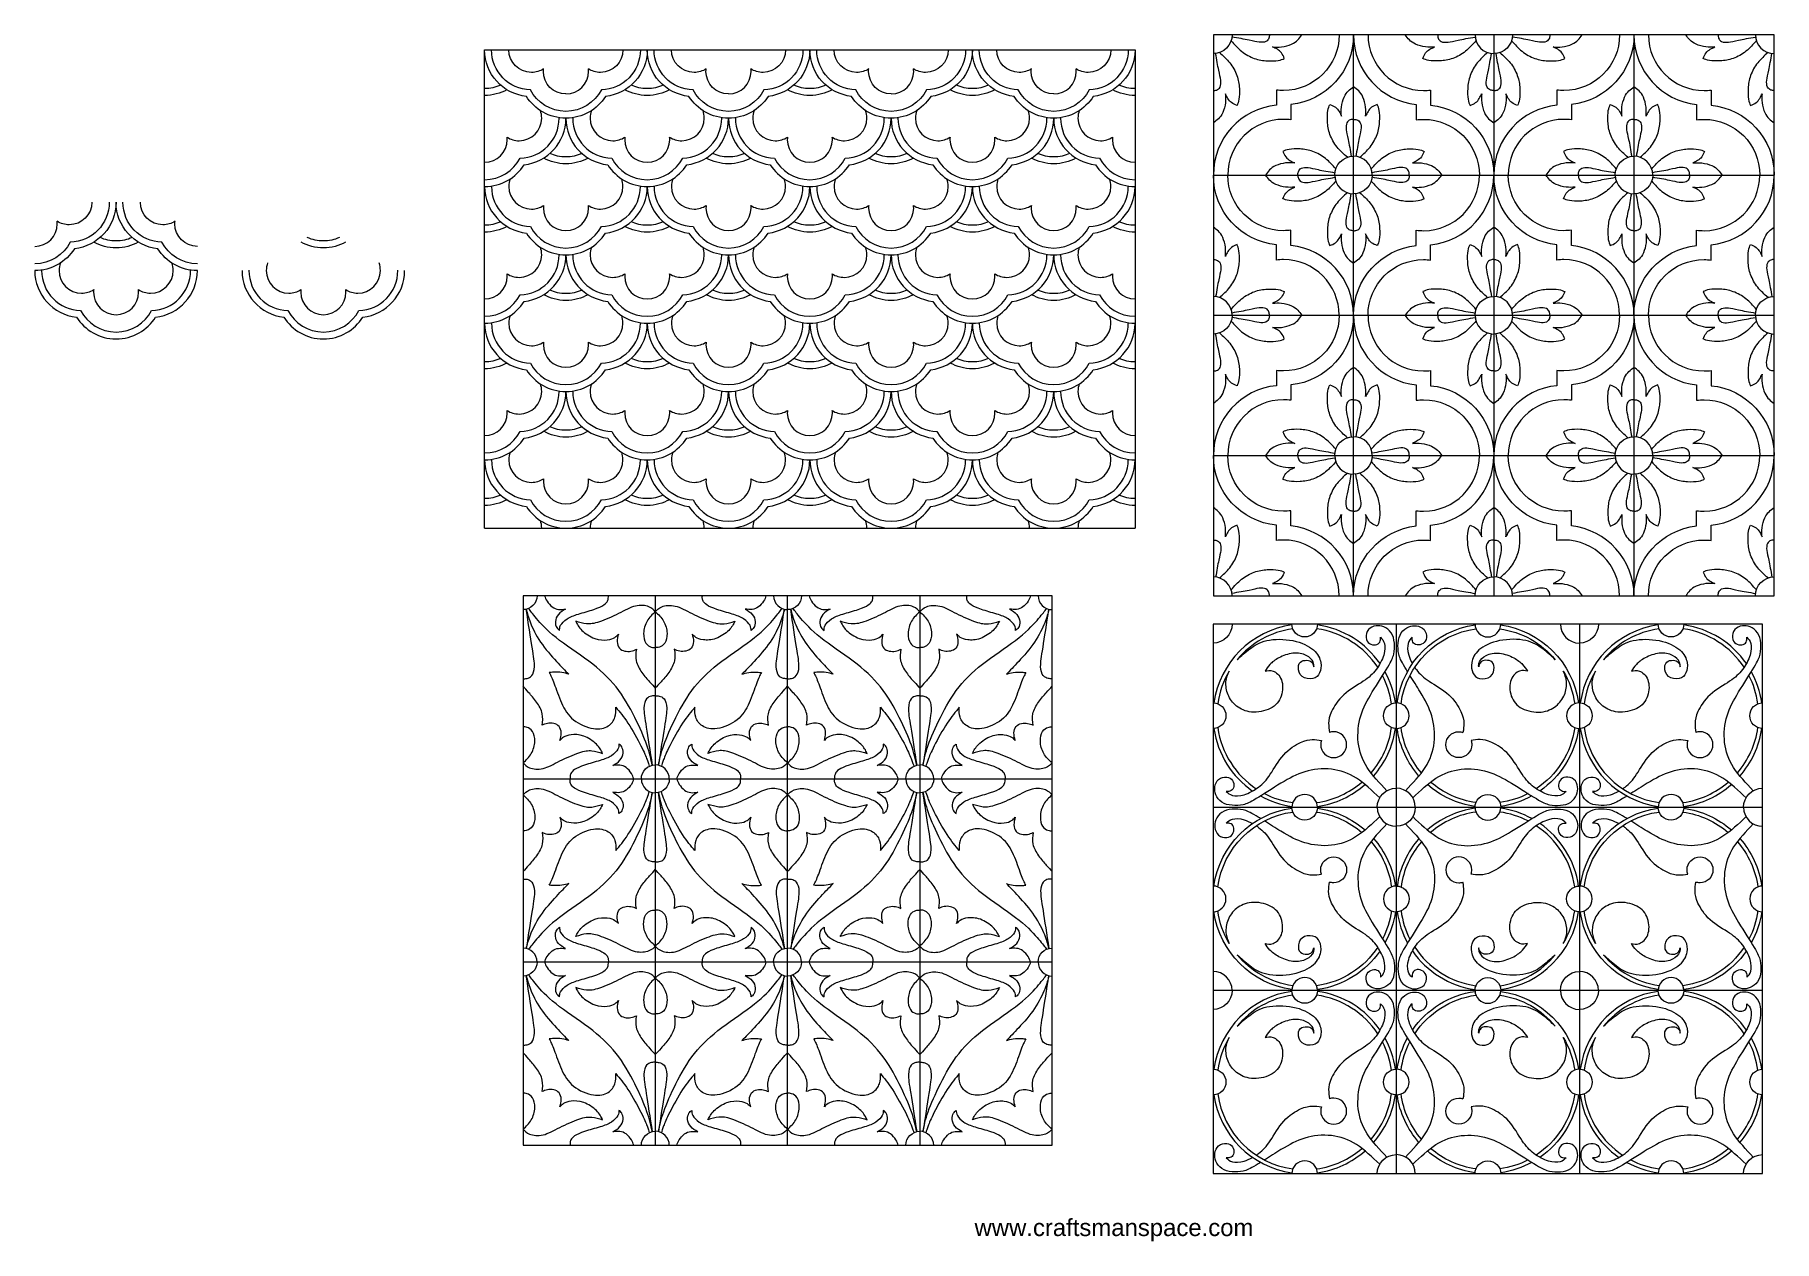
# Model space of a CAD drawing. Header units: millimetres. Extents: x -202 to 205, y -13 to 269.
import ezdxf

# ---------------------------------------------------------------- set-up
doc = ezdxf.new("R2010")
doc.units = ezdxf.units.MM
doc.header["$MEASUREMENT"] = 0
doc.layers.add('Default', color=18, linetype='Continuous')

msp = doc.modelspace()

# ---------------------------------------------------------------- texts
at = {"layer": 'Default', "color": 5, "insert": (17.72, -7.47), "char_height": 4, "width": 68.3614, "attachment_point": 1, "line_spacing_factor": 0.963855}
msp.add_mtext('\\fArial;www.craftsmanspace.com', dxfattribs=at)

# ---------------------------------------------------------------- linework, layer by layer
at = {"layer": 'Default', "color": 5, "lineweight": 20}
for points in [[(77.94, 269.38), (77.94, 266.96), (75.98, 264.99), (73.56, 264.99)], [(106.34, 269.38), (106.34, 260.92), (99.93, 253.95), (91.7, 253.08)], [(106.34, 269.38), (106.34, 260.92), (112.75, 253.95), (120.99, 253.08)], [(106.34, 138.24), (106.34, 138.24), (106.34, 269.38), (106.34, 269.38)], [(134.74, 269.38), (134.74, 266.96), (136.7, 264.99), (139.13, 264.99)], [(143.51, 269.38), (143.51, 266.96), (141.55, 264.99), (139.13, 264.99)], [(139.13, 269.38), (139.13, 269.38), (139.13, 138.24), (139.13, 138.24)], [(171.91, 269.38), (171.91, 260.92), (165.5, 253.95), (157.27, 253.08)], [(171.91, 269.38), (171.91, 260.92), (178.32, 253.95), (186.56, 253.08)], [(171.91, 269.38), (171.91, 269.38), (171.91, 138.24), (171.91, 138.24)], [(200.31, 269.38), (200.31, 266.96), (202.27, 264.99), (204.7, 264.99)], [(-87.07, 254.98), (-92.56, 255.56), (-96.83, 260.21), (-96.83, 265.85)], [(-86.11, 256.52), (-91.16, 256.64), (-95.22, 260.77), (-95.22, 265.85)], [(-60.41, 265.85), (-60.41, 260.77), (-64.47, 256.64), (-69.53, 256.52)], [(-58.81, 265.85), (-58.81, 260.21), (-63.08, 255.56), (-68.57, 254.98)], [(-49.05, 254.98), (-54.54, 255.56), (-58.81, 260.21), (-58.81, 265.85)], [(-48.09, 256.52), (-53.14, 256.64), (-57.21, 260.77), (-57.21, 265.85)], [(-22.39, 265.85), (-22.39, 260.77), (-26.46, 256.64), (-31.51, 256.52)], [(-20.79, 265.85), (-20.79, 260.21), (-25.06, 255.56), (-30.55, 254.98)], [(-11.03, 254.98), (-16.52, 255.56), (-20.79, 260.21), (-20.79, 265.85)], [(-10.07, 256.52), (-15.12, 256.64), (-19.19, 260.77), (-19.19, 265.85)], [(15.63, 265.85), (15.63, 260.77), (11.56, 256.64), (6.51, 256.52)], [(17.23, 265.85), (17.23, 260.21), (12.96, 255.56), (7.47, 254.98)], [(26.99, 254.98), (21.5, 255.56), (17.23, 260.21), (17.23, 265.85)], [(27.95, 256.52), (22.89, 256.64), (18.83, 260.77), (18.83, 265.85)], [(53.65, 265.85), (53.65, 260.77), (49.58, 256.64), (44.53, 256.52)], [(55.25, 265.85), (55.25, 260.21), (50.98, 255.56), (45.49, 254.98)], [(-93.07, 257.6), (-94.22, 257.08), (-95.49, 256.79), (-96.83, 256.79)], [(-91.63, 256.54), (-93.17, 255.68), (-94.94, 255.19), (-96.83, 255.19)], [(-77.82, 251.48), (-81.42, 251.48), (-84.55, 253.53), (-86.11, 256.52)], [(-69.53, 256.52), (-71.08, 253.53), (-74.21, 251.48), (-77.82, 251.48)], [(-39.8, 251.48), (-43.41, 251.48), (-46.54, 253.53), (-48.09, 256.52)], [(-31.51, 256.52), (-33.06, 253.53), (-36.19, 251.48), (-39.8, 251.48)], [(-1.78, 251.48), (-5.39, 251.48), (-8.52, 253.53), (-10.07, 256.52)], [(6.51, 256.52), (4.96, 253.53), (1.83, 251.48), (-1.78, 251.48)], [(36.24, 251.48), (32.63, 251.48), (29.5, 253.53), (27.95, 256.52)], [(44.53, 256.52), (42.97, 253.53), (39.85, 251.48), (36.24, 251.48)], [(55.25, 255.19), (53.36, 255.19), (51.59, 255.68), (50.05, 256.54)], [(55.25, 256.79), (53.91, 256.79), (52.64, 257.08), (51.49, 257.6)], [(88.32, 256.46), (88.32, 256.46), (88.32, 252.91), (88.32, 252.91)], [(124.36, 256.46), (124.36, 256.46), (124.36, 252.91), (124.36, 252.91)], [(153.89, 256.46), (153.89, 256.46), (153.89, 252.91), (153.89, 252.91)], [(189.93, 256.46), (189.93, 256.46), (189.93, 252.91), (189.93, 252.91)], [(-77.82, 249.88), (-81.71, 249.88), (-85.13, 251.91), (-87.07, 254.98)], [(-68.57, 254.98), (-70.5, 251.91), (-73.92, 249.88), (-77.82, 249.88)], [(-39.8, 249.88), (-43.69, 249.88), (-47.11, 251.91), (-49.05, 254.98)], [(-30.55, 254.98), (-32.49, 251.91), (-35.9, 249.88), (-39.8, 249.88)], [(-1.78, 249.88), (-5.68, 249.88), (-9.09, 251.91), (-11.03, 254.98)], [(7.47, 254.98), (5.53, 251.91), (2.11, 249.88), (-1.78, 249.88)], [(36.24, 249.88), (32.34, 249.88), (28.92, 251.91), (26.99, 254.98)], [(45.49, 254.98), (43.55, 251.91), (40.13, 249.88), (36.24, 249.88)], [(88.32, 252.91), (80.03, 252.09), (73.56, 245.1), (73.56, 236.59)], [(91.7, 253.08), (91.7, 253.08), (91.7, 249.49), (91.7, 249.49)], [(120.99, 253.08), (120.99, 253.08), (120.99, 249.49), (120.99, 249.49)], [(124.36, 252.91), (132.65, 252.09), (139.13, 245.1), (139.13, 236.59)], [(153.89, 252.91), (145.6, 252.09), (139.13, 245.1), (139.13, 236.59)], [(157.27, 253.08), (157.27, 253.08), (157.27, 249.49), (157.27, 249.49)], [(186.56, 253.08), (186.56, 253.08), (186.56, 249.49), (186.56, 249.49)], [(189.93, 252.91), (198.22, 252.09), (204.7, 245.1), (204.7, 236.59)], [(-87.58, 239), (-82.09, 239.59), (-77.82, 244.23), (-77.82, 249.88)], [(-77.82, 249.88), (-77.82, 244.23), (-73.55, 239.59), (-68.06, 239)], [(-49.56, 239), (-44.07, 239.59), (-39.8, 244.23), (-39.8, 249.88)], [(-39.8, 249.88), (-39.8, 244.23), (-35.53, 239.59), (-30.04, 239)], [(-11.54, 239), (-6.05, 239.59), (-1.78, 244.23), (-1.78, 249.88)], [(-1.78, 249.88), (-1.78, 244.23), (2.49, 239.59), (7.98, 239)], [(26.48, 239), (31.97, 239.59), (36.24, 244.23), (36.24, 249.88)], [(36.24, 249.88), (36.24, 244.23), (40.51, 239.59), (46, 239)], [(-96.83, 235.5), (-93.22, 235.5), (-90.09, 237.55), (-88.54, 240.55)], [(46.96, 240.55), (48.51, 237.55), (51.64, 235.5), (55.25, 235.5)], [(101.95, 236.59), (101.95, 239.02), (103.92, 240.98), (106.34, 240.98)], [(110.73, 236.59), (110.73, 239.02), (108.76, 240.98), (106.34, 240.98)], [(167.52, 236.59), (167.52, 239.02), (169.49, 240.98), (171.91, 240.98)], [(176.3, 236.59), (176.3, 239.02), (174.33, 240.98), (171.91, 240.98)], [(-96.83, 233.9), (-92.93, 233.9), (-89.51, 235.94), (-87.58, 239)], [(46, 239), (47.93, 235.94), (51.35, 233.9), (55.25, 233.9)], [(88.32, 220.28), (80.03, 221.1), (73.56, 228.09), (73.56, 236.59)], [(73.56, 236.59), (73.56, 236.59), (204.7, 236.59), (204.7, 236.59)], [(101.95, 236.59), (101.95, 234.17), (103.92, 232.21), (106.34, 232.21)], [(110.73, 236.59), (110.73, 234.17), (108.76, 232.21), (106.34, 232.21)], [(124.36, 220.28), (132.65, 221.1), (139.13, 228.09), (139.13, 236.59)], [(153.89, 220.28), (145.6, 221.1), (139.13, 228.09), (139.13, 236.59)], [(167.52, 236.59), (167.52, 234.17), (169.49, 232.21), (171.91, 232.21)], [(176.3, 236.59), (176.3, 234.17), (174.33, 232.21), (171.91, 232.21)], [(189.93, 220.28), (198.22, 221.1), (204.7, 228.09), (204.7, 236.59)], [(-96.83, 233.9), (-96.83, 228.26), (-92.56, 223.62), (-87.07, 223.03)], [(-68.57, 223.03), (-63.08, 223.62), (-58.81, 228.26), (-58.81, 233.9)], [(-58.81, 233.9), (-58.81, 228.26), (-54.54, 223.62), (-49.05, 223.03)], [(-30.55, 223.03), (-25.06, 223.62), (-20.79, 228.26), (-20.79, 233.9)], [(-20.79, 233.9), (-20.79, 228.26), (-16.52, 223.62), (-11.03, 223.03)], [(7.47, 223.03), (12.96, 223.62), (17.23, 228.26), (17.23, 233.9)], [(17.23, 233.9), (17.23, 228.26), (21.5, 223.62), (26.99, 223.03)], [(45.49, 223.03), (50.98, 223.62), (55.25, 228.26), (55.25, 233.9)], [(-184.6, 230.23), (-184.6, 225.14), (-188.66, 221.01), (-193.72, 220.89)], [(-183, 230.23), (-183, 224.58), (-187.27, 219.94), (-192.76, 219.35)], [(-173.24, 219.35), (-178.73, 219.94), (-183, 224.58), (-183, 230.23)], [(-172.28, 220.89), (-177.33, 221.01), (-181.4, 225.14), (-181.4, 230.23)], [(-93.07, 225.65), (-94.22, 225.13), (-95.49, 224.84), (-96.83, 224.84)], [(-91.63, 224.59), (-93.17, 223.73), (-94.94, 223.24), (-96.83, 223.24)], [(55.25, 223.24), (53.36, 223.24), (51.59, 223.73), (50.05, 224.59)], [(55.25, 224.84), (53.91, 224.84), (52.64, 225.13), (51.49, 225.65)], [(91.7, 220.11), (91.7, 220.11), (91.7, 223.69), (91.7, 223.69)], [(120.99, 220.11), (120.99, 220.11), (120.99, 223.69), (120.99, 223.69)], [(157.27, 220.11), (157.27, 220.11), (157.27, 223.69), (157.27, 223.69)], [(186.56, 220.11), (186.56, 220.11), (186.56, 223.69), (186.56, 223.69)], [(-193.72, 220.89), (-195.27, 217.9), (-198.4, 215.85), (-202.01, 215.85)], [(-163.99, 215.85), (-167.6, 215.85), (-170.73, 217.9), (-172.28, 220.89)], [(88.32, 216.72), (88.32, 216.72), (88.32, 220.28), (88.32, 220.28)], [(106.34, 203.81), (106.34, 212.27), (99.93, 219.24), (91.7, 220.11)], [(106.34, 203.81), (106.34, 212.27), (112.75, 219.24), (120.99, 220.11)], [(124.36, 216.72), (124.36, 216.72), (124.36, 220.28), (124.36, 220.28)], [(153.89, 216.72), (153.89, 216.72), (153.89, 220.28), (153.89, 220.28)], [(171.91, 203.81), (171.91, 212.27), (165.5, 219.24), (157.27, 220.11)], [(171.91, 203.81), (171.91, 212.27), (178.32, 219.24), (186.56, 220.11)], [(189.93, 216.72), (189.93, 216.72), (189.93, 220.28), (189.93, 220.28)], [(-192.76, 219.35), (-194.7, 216.29), (-198.11, 214.25), (-202.01, 214.25)], [(-163.99, 214.25), (-167.88, 214.25), (-171.3, 216.29), (-173.24, 219.35)], [(-87.58, 207.05), (-82.09, 207.64), (-77.82, 212.29), (-77.82, 217.93)], [(-77.82, 217.93), (-77.82, 212.29), (-73.55, 207.64), (-68.06, 207.05)], [(-49.56, 207.05), (-44.07, 207.64), (-39.8, 212.29), (-39.8, 217.93)], [(-39.8, 217.93), (-39.8, 212.29), (-35.53, 207.64), (-30.04, 207.05)], [(-11.54, 207.05), (-6.05, 207.64), (-1.78, 212.29), (-1.78, 217.93)], [(-1.78, 217.93), (-1.78, 212.29), (2.49, 207.64), (7.98, 207.05)], [(26.48, 207.05), (31.97, 207.64), (36.24, 212.29), (36.24, 217.93)], [(36.24, 217.93), (36.24, 212.29), (40.51, 207.64), (46, 207.05)], [(-202.01, 214.25), (-202.01, 208.61), (-197.74, 203.96), (-192.25, 203.38)], [(-173.75, 203.38), (-168.26, 203.96), (-163.99, 208.61), (-163.99, 214.25)], [(-153.55, 214.25), (-153.55, 208.61), (-149.27, 203.96), (-143.79, 203.38)], [(-125.29, 203.38), (-119.8, 203.96), (-115.53, 208.61), (-115.53, 214.25)], [(-96.83, 203.56), (-93.22, 203.56), (-90.09, 205.6), (-88.54, 208.6)], [(46.96, 208.6), (48.51, 205.6), (51.64, 203.56), (55.25, 203.56)], [(77.94, 203.81), (77.94, 206.23), (75.98, 208.2), (73.56, 208.2)], [(134.74, 203.81), (134.74, 206.23), (136.7, 208.2), (139.13, 208.2)], [(143.51, 203.81), (143.51, 206.23), (141.55, 208.2), (139.13, 208.2)], [(200.31, 203.81), (200.31, 206.23), (202.27, 208.2), (204.7, 208.2)], [(-96.83, 201.95), (-92.93, 201.95), (-89.51, 203.99), (-87.58, 207.05)], [(46, 207.05), (47.93, 203.99), (51.35, 201.95), (55.25, 201.95)], [(77.94, 203.81), (77.94, 201.39), (75.98, 199.42), (73.56, 199.42)], [(73.56, 203.81), (73.56, 203.81), (204.7, 203.81), (204.7, 203.81)], [(106.34, 203.81), (106.34, 195.35), (99.93, 188.38), (91.7, 187.51)], [(106.34, 203.81), (106.34, 195.35), (112.75, 188.38), (120.99, 187.51)], [(134.74, 203.81), (134.74, 201.39), (136.7, 199.42), (139.13, 199.42)], [(143.51, 203.81), (143.51, 201.39), (141.55, 199.42), (139.13, 199.42)], [(171.91, 203.81), (171.91, 195.35), (165.5, 188.38), (157.27, 187.51)], [(171.91, 203.81), (171.91, 195.35), (178.32, 188.38), (186.56, 187.51)], [(200.31, 203.81), (200.31, 201.39), (202.27, 199.42), (204.7, 199.42)], [(-96.83, 201.95), (-96.83, 196.31), (-92.56, 191.67), (-87.07, 191.08)], [(-68.57, 191.08), (-63.08, 191.67), (-58.81, 196.31), (-58.81, 201.95)], [(-58.81, 201.95), (-58.81, 196.31), (-54.54, 191.67), (-49.05, 191.08)], [(-30.55, 191.08), (-25.06, 191.67), (-20.79, 196.31), (-20.79, 201.95)], [(-20.79, 201.95), (-20.79, 196.31), (-16.52, 191.67), (-11.03, 191.08)], [(7.47, 191.08), (12.96, 191.67), (17.23, 196.31), (17.23, 201.95)], [(17.23, 201.95), (17.23, 196.31), (21.5, 191.67), (26.99, 191.08)], [(45.49, 191.08), (50.98, 191.67), (55.25, 196.31), (55.25, 201.95)], [(-93.07, 193.7), (-94.22, 193.18), (-95.49, 192.89), (-96.83, 192.89)], [(-91.63, 192.64), (-93.17, 191.78), (-94.94, 191.29), (-96.83, 191.29)], [(55.25, 191.29), (53.36, 191.29), (51.59, 191.78), (50.05, 192.64)], [(55.25, 192.89), (53.91, 192.89), (52.64, 193.18), (51.49, 193.7)], [(88.32, 187.34), (80.03, 186.52), (73.56, 179.53), (73.56, 171.02)], [(88.32, 190.89), (88.32, 190.89), (88.32, 187.34), (88.32, 187.34)], [(91.7, 187.51), (91.7, 187.51), (91.7, 183.92), (91.7, 183.92)], [(120.99, 187.51), (120.99, 187.51), (120.99, 183.92), (120.99, 183.92)], [(124.36, 190.89), (124.36, 190.89), (124.36, 187.34), (124.36, 187.34)], [(124.36, 187.34), (132.65, 186.52), (139.13, 179.53), (139.13, 171.02)], [(153.89, 187.34), (145.6, 186.52), (139.13, 179.53), (139.13, 171.02)], [(153.89, 190.89), (153.89, 190.89), (153.89, 187.34), (153.89, 187.34)], [(157.27, 187.51), (157.27, 187.51), (157.27, 183.92), (157.27, 183.92)], [(186.56, 187.51), (186.56, 187.51), (186.56, 183.92), (186.56, 183.92)], [(189.93, 190.89), (189.93, 190.89), (189.93, 187.34), (189.93, 187.34)], [(189.93, 187.34), (198.22, 186.52), (204.7, 179.53), (204.7, 171.02)], [(-87.58, 175.1), (-82.09, 175.69), (-77.82, 180.34), (-77.82, 185.98)], [(-77.82, 185.98), (-77.82, 180.34), (-73.55, 175.69), (-68.06, 175.1)], [(-49.56, 175.1), (-44.07, 175.69), (-39.8, 180.34), (-39.8, 185.98)], [(-39.8, 185.98), (-39.8, 180.34), (-35.53, 175.69), (-30.04, 175.1)], [(-11.54, 175.1), (-6.05, 175.69), (-1.78, 180.34), (-1.78, 185.98)], [(-1.78, 185.98), (-1.78, 180.34), (2.49, 175.69), (7.98, 175.1)], [(26.48, 175.1), (31.97, 175.69), (36.24, 180.34), (36.24, 185.98)], [(36.24, 185.98), (36.24, 180.34), (40.51, 175.69), (46, 175.1)], [(-96.83, 171.61), (-93.22, 171.61), (-90.09, 173.65), (-88.54, 176.65)], [(-96.83, 170), (-92.93, 170), (-89.51, 172.04), (-87.58, 175.1)], [(46, 175.1), (47.93, 172.04), (51.35, 170), (55.25, 170)], [(46.96, 176.65), (48.51, 173.65), (51.64, 171.61), (55.25, 171.61)], [(101.95, 171.02), (101.95, 173.45), (103.92, 175.41), (106.34, 175.41)], [(110.73, 171.02), (110.73, 173.45), (108.76, 175.41), (106.34, 175.41)], [(167.52, 171.02), (167.52, 173.45), (169.49, 175.41), (171.91, 175.41)], [(176.3, 171.02), (176.3, 173.45), (174.33, 175.41), (171.91, 175.41)], [(88.32, 154.71), (80.03, 155.53), (73.56, 162.52), (73.56, 171.02)], [(73.56, 171.02), (73.56, 171.02), (204.7, 171.02), (204.7, 171.02)], [(101.95, 171.02), (101.95, 168.6), (103.92, 166.64), (106.34, 166.64)], [(110.73, 171.02), (110.73, 168.6), (108.76, 166.64), (106.34, 166.64)], [(124.36, 154.71), (132.65, 155.53), (139.13, 162.52), (139.13, 171.02)], [(153.89, 154.71), (145.6, 155.53), (139.13, 162.52), (139.13, 171.02)], [(167.52, 171.02), (167.52, 168.6), (169.49, 166.64), (171.91, 166.64)], [(176.3, 171.02), (176.3, 168.6), (174.33, 166.64), (171.91, 166.64)], [(189.93, 154.71), (198.22, 155.53), (204.7, 162.52), (204.7, 171.02)], [(-96.83, 170), (-96.83, 164.36), (-92.56, 159.72), (-87.07, 159.13)], [(-68.57, 159.13), (-63.08, 159.72), (-58.81, 164.36), (-58.81, 170)], [(-58.81, 170), (-58.81, 164.36), (-54.54, 159.72), (-49.05, 159.13)], [(-30.55, 159.13), (-25.06, 159.72), (-20.79, 164.36), (-20.79, 170)], [(-20.79, 170), (-20.79, 164.36), (-16.52, 159.72), (-11.03, 159.13)], [(7.47, 159.13), (12.96, 159.72), (17.23, 164.36), (17.23, 170)], [(17.23, 170), (17.23, 164.36), (21.5, 159.72), (26.99, 159.13)], [(45.49, 159.13), (50.98, 159.72), (55.25, 164.36), (55.25, 170)], [(-93.07, 161.76), (-94.22, 161.23), (-95.49, 160.94), (-96.83, 160.94)], [(-91.63, 160.69), (-93.17, 159.83), (-94.94, 159.34), (-96.83, 159.34)], [(55.25, 159.34), (53.36, 159.34), (51.59, 159.83), (50.05, 160.69)], [(55.25, 160.94), (53.91, 160.94), (52.64, 161.23), (51.49, 161.76)], [(-83.49, 154.03), (-83.49, 154.65), (-83.59, 155.25), (-83.79, 155.8)], [(-71.84, 155.8), (-72.04, 155.25), (-72.15, 154.65), (-72.15, 154.03)], [(-45.47, 154.03), (-45.47, 154.65), (-45.58, 155.25), (-45.77, 155.8)], [(-33.82, 155.8), (-34.02, 155.25), (-34.13, 154.65), (-34.13, 154.03)], [(-7.45, 154.03), (-7.45, 154.65), (-7.56, 155.25), (-7.76, 155.8)], [(4.19, 155.8), (4, 155.25), (3.89, 154.65), (3.89, 154.03)], [(30.57, 154.03), (30.57, 154.65), (30.46, 155.25), (30.26, 155.8)], [(42.21, 155.8), (42.02, 155.25), (41.91, 154.65), (41.91, 154.03)], [(88.32, 151.15), (88.32, 151.15), (88.32, 154.71), (88.32, 154.71)], [(91.7, 154.54), (91.7, 154.54), (91.7, 158.12), (91.7, 158.12)], [(120.99, 154.54), (120.99, 154.54), (120.99, 158.12), (120.99, 158.12)], [(124.36, 151.15), (124.36, 151.15), (124.36, 154.71), (124.36, 154.71)], [(153.89, 151.15), (153.89, 151.15), (153.89, 154.71), (153.89, 154.71)], [(157.27, 154.54), (157.27, 154.54), (157.27, 158.12), (157.27, 158.12)], [(186.56, 154.54), (186.56, 154.54), (186.56, 158.12), (186.56, 158.12)], [(189.93, 151.15), (189.93, 151.15), (189.93, 154.71), (189.93, 154.71)], [(-96.83, 154.03), (-96.83, 154.03), (55.25, 154.03), (55.25, 154.03)], [(-79.42, 154.03), (-79.42, 154.07), (-79.42, 154.11), (-79.42, 154.15)], [(-76.21, 154.15), (-76.21, 154.11), (-76.22, 154.07), (-76.22, 154.03)], [(-41.4, 154.03), (-41.4, 154.07), (-41.4, 154.11), (-41.4, 154.15)], [(-38.2, 154.15), (-38.2, 154.11), (-38.2, 154.07), (-38.2, 154.03)], [(-3.38, 154.03), (-3.38, 154.07), (-3.38, 154.11), (-3.38, 154.15)], [(-0.18, 154.15), (-0.18, 154.11), (-0.18, 154.07), (-0.18, 154.03)], [(34.64, 154.03), (34.64, 154.07), (34.64, 154.11), (34.63, 154.15)], [(37.84, 154.15), (37.84, 154.11), (37.84, 154.07), (37.84, 154.03)], [(106.34, 138.24), (106.34, 146.7), (99.93, 153.67), (91.7, 154.54)], [(106.34, 138.24), (106.34, 146.7), (112.75, 153.67), (120.99, 154.54)], [(171.91, 138.24), (171.91, 146.7), (165.5, 153.67), (157.27, 154.54)], [(171.91, 138.24), (171.91, 146.7), (178.32, 153.67), (186.56, 154.54)], [(77.94, 138.24), (77.94, 140.66), (75.98, 142.63), (73.56, 142.63)], [(134.74, 138.24), (134.74, 140.66), (136.7, 142.63), (139.13, 142.63)], [(143.51, 138.24), (143.51, 140.66), (141.55, 142.63), (139.13, 142.63)], [(200.31, 138.24), (200.31, 140.66), (202.27, 142.63), (204.7, 142.63)], [(-84.57, 138.24), (-84.57, 136.44), (-86.03, 134.98), (-87.84, 134.98)], [(-56.92, 138.24), (-56.92, 138.24), (-56.92, 9.76), (-56.92, 9.76)], [(-29.26, 138.24), (-29.26, 136.44), (-27.8, 134.98), (-26, 134.98)], [(-26, 9.76), (-26, 9.76), (-26, 138.24), (-26, 138.24)], [(-22.73, 138.24), (-22.73, 136.44), (-24.2, 134.98), (-26, 134.98)], [(4.92, 138.24), (4.92, 138.24), (4.92, 9.76), (4.92, 9.76)], [(32.58, 138.24), (32.58, 136.44), (34.04, 134.98), (35.84, 134.98)], [(77.94, 131.61), (77.94, 129.15), (75.95, 127.16), (73.5, 127.16)], [(91.91, 131.4), (82.48, 130.08), (75.02, 122.62), (73.7, 113.19)], [(92.12, 130.49), (86.92, 129.79), (82.34, 127.13), (79.15, 123.28)], [(112, 121.5), (108.82, 126.3), (103.67, 129.68), (97.7, 130.49)], [(112.53, 122.36), (109.21, 127.17), (103.96, 130.55), (97.9, 131.4)], [(116.32, 131.61), (116.32, 131.61), (116.32, 3.12), (116.32, 3.12)], [(116.53, 113.19), (117.85, 122.62), (125.31, 130.08), (134.74, 131.4)], [(117.44, 112.98), (118.67, 122.07), (125.86, 129.26), (134.95, 130.49)], [(140.53, 130.49), (145.72, 129.79), (150.3, 127.13), (153.5, 123.28)], [(140.73, 131.4), (150.16, 130.08), (157.62, 122.62), (158.94, 113.19)], [(154.71, 131.61), (154.71, 129.15), (156.7, 127.16), (159.15, 127.16)], [(163.6, 131.61), (163.6, 129.15), (161.61, 127.16), (159.15, 127.16)], [(159.15, 131.61), (159.15, 131.61), (159.15, 3.12), (159.15, 3.12)], [(177.57, 131.4), (168.14, 130.08), (160.68, 122.62), (159.36, 113.19)], [(177.78, 130.49), (172.58, 129.79), (168, 127.13), (164.8, 123.28)], [(197.66, 121.5), (194.48, 126.3), (189.32, 129.68), (183.36, 130.49)], [(198.19, 122.36), (194.86, 127.17), (189.62, 130.55), (183.56, 131.4)], [(77.27, 120.63), (75.91, 118.33), (74.98, 115.74), (74.61, 112.98)], [(115.21, 112.98), (114.89, 115.33), (114.17, 117.56), (113.12, 119.59)], [(116.12, 113.19), (115.75, 115.8), (114.91, 118.27), (113.69, 120.49)], [(155.38, 120.63), (156.74, 118.33), (157.66, 115.74), (158.04, 112.98)], [(162.93, 120.63), (161.57, 118.33), (160.64, 115.74), (160.26, 112.98)], [(200.87, 112.98), (200.55, 115.33), (199.83, 117.56), (198.78, 119.59)], [(201.77, 113.19), (201.41, 115.8), (200.57, 118.27), (199.34, 120.49)], [(73.7, 107.2), (74.55, 101.14), (77.93, 95.9), (82.73, 92.57)], [(74.61, 107.4), (75.42, 101.44), (78.8, 96.29), (83.6, 93.1)], [(110.44, 96.82), (112.96, 99.74), (114.67, 103.39), (115.21, 107.4)], [(111.02, 96.08), (113.7, 99.14), (115.53, 102.97), (116.12, 107.2)], [(121.63, 96.08), (118.95, 99.14), (117.12, 102.97), (116.53, 107.2)], [(122.21, 96.82), (119.69, 99.74), (117.98, 103.39), (117.44, 107.4)], [(158.04, 107.4), (157.23, 101.44), (153.85, 96.29), (149.05, 93.1)], [(158.94, 107.2), (158.1, 101.14), (154.72, 95.9), (149.91, 92.57)], [(159.36, 107.2), (160.68, 97.77), (168.14, 90.3), (177.57, 88.98)], [(160.26, 107.4), (161.5, 98.32), (168.69, 91.13), (177.78, 89.89)], [(196.09, 96.82), (198.61, 99.74), (200.32, 103.39), (200.87, 107.4)], [(196.68, 96.08), (199.36, 99.14), (201.18, 102.97), (201.77, 107.2)], [(-60.18, 95.42), (-60.18, 97.22), (-58.72, 98.68), (-56.92, 98.68)], [(-53.65, 95.42), (-53.65, 97.22), (-55.11, 98.68), (-56.92, 98.68)], [(1.66, 95.42), (1.66, 97.22), (3.12, 98.68), (4.92, 98.68)], [(8.18, 95.42), (8.18, 97.22), (6.72, 98.68), (4.92, 98.68)], [(-87.84, 95.42), (-87.84, 95.42), (35.84, 95.42), (35.84, 95.42)], [(-60.18, 95.42), (-60.18, 93.61), (-58.72, 92.15), (-56.92, 92.15)], [(-53.65, 95.42), (-53.65, 93.61), (-55.11, 92.15), (-56.92, 92.15)], [(1.66, 95.42), (1.66, 93.61), (3.12, 92.15), (4.92, 92.15)], [(8.18, 95.42), (8.18, 93.61), (6.72, 92.15), (4.92, 92.15)], [(97.7, 89.89), (101.72, 90.44), (105.36, 92.15), (108.29, 94.67)], [(97.9, 88.98), (102.13, 89.58), (105.96, 91.4), (109.02, 94.09)], [(134.74, 88.98), (130.52, 89.58), (126.68, 91.4), (123.62, 94.09)], [(134.95, 89.89), (130.93, 90.44), (127.28, 92.15), (124.36, 94.67)], [(183.36, 89.89), (187.37, 90.44), (191.02, 92.15), (193.95, 94.67)], [(183.56, 88.98), (187.79, 89.58), (191.62, 91.4), (194.68, 94.09)], [(84.6, 91.42), (86.83, 90.19), (89.3, 89.35), (91.91, 88.98)], [(85.5, 91.98), (87.54, 90.93), (89.76, 90.21), (92.12, 89.89)], [(111.88, 88.78), (111.88, 91.23), (113.87, 93.22), (116.32, 93.22)], [(120.77, 88.78), (120.77, 91.23), (118.78, 93.22), (116.32, 93.22)], [(147.14, 91.98), (145.11, 90.93), (142.88, 90.21), (140.53, 89.89)], [(148.05, 91.42), (145.82, 90.19), (143.35, 89.35), (140.73, 88.98)], [(197.54, 88.78), (197.54, 91.23), (199.53, 93.22), (201.98, 93.22)], [(73.49, 88.78), (73.49, 88.78), (201.98, 88.78), (201.98, 88.78)], [(73.7, 70.36), (75.02, 79.79), (82.48, 87.25), (91.91, 88.57)], [(74.61, 70.15), (75.84, 79.24), (83.04, 86.43), (92.12, 87.66)], [(97.7, 87.66), (101.72, 87.12), (105.36, 85.41), (108.29, 82.88)], [(97.9, 88.57), (102.13, 87.98), (105.96, 86.15), (109.02, 83.47)], [(111.88, 88.78), (111.88, 86.32), (113.87, 84.33), (116.32, 84.33)], [(120.77, 88.78), (120.77, 86.32), (118.78, 84.33), (116.32, 84.33)], [(134.74, 88.57), (130.52, 87.98), (126.68, 86.15), (123.62, 83.47)], [(134.95, 87.66), (130.93, 87.12), (127.28, 85.41), (124.36, 82.88)], [(147.14, 85.57), (145.11, 86.62), (142.88, 87.34), (140.53, 87.66)], [(148.05, 86.14), (145.82, 87.36), (143.35, 88.2), (140.73, 88.57)], [(159.36, 70.36), (160.68, 79.79), (168.14, 87.25), (177.57, 88.57)], [(160.26, 70.15), (161.5, 79.24), (168.69, 86.43), (177.78, 87.66)], [(183.36, 87.66), (187.37, 87.12), (191.02, 85.41), (193.95, 82.88)], [(183.56, 88.57), (187.79, 87.98), (191.62, 86.15), (194.68, 83.47)], [(197.54, 88.78), (197.54, 86.32), (199.53, 84.33), (201.98, 84.33)], [(111.02, 81.47), (113.7, 78.41), (115.53, 74.58), (116.12, 70.36)], [(121.63, 81.47), (118.95, 78.41), (117.12, 74.58), (116.53, 70.36)], [(158.04, 70.15), (157.23, 76.12), (153.85, 81.27), (149.05, 84.45)], [(158.94, 70.36), (158.1, 76.41), (154.72, 81.65), (149.91, 84.98)], [(196.68, 81.47), (199.36, 78.41), (201.18, 74.58), (201.77, 70.36)], [(110.44, 80.73), (112.96, 77.81), (114.67, 74.17), (115.21, 70.15)], [(122.21, 80.73), (119.69, 77.81), (117.98, 74.17), (117.44, 70.15)], [(196.09, 80.73), (198.61, 77.81), (200.32, 74.17), (200.87, 70.15)], [(91.91, 46.16), (82.48, 47.48), (75.02, 54.94), (73.7, 64.37)], [(77.27, 56.93), (75.91, 59.22), (74.98, 61.81), (74.61, 64.57)], [(115.21, 64.57), (114.89, 62.22), (114.17, 59.99), (113.12, 57.96)], [(116.12, 64.37), (115.75, 61.75), (114.91, 59.29), (113.69, 57.06)], [(116.53, 64.37), (116.9, 61.75), (117.74, 59.29), (118.96, 57.06)], [(117.44, 64.57), (117.76, 62.22), (118.48, 59.99), (119.52, 57.96)], [(140.73, 46.16), (150.16, 47.48), (157.62, 54.94), (158.94, 64.37)], [(155.38, 56.93), (156.74, 59.22), (157.66, 61.81), (158.04, 64.57)], [(177.57, 46.16), (168.14, 47.48), (160.68, 54.94), (159.36, 64.37)], [(162.93, 56.93), (161.57, 59.22), (160.64, 61.81), (160.26, 64.57)], [(200.87, 64.57), (200.55, 62.22), (199.83, 59.99), (198.78, 57.96)], [(201.77, 64.37), (201.41, 61.75), (200.57, 59.29), (199.34, 57.06)], [(-84.57, 52.59), (-84.57, 54.39), (-86.03, 55.85), (-87.84, 55.85)], [(-29.26, 52.59), (-29.26, 54.39), (-27.8, 55.85), (-26, 55.85)], [(-22.73, 52.59), (-22.73, 54.39), (-24.2, 55.85), (-26, 55.85)], [(32.58, 52.59), (32.58, 54.39), (34.04, 55.85), (35.84, 55.85)], [(92.12, 47.06), (86.92, 47.77), (82.34, 50.42), (79.15, 54.27)], [(112, 56.06), (108.82, 51.26), (103.67, 47.87), (97.7, 47.06)], [(112.53, 55.19), (109.21, 50.38), (103.96, 47), (97.9, 46.16)], [(120.11, 55.19), (123.44, 50.38), (128.69, 47), (134.74, 46.16)], [(120.65, 56.06), (123.83, 51.26), (128.98, 47.87), (134.95, 47.06)], [(140.53, 47.06), (145.72, 47.77), (150.3, 50.42), (153.5, 54.27)], [(177.78, 47.06), (172.58, 47.77), (168, 50.42), (164.8, 54.27)], [(197.66, 56.06), (194.48, 51.26), (189.32, 47.87), (183.36, 47.06)], [(198.19, 55.19), (194.86, 50.38), (189.62, 47), (183.56, 46.16)], [(35.84, 52.59), (35.84, 52.59), (-87.84, 52.59), (-87.84, 52.59)], [(-84.57, 52.59), (-84.57, 50.79), (-86.03, 49.32), (-87.84, 49.32)], [(-29.26, 52.59), (-29.26, 50.79), (-27.8, 49.32), (-26, 49.32)], [(-22.73, 52.59), (-22.73, 50.79), (-24.2, 49.32), (-26, 49.32)], [(32.58, 52.59), (32.58, 50.79), (34.04, 49.32), (35.84, 49.32)], [(77.94, 45.95), (77.94, 48.4), (75.95, 50.39), (73.5, 50.39)], [(154.71, 45.95), (154.71, 48.4), (156.7, 50.39), (159.15, 50.39)], [(163.6, 45.95), (163.6, 48.4), (161.61, 50.39), (159.15, 50.39)], [(77.94, 45.95), (77.94, 43.49), (75.95, 41.5), (73.5, 41.5)], [(201.98, 45.95), (201.98, 45.95), (73.5, 45.95), (73.5, 45.95)], [(91.91, 45.74), (82.48, 44.42), (75.02, 36.96), (73.7, 27.53)], [(92.12, 44.84), (86.92, 44.13), (82.34, 41.47), (79.15, 37.63)], [(112, 35.84), (108.82, 40.64), (103.67, 44.02), (97.7, 44.84)], [(112.53, 36.7), (109.21, 41.51), (103.96, 44.89), (97.9, 45.74)], [(120.11, 36.7), (123.44, 41.51), (128.69, 44.89), (134.74, 45.74)], [(120.65, 35.84), (123.83, 40.64), (128.98, 44.02), (134.95, 44.84)], [(140.53, 44.84), (145.72, 44.13), (150.3, 41.47), (153.5, 37.63)], [(140.73, 45.74), (150.16, 44.42), (157.62, 36.96), (158.94, 27.53)], [(154.71, 45.95), (154.71, 43.49), (156.7, 41.5), (159.15, 41.5)], [(163.6, 45.95), (163.6, 43.49), (161.61, 41.5), (159.15, 41.5)], [(177.57, 45.74), (168.14, 44.42), (160.68, 36.96), (159.36, 27.53)], [(177.78, 44.84), (172.58, 44.13), (168, 41.47), (164.8, 37.63)], [(197.66, 35.84), (194.48, 40.64), (189.32, 44.02), (183.36, 44.84)], [(198.19, 36.7), (194.86, 41.51), (189.62, 44.89), (183.56, 45.74)], [(77.27, 34.97), (75.91, 32.67), (74.98, 30.09), (74.61, 27.32)], [(115.21, 27.32), (114.89, 29.68), (114.17, 31.9), (113.12, 33.93)], [(116.12, 27.53), (115.75, 30.15), (114.91, 32.61), (113.69, 34.84)], [(116.53, 27.53), (116.9, 30.15), (117.74, 32.61), (118.96, 34.84)], [(117.44, 27.32), (117.76, 29.68), (118.48, 31.9), (119.52, 33.93)], [(155.38, 34.97), (156.74, 32.67), (157.66, 30.09), (158.04, 27.32)], [(162.93, 34.97), (161.57, 32.67), (160.64, 30.09), (160.26, 27.32)], [(200.87, 27.32), (200.55, 29.68), (199.83, 31.9), (198.78, 33.93)], [(201.77, 27.53), (201.41, 30.15), (200.57, 32.61), (199.34, 34.84)], [(73.7, 21.54), (75.02, 12.11), (82.48, 4.65), (91.91, 3.33)], [(74.61, 21.75), (75.84, 12.66), (83.04, 5.47), (92.12, 4.23)], [(110.44, 11.16), (112.96, 14.09), (114.67, 17.73), (115.21, 21.75)], [(111.02, 10.43), (113.7, 13.49), (115.53, 17.32), (116.12, 21.54)], [(121.63, 10.43), (118.95, 13.49), (117.12, 17.32), (116.53, 21.54)], [(122.21, 11.16), (119.69, 14.09), (117.98, 17.73), (117.44, 21.75)], [(158.04, 21.75), (157.23, 15.78), (153.85, 10.63), (149.05, 7.45)], [(158.94, 21.54), (158.1, 15.49), (154.72, 10.24), (149.91, 6.92)], [(159.36, 21.54), (160.21, 15.49), (163.59, 10.24), (168.39, 6.92)], [(160.26, 21.75), (161.08, 15.78), (164.46, 10.63), (169.25, 7.45)], [(196.09, 11.16), (198.61, 14.09), (200.32, 17.73), (200.87, 21.75)], [(196.68, 10.43), (199.36, 13.49), (201.18, 17.32), (201.77, 21.54)], [(-60.18, 9.76), (-60.18, 11.56), (-58.72, 13.02), (-56.92, 13.02)], [(-53.65, 9.76), (-53.65, 11.56), (-55.11, 13.02), (-56.92, 13.02)], [(1.66, 9.76), (1.66, 11.56), (3.12, 13.02), (4.92, 13.02)], [(8.18, 9.76), (8.18, 11.56), (6.72, 13.02), (4.92, 13.02)], [(97.7, 4.23), (101.72, 4.78), (105.36, 6.49), (108.29, 9.01)], [(97.9, 3.33), (102.13, 3.92), (105.96, 5.75), (109.02, 8.43)], [(134.74, 3.33), (130.52, 3.92), (126.68, 5.75), (123.62, 8.43)], [(134.95, 4.23), (130.93, 4.78), (127.28, 6.49), (124.36, 9.01)], [(183.36, 4.23), (187.37, 4.78), (191.02, 6.49), (193.95, 9.01)], [(183.56, 3.33), (187.79, 3.92), (191.62, 5.75), (194.68, 8.43)], [(111.88, 3.12), (111.88, 5.57), (113.87, 7.56), (116.32, 7.56)], [(120.77, 3.12), (120.77, 5.57), (118.78, 7.56), (116.32, 7.56)], [(147.14, 6.32), (145.11, 5.27), (142.88, 4.55), (140.53, 4.23)], [(148.05, 5.76), (145.82, 4.53), (143.35, 3.69), (140.73, 3.33)], [(170.26, 5.76), (172.48, 4.53), (174.95, 3.69), (177.57, 3.33)], [(171.16, 6.32), (173.19, 5.27), (175.42, 4.55), (177.78, 4.23)], [(197.54, 3.12), (197.54, 5.57), (199.53, 7.56), (201.98, 7.56)]]:
    msp.add_open_spline(points, degree=3, dxfattribs=at)
for points, knots in [([(73.56, 138.24), (73.56, 138.24), (73.56, 269.38), (73.56, 269.38), (73.56, 269.38), (204.7, 269.38), (204.7, 269.38), (204.7, 269.38), (204.7, 138.24), (204.7, 138.24), (204.7, 138.24), (73.56, 138.24), (73.56, 138.24)], [0, 0, 0, 0, 0.2, 0.2, 0.2, 0.4, 0.4, 0.4, 0.6, 0.6, 0.6, 1, 1, 1, 1]), ([(77.72, 268), (78.5, 267.13), (79.27, 266.26), (80.17, 265.54), (81.08, 264.82), (82.11, 264.24), (83.13, 263.87), (84.16, 263.5), (85.19, 263.34), (86.16, 263.28), (87.14, 263.22), (88.05, 263.27), (88.7, 263.38), (89.36, 263.49), (89.75, 263.66), (90.15, 263.84), (89.96, 264.31), (89.76, 264.78), (89.49, 265.15), (89.22, 265.51), (88.88, 265.77), (88.52, 265.99), (88.16, 266.2), (87.78, 266.38), (87.41, 266.55), (88.08, 266.5), (88.75, 266.45), (89.53, 266.55), (90.3, 266.65), (91.18, 266.89), (91.83, 267.18), (92.49, 267.46), (92.92, 267.8), (93.28, 268.18), (93.65, 268.55), (93.95, 268.97), (94.25, 269.38)], [0, 0, 0, 0, 0.076923, 0.076923, 0.076923, 0.153846, 0.153846, 0.153846, 0.230769, 0.230769, 0.230769, 0.307692, 0.307692, 0.307692, 0.384615, 0.384615, 0.384615, 0.461538, 0.461538, 0.461538, 0.538462, 0.538462, 0.538462, 0.615385, 0.615385, 0.615385, 0.692308, 0.692308, 0.692308, 0.769231, 0.769231, 0.769231, 0.846154, 0.846154, 0.846154, 1, 1, 1, 1]), ([(86.66, 269.38), (86.66, 269.13), (86.66, 268.89), (86.55, 268.6), (86.45, 268.32), (86.24, 267.99), (85.85, 267.8), (85.45, 267.62), (84.86, 267.58), (84.24, 267.65), (83.62, 267.72), (82.96, 267.91), (81.9, 268.13), (80.84, 268.35), (79.37, 268.6), (77.91, 268.85)], [0, 0, 0, 0, 0.166667, 0.166667, 0.166667, 0.333333, 0.333333, 0.333333, 0.5, 0.5, 0.5, 0.666667, 0.666667, 0.666667, 1, 1, 1, 1]), ([(102.97, 269.38), (102.97, 262.19), (97.14, 256.36), (89.95, 256.36), (89.4, 256.36), (88.85, 256.4), (88.32, 256.46)], [0, 0, 0, 0, 0.333333, 0.333333, 0.333333, 1, 1, 1, 1]), ([(109.72, 269.38), (109.72, 262.19), (115.54, 256.36), (122.73, 256.36), (123.28, 256.36), (123.83, 256.4), (124.36, 256.46)], [0, 0, 0, 0, 0.333333, 0.333333, 0.333333, 1, 1, 1, 1]), ([(134.96, 268), (134.19, 267.13), (133.41, 266.26), (132.51, 265.54), (131.61, 264.82), (130.58, 264.24), (129.55, 263.87), (128.52, 263.5), (127.49, 263.34), (126.52, 263.28), (125.55, 263.22), (124.63, 263.27), (123.98, 263.38), (123.32, 263.49), (122.93, 263.66), (122.53, 263.84), (122.73, 264.31), (122.92, 264.78), (123.19, 265.15), (123.46, 265.51), (123.8, 265.77), (124.16, 265.99), (124.53, 266.2), (124.9, 266.38), (125.28, 266.55), (124.6, 266.5), (123.93, 266.45), (123.15, 266.55), (122.38, 266.65), (121.5, 266.89), (120.85, 267.18), (120.2, 267.46), (119.76, 267.8), (119.4, 268.18), (119.03, 268.55), (118.73, 268.97), (118.44, 269.38)], [0, 0, 0, 0, 0.076923, 0.076923, 0.076923, 0.153846, 0.153846, 0.153846, 0.230769, 0.230769, 0.230769, 0.307692, 0.307692, 0.307692, 0.384615, 0.384615, 0.384615, 0.461538, 0.461538, 0.461538, 0.538462, 0.538462, 0.538462, 0.615385, 0.615385, 0.615385, 0.692308, 0.692308, 0.692308, 0.769231, 0.769231, 0.769231, 0.846154, 0.846154, 0.846154, 1, 1, 1, 1]), ([(126.03, 269.38), (126.03, 269.13), (126.03, 268.89), (126.13, 268.6), (126.23, 268.32), (126.44, 267.99), (126.84, 267.8), (127.23, 267.62), (127.82, 267.58), (128.44, 267.65), (129.07, 267.72), (129.73, 267.91), (130.79, 268.13), (131.85, 268.35), (133.31, 268.6), (134.77, 268.85)], [0, 0, 0, 0, 0.166667, 0.166667, 0.166667, 0.333333, 0.333333, 0.333333, 0.5, 0.5, 0.5, 0.666667, 0.666667, 0.666667, 1, 1, 1, 1]), ([(143.29, 268), (144.07, 267.13), (144.84, 266.26), (145.74, 265.54), (146.65, 264.82), (147.68, 264.24), (148.7, 263.87), (149.73, 263.5), (150.76, 263.34), (151.74, 263.28), (152.71, 263.22), (153.62, 263.27), (154.27, 263.38), (154.93, 263.49), (155.32, 263.66), (155.72, 263.84), (155.53, 264.31), (155.33, 264.78), (155.06, 265.15), (154.79, 265.51), (154.45, 265.77), (154.09, 265.99), (153.73, 266.2), (153.35, 266.38), (152.98, 266.55), (153.65, 266.5), (154.32, 266.45), (155.1, 266.55), (155.87, 266.65), (156.75, 266.89), (157.4, 267.18), (158.06, 267.46), (158.49, 267.8), (158.85, 268.18), (159.22, 268.55), (159.52, 268.97), (159.82, 269.38)], [0, 0, 0, 0, 0.076923, 0.076923, 0.076923, 0.153846, 0.153846, 0.153846, 0.230769, 0.230769, 0.230769, 0.307692, 0.307692, 0.307692, 0.384615, 0.384615, 0.384615, 0.461538, 0.461538, 0.461538, 0.538462, 0.538462, 0.538462, 0.615385, 0.615385, 0.615385, 0.692308, 0.692308, 0.692308, 0.769231, 0.769231, 0.769231, 0.846154, 0.846154, 0.846154, 1, 1, 1, 1]), ([(152.23, 269.38), (152.23, 269.13), (152.23, 268.89), (152.12, 268.6), (152.02, 268.32), (151.81, 267.99), (151.42, 267.8), (151.02, 267.62), (150.43, 267.58), (149.81, 267.65), (149.19, 267.72), (148.53, 267.91), (147.47, 268.13), (146.41, 268.35), (144.94, 268.6), (143.48, 268.85)], [0, 0, 0, 0, 0.166667, 0.166667, 0.166667, 0.333333, 0.333333, 0.333333, 0.5, 0.5, 0.5, 0.666667, 0.666667, 0.666667, 1, 1, 1, 1]), ([(168.54, 269.38), (168.54, 262.19), (162.71, 256.36), (155.52, 256.36), (154.97, 256.36), (154.42, 256.4), (153.89, 256.46)], [0, 0, 0, 0, 0.333333, 0.333333, 0.333333, 1, 1, 1, 1]), ([(175.29, 269.38), (175.29, 262.19), (181.11, 256.36), (188.3, 256.36), (188.85, 256.36), (189.4, 256.4), (189.93, 256.46)], [0, 0, 0, 0, 0.333333, 0.333333, 0.333333, 1, 1, 1, 1]), ([(200.53, 268), (199.76, 267.13), (198.98, 266.26), (198.08, 265.54), (197.18, 264.82), (196.15, 264.24), (195.12, 263.87), (194.09, 263.5), (193.06, 263.34), (192.09, 263.28), (191.12, 263.22), (190.2, 263.27), (189.55, 263.38), (188.89, 263.49), (188.5, 263.66), (188.1, 263.84), (188.3, 264.31), (188.49, 264.78), (188.76, 265.15), (189.03, 265.51), (189.37, 265.77), (189.73, 265.99), (190.1, 266.2), (190.47, 266.38), (190.85, 266.55), (190.17, 266.5), (189.5, 266.45), (188.72, 266.55), (187.95, 266.65), (187.07, 266.89), (186.42, 267.18), (185.77, 267.46), (185.33, 267.8), (184.97, 268.18), (184.6, 268.55), (184.3, 268.97), (184.01, 269.38)], [0, 0, 0, 0, 0.076923, 0.076923, 0.076923, 0.153846, 0.153846, 0.153846, 0.230769, 0.230769, 0.230769, 0.307692, 0.307692, 0.307692, 0.384615, 0.384615, 0.384615, 0.461538, 0.461538, 0.461538, 0.538462, 0.538462, 0.538462, 0.615385, 0.615385, 0.615385, 0.692308, 0.692308, 0.692308, 0.769231, 0.769231, 0.769231, 0.846154, 0.846154, 0.846154, 1, 1, 1, 1]), ([(191.6, 269.38), (191.6, 269.13), (191.6, 268.89), (191.7, 268.6), (191.8, 268.32), (192.01, 267.99), (192.41, 267.8), (192.8, 267.62), (193.39, 267.58), (194.01, 267.65), (194.64, 267.72), (195.3, 267.91), (196.36, 268.13), (197.42, 268.35), (198.88, 268.6), (200.34, 268.85)], [0, 0, 0, 0, 0.166667, 0.166667, 0.166667, 0.333333, 0.333333, 0.333333, 0.5, 0.5, 0.5, 0.666667, 0.666667, 0.666667, 1, 1, 1, 1]), ([(-96.83, 154.03), (-96.83, 154.03), (-96.83, 265.85), (-96.83, 265.85), (-96.83, 265.85), (55.25, 265.85), (55.25, 265.85), (55.25, 265.85), (55.25, 154.03), (55.25, 154.03)], [0, 0, 0, 0, 0.25, 0.25, 0.25, 0.5, 0.5, 0.5, 1, 1, 1, 1]), ([(-83.05, 261.41), (-83.87, 260.89), (-84.85, 260.58), (-85.89, 260.58), (-88.8, 260.58), (-91.16, 262.94), (-91.16, 265.85)], [0, 0, 0, 0, 0.333333, 0.333333, 0.333333, 1, 1, 1, 1]), ([(-64.48, 265.85), (-64.48, 262.94), (-66.84, 260.58), (-69.74, 260.58), (-70.79, 260.58), (-71.77, 260.89), (-72.58, 261.41)], [0, 0, 0, 0, 0.333333, 0.333333, 0.333333, 1, 1, 1, 1]), ([(-45.03, 261.41), (-45.85, 260.89), (-46.83, 260.58), (-47.87, 260.58), (-50.78, 260.58), (-53.14, 262.94), (-53.14, 265.85)], [0, 0, 0, 0, 0.333333, 0.333333, 0.333333, 1, 1, 1, 1]), ([(-26.46, 265.85), (-26.46, 262.94), (-28.82, 260.58), (-31.73, 260.58), (-32.77, 260.58), (-33.75, 260.89), (-34.57, 261.41)], [0, 0, 0, 0, 0.333333, 0.333333, 0.333333, 1, 1, 1, 1]), ([(-7.01, 261.41), (-7.83, 260.89), (-8.81, 260.58), (-9.85, 260.58), (-12.76, 260.58), (-15.12, 262.94), (-15.12, 265.85)], [0, 0, 0, 0, 0.333333, 0.333333, 0.333333, 1, 1, 1, 1]), ([(11.56, 265.85), (11.56, 262.94), (9.2, 260.58), (6.29, 260.58), (5.25, 260.58), (4.27, 260.89), (3.45, 261.41)], [0, 0, 0, 0, 0.333333, 0.333333, 0.333333, 1, 1, 1, 1]), ([(31, 261.41), (30.19, 260.89), (29.21, 260.58), (28.17, 260.58), (25.26, 260.58), (22.9, 262.94), (22.9, 265.85)], [0, 0, 0, 0, 0.333333, 0.333333, 0.333333, 1, 1, 1, 1]), ([(49.58, 265.85), (49.58, 262.94), (47.22, 260.58), (44.31, 260.58), (43.27, 260.58), (42.29, 260.89), (41.47, 261.41)], [0, 0, 0, 0, 0.333333, 0.333333, 0.333333, 1, 1, 1, 1]), ([(75, 265.24), (75.85, 264.48), (76.69, 263.73), (77.4, 262.83), (78.12, 261.94), (78.69, 260.91), (79.06, 259.88), (79.43, 258.85), (79.6, 257.83), (79.66, 256.85), (79.71, 255.88), (79.66, 254.97), (79.55, 254.31), (79.44, 253.66), (79.27, 253.27), (79.1, 252.87), (78.63, 253.06), (78.15, 253.26), (77.79, 253.52), (77.42, 253.79), (77.16, 254.14), (76.95, 254.5), (76.73, 254.86), (76.56, 255.24), (76.38, 255.61), (76.43, 254.94), (76.48, 254.27), (76.38, 253.49), (76.29, 252.72), (76.05, 251.84), (75.76, 251.19), (75.47, 250.53), (75.13, 250.1), (74.76, 249.73), (74.38, 249.37), (73.97, 249.07), (73.56, 248.77)], [0, 0, 0, 0, 0.076923, 0.076923, 0.076923, 0.153846, 0.153846, 0.153846, 0.230769, 0.230769, 0.230769, 0.307692, 0.307692, 0.307692, 0.384615, 0.384615, 0.384615, 0.461538, 0.461538, 0.461538, 0.538462, 0.538462, 0.538462, 0.615385, 0.615385, 0.615385, 0.692308, 0.692308, 0.692308, 0.769231, 0.769231, 0.769231, 0.846154, 0.846154, 0.846154, 1, 1, 1, 1]), ([(73.56, 256.36), (73.8, 256.36), (74.05, 256.36), (74.33, 256.47), (74.62, 256.57), (74.95, 256.78), (75.13, 257.17), (75.32, 257.57), (75.36, 258.16), (75.29, 258.78), (75.22, 259.4), (75.03, 260.06), (74.81, 261.11), (74.59, 262.16), (74.34, 263.59), (74.09, 265.02)], [0, 0, 0, 0, 0.166667, 0.166667, 0.166667, 0.333333, 0.333333, 0.333333, 0.5, 0.5, 0.5, 0.666667, 0.666667, 0.666667, 1, 1, 1, 1]), ([(137.68, 265.24), (136.83, 264.48), (135.99, 263.73), (135.28, 262.83), (134.57, 261.94), (133.99, 260.91), (133.62, 259.88), (133.25, 258.85), (133.08, 257.83), (133.03, 256.85), (132.97, 255.88), (133.02, 254.97), (133.13, 254.31), (133.24, 253.66), (133.41, 253.27), (133.58, 252.87), (134.06, 253.06), (134.53, 253.26), (134.89, 253.52), (135.26, 253.79), (135.52, 254.14), (135.74, 254.5), (135.95, 254.86), (136.12, 255.24), (136.3, 255.61), (136.25, 254.94), (136.2, 254.27), (136.3, 253.49), (136.39, 252.72), (136.63, 251.84), (136.92, 251.19), (137.21, 250.53), (137.55, 250.1), (137.92, 249.73), (138.3, 249.37), (138.71, 249.07), (139.13, 248.77)], [0, 0, 0, 0, 0.076923, 0.076923, 0.076923, 0.153846, 0.153846, 0.153846, 0.230769, 0.230769, 0.230769, 0.307692, 0.307692, 0.307692, 0.384615, 0.384615, 0.384615, 0.461538, 0.461538, 0.461538, 0.538462, 0.538462, 0.538462, 0.615385, 0.615385, 0.615385, 0.692308, 0.692308, 0.692308, 0.769231, 0.769231, 0.769231, 0.846154, 0.846154, 0.846154, 1, 1, 1, 1]), ([(139.13, 256.36), (138.88, 256.36), (138.64, 256.36), (138.35, 256.47), (138.06, 256.57), (137.74, 256.78), (137.55, 257.17), (137.37, 257.57), (137.32, 258.16), (137.39, 258.78), (137.47, 259.4), (137.65, 260.06), (137.87, 261.11), (138.09, 262.16), (138.34, 263.59), (138.59, 265.02)], [0, 0, 0, 0, 0.166667, 0.166667, 0.166667, 0.333333, 0.333333, 0.333333, 0.5, 0.5, 0.5, 0.666667, 0.666667, 0.666667, 1, 1, 1, 1]), ([(140.57, 265.24), (141.42, 264.48), (142.26, 263.73), (142.97, 262.83), (143.69, 261.94), (144.26, 260.91), (144.63, 259.88), (145, 258.85), (145.17, 257.83), (145.23, 256.85), (145.28, 255.88), (145.23, 254.97), (145.12, 254.31), (145.01, 253.66), (144.84, 253.27), (144.67, 252.87), (144.2, 253.06), (143.72, 253.26), (143.36, 253.52), (142.99, 253.79), (142.73, 254.14), (142.52, 254.5), (142.3, 254.86), (142.13, 255.24), (141.95, 255.61), (142, 254.94), (142.05, 254.27), (141.95, 253.49), (141.86, 252.72), (141.62, 251.84), (141.33, 251.19), (141.04, 250.53), (140.7, 250.1), (140.33, 249.73), (139.95, 249.37), (139.54, 249.07), (139.13, 248.77)], [0, 0, 0, 0, 0.076923, 0.076923, 0.076923, 0.153846, 0.153846, 0.153846, 0.230769, 0.230769, 0.230769, 0.307692, 0.307692, 0.307692, 0.384615, 0.384615, 0.384615, 0.461538, 0.461538, 0.461538, 0.538462, 0.538462, 0.538462, 0.615385, 0.615385, 0.615385, 0.692308, 0.692308, 0.692308, 0.769231, 0.769231, 0.769231, 0.846154, 0.846154, 0.846154, 1, 1, 1, 1]), ([(139.13, 256.36), (139.37, 256.36), (139.62, 256.36), (139.9, 256.47), (140.19, 256.57), (140.52, 256.78), (140.7, 257.17), (140.89, 257.57), (140.93, 258.16), (140.86, 258.78), (140.79, 259.4), (140.6, 260.06), (140.38, 261.11), (140.16, 262.16), (139.91, 263.59), (139.66, 265.02)], [0, 0, 0, 0, 0.166667, 0.166667, 0.166667, 0.333333, 0.333333, 0.333333, 0.5, 0.5, 0.5, 0.666667, 0.666667, 0.666667, 1, 1, 1, 1]), ([(203.25, 265.24), (202.4, 264.48), (201.56, 263.73), (200.85, 262.83), (200.14, 261.94), (199.56, 260.91), (199.19, 259.88), (198.82, 258.85), (198.65, 257.83), (198.6, 256.85), (198.54, 255.88), (198.59, 254.97), (198.7, 254.31), (198.81, 253.66), (198.98, 253.27), (199.16, 252.87), (199.63, 253.06), (200.1, 253.26), (200.46, 253.52), (200.83, 253.79), (201.09, 254.14), (201.31, 254.5), (201.52, 254.86), (201.69, 255.24), (201.87, 255.61), (201.82, 254.94), (201.77, 254.27), (201.87, 253.49), (201.96, 252.72), (202.2, 251.84), (202.49, 251.19), (202.78, 250.53), (203.12, 250.1), (203.49, 249.73), (203.87, 249.37), (204.28, 249.07), (204.7, 248.77)], [0, 0, 0, 0, 0.076923, 0.076923, 0.076923, 0.153846, 0.153846, 0.153846, 0.230769, 0.230769, 0.230769, 0.307692, 0.307692, 0.307692, 0.384615, 0.384615, 0.384615, 0.461538, 0.461538, 0.461538, 0.538462, 0.538462, 0.538462, 0.615385, 0.615385, 0.615385, 0.692308, 0.692308, 0.692308, 0.769231, 0.769231, 0.769231, 0.846154, 0.846154, 0.846154, 1, 1, 1, 1]), ([(204.7, 256.36), (204.45, 256.36), (204.21, 256.36), (203.92, 256.47), (203.63, 256.57), (203.31, 256.78), (203.12, 257.17), (202.94, 257.57), (202.89, 258.16), (202.96, 258.78), (203.04, 259.4), (203.22, 260.06), (203.44, 261.11), (203.66, 262.16), (203.91, 263.59), (204.16, 265.02)], [0, 0, 0, 0, 0.166667, 0.166667, 0.166667, 0.333333, 0.333333, 0.333333, 0.5, 0.5, 0.5, 0.666667, 0.666667, 0.666667, 1, 1, 1, 1]), ([(-77.82, 255.54), (-80.73, 255.54), (-83.09, 257.9), (-83.09, 260.81), (-83.09, 261.02), (-83.07, 261.22), (-83.05, 261.41)], [0, 0, 0, 0, 0.333333, 0.333333, 0.333333, 1, 1, 1, 1]), ([(-77.82, 255.54), (-74.91, 255.54), (-72.55, 257.9), (-72.55, 260.81), (-72.55, 261.02), (-72.56, 261.22), (-72.58, 261.41)], [0, 0, 0, 0, 0.333333, 0.333333, 0.333333, 1, 1, 1, 1]), ([(-39.8, 255.54), (-42.71, 255.54), (-45.07, 257.9), (-45.07, 260.81), (-45.07, 261.02), (-45.06, 261.22), (-45.03, 261.41)], [0, 0, 0, 0, 0.333333, 0.333333, 0.333333, 1, 1, 1, 1]), ([(-39.8, 255.54), (-36.89, 255.54), (-34.53, 257.9), (-34.53, 260.81), (-34.53, 261.02), (-34.54, 261.22), (-34.57, 261.41)], [0, 0, 0, 0, 0.333333, 0.333333, 0.333333, 1, 1, 1, 1]), ([(-1.78, 255.54), (-4.69, 255.54), (-7.05, 257.9), (-7.05, 260.81), (-7.05, 261.02), (-7.04, 261.22), (-7.01, 261.41)], [0, 0, 0, 0, 0.333333, 0.333333, 0.333333, 1, 1, 1, 1]), ([(-1.78, 255.54), (1.13, 255.54), (3.49, 257.9), (3.49, 260.81), (3.49, 261.02), (3.48, 261.22), (3.45, 261.41)], [0, 0, 0, 0, 0.333333, 0.333333, 0.333333, 1, 1, 1, 1]), ([(36.24, 255.54), (33.33, 255.54), (30.97, 257.9), (30.97, 260.81), (30.97, 261.02), (30.98, 261.22), (31, 261.41)], [0, 0, 0, 0, 0.333333, 0.333333, 0.333333, 1, 1, 1, 1]), ([(36.24, 255.54), (39.15, 255.54), (41.51, 257.9), (41.51, 260.81), (41.51, 261.02), (41.49, 261.22), (41.47, 261.41)], [0, 0, 0, 0, 0.333333, 0.333333, 0.333333, 1, 1, 1, 1]), ([(-53.61, 256.54), (-55.15, 255.68), (-56.92, 255.19), (-58.81, 255.19), (-60.7, 255.19), (-62.47, 255.68), (-64.01, 256.54)], [0, 0, 0, 0, 0.333333, 0.333333, 0.333333, 1, 1, 1, 1]), ([(-55.05, 257.6), (-56.2, 257.08), (-57.47, 256.79), (-58.81, 256.79), (-60.15, 256.79), (-61.42, 257.08), (-62.56, 257.6)], [0, 0, 0, 0, 0.333333, 0.333333, 0.333333, 1, 1, 1, 1]), ([(-15.59, 256.54), (-17.13, 255.68), (-18.9, 255.19), (-20.79, 255.19), (-22.68, 255.19), (-24.45, 255.68), (-25.99, 256.54)], [0, 0, 0, 0, 0.333333, 0.333333, 0.333333, 1, 1, 1, 1]), ([(-17.04, 257.6), (-18.18, 257.08), (-19.45, 256.79), (-20.79, 256.79), (-22.13, 256.79), (-23.4, 257.08), (-24.54, 257.6)], [0, 0, 0, 0, 0.333333, 0.333333, 0.333333, 1, 1, 1, 1]), ([(22.43, 256.54), (20.89, 255.68), (19.12, 255.19), (17.23, 255.19), (15.34, 255.19), (13.57, 255.68), (12.03, 256.54)], [0, 0, 0, 0, 0.333333, 0.333333, 0.333333, 1, 1, 1, 1]), ([(20.98, 257.6), (19.84, 257.08), (18.57, 256.79), (17.23, 256.79), (15.89, 256.79), (14.62, 257.08), (13.47, 257.6)], [0, 0, 0, 0, 0.333333, 0.333333, 0.333333, 1, 1, 1, 1]), ([(104.89, 240.74), (104.05, 241.49), (103.2, 242.25), (102.49, 243.14), (101.78, 244.03), (101.2, 245.06), (100.83, 246.09), (100.46, 247.12), (100.3, 248.15), (100.24, 249.12), (100.18, 250.09), (100.23, 251), (100.34, 251.66), (100.45, 252.31), (100.63, 252.71), (100.8, 253.1), (101.27, 252.91), (101.74, 252.72), (102.11, 252.45), (102.47, 252.18), (102.73, 251.83), (102.95, 251.47), (103.17, 251.11), (103.34, 250.74), (103.51, 250.36), (103.46, 251.03), (103.42, 251.71), (103.51, 252.48), (103.61, 253.26), (103.85, 254.13), (104.14, 254.79), (104.43, 255.44), (104.76, 255.87), (105.14, 256.24), (105.51, 256.6), (105.93, 256.9), (106.34, 257.2)], [0, 0, 0, 0, 0.076923, 0.076923, 0.076923, 0.153846, 0.153846, 0.153846, 0.230769, 0.230769, 0.230769, 0.307692, 0.307692, 0.307692, 0.384615, 0.384615, 0.384615, 0.461538, 0.461538, 0.461538, 0.538462, 0.538462, 0.538462, 0.615385, 0.615385, 0.615385, 0.692308, 0.692308, 0.692308, 0.769231, 0.769231, 0.769231, 0.846154, 0.846154, 0.846154, 1, 1, 1, 1]), ([(107.79, 240.74), (108.63, 241.49), (109.48, 242.25), (110.19, 243.14), (110.9, 244.03), (111.48, 245.06), (111.85, 246.09), (112.22, 247.12), (112.38, 248.15), (112.44, 249.12), (112.5, 250.09), (112.45, 251), (112.34, 251.66), (112.23, 252.31), (112.06, 252.71), (111.88, 253.1), (111.41, 252.91), (110.94, 252.72), (110.57, 252.45), (110.21, 252.18), (109.95, 251.83), (109.73, 251.47), (109.52, 251.11), (109.34, 250.74), (109.17, 250.36), (109.22, 251.03), (109.27, 251.71), (109.17, 252.48), (109.07, 253.26), (108.83, 254.13), (108.54, 254.79), (108.26, 255.44), (107.92, 255.87), (107.54, 256.24), (107.17, 256.6), (106.75, 256.9), (106.34, 257.2)], [0, 0, 0, 0, 0.076923, 0.076923, 0.076923, 0.153846, 0.153846, 0.153846, 0.230769, 0.230769, 0.230769, 0.307692, 0.307692, 0.307692, 0.384615, 0.384615, 0.384615, 0.461538, 0.461538, 0.461538, 0.538462, 0.538462, 0.538462, 0.615385, 0.615385, 0.615385, 0.692308, 0.692308, 0.692308, 0.769231, 0.769231, 0.769231, 0.846154, 0.846154, 0.846154, 1, 1, 1, 1]), ([(170.46, 240.74), (169.62, 241.49), (168.77, 242.25), (168.06, 243.14), (167.35, 244.03), (166.77, 245.06), (166.4, 246.09), (166.03, 247.12), (165.87, 248.15), (165.81, 249.12), (165.75, 250.09), (165.8, 251), (165.91, 251.66), (166.02, 252.31), (166.2, 252.71), (166.37, 253.1), (166.84, 252.91), (167.31, 252.72), (167.68, 252.45), (168.04, 252.18), (168.3, 251.83), (168.52, 251.47), (168.74, 251.11), (168.91, 250.74), (169.08, 250.36), (169.04, 251.03), (168.99, 251.71), (169.08, 252.48), (169.18, 253.26), (169.42, 254.13), (169.71, 254.79), (170, 255.44), (170.33, 255.87), (170.71, 256.24), (171.08, 256.6), (171.5, 256.9), (171.91, 257.2)], [0, 0, 0, 0, 0.076923, 0.076923, 0.076923, 0.153846, 0.153846, 0.153846, 0.230769, 0.230769, 0.230769, 0.307692, 0.307692, 0.307692, 0.384615, 0.384615, 0.384615, 0.461538, 0.461538, 0.461538, 0.538462, 0.538462, 0.538462, 0.615385, 0.615385, 0.615385, 0.692308, 0.692308, 0.692308, 0.769231, 0.769231, 0.769231, 0.846154, 0.846154, 0.846154, 1, 1, 1, 1]), ([(173.36, 240.74), (174.2, 241.49), (175.05, 242.25), (175.76, 243.14), (176.47, 244.03), (177.05, 245.06), (177.42, 246.09), (177.79, 247.12), (177.95, 248.15), (178.01, 249.12), (178.07, 250.09), (178.02, 251), (177.91, 251.66), (177.8, 252.31), (177.63, 252.71), (177.45, 253.1), (176.98, 252.91), (176.51, 252.72), (176.14, 252.45), (175.78, 252.18), (175.52, 251.83), (175.3, 251.47), (175.09, 251.11), (174.91, 250.74), (174.74, 250.36), (174.79, 251.03), (174.84, 251.71), (174.74, 252.48), (174.64, 253.26), (174.4, 254.13), (174.11, 254.79), (173.83, 255.44), (173.49, 255.87), (173.11, 256.24), (172.74, 256.6), (172.32, 256.9), (171.91, 257.2)], [0, 0, 0, 0, 0.076923, 0.076923, 0.076923, 0.153846, 0.153846, 0.153846, 0.230769, 0.230769, 0.230769, 0.307692, 0.307692, 0.307692, 0.384615, 0.384615, 0.384615, 0.461538, 0.461538, 0.461538, 0.538462, 0.538462, 0.538462, 0.615385, 0.615385, 0.615385, 0.692308, 0.692308, 0.692308, 0.769231, 0.769231, 0.769231, 0.846154, 0.846154, 0.846154, 1, 1, 1, 1]), ([(-91.59, 245.44), (-90.77, 244.91), (-89.8, 244.61), (-88.75, 244.61), (-85.84, 244.61), (-83.49, 246.97), (-83.49, 249.88), (-83.49, 250.5), (-83.59, 251.1), (-83.79, 251.65)], [0, 0, 0, 0, 0.25, 0.25, 0.25, 0.5, 0.5, 0.5, 1, 1, 1, 1]), ([(-88.54, 240.55), (-83.48, 240.66), (-79.42, 244.79), (-79.42, 249.88), (-79.42, 249.92), (-79.42, 249.95), (-79.42, 249.99)], [0, 0, 0, 0, 0.333333, 0.333333, 0.333333, 1, 1, 1, 1]), ([(-76.21, 249.99), (-76.21, 249.95), (-76.22, 249.92), (-76.22, 249.88), (-76.22, 244.79), (-72.15, 240.66), (-67.1, 240.55)], [0, 0, 0, 0, 0.333333, 0.333333, 0.333333, 1, 1, 1, 1]), ([(-71.84, 251.65), (-72.04, 251.1), (-72.15, 250.5), (-72.15, 249.88), (-72.15, 246.97), (-69.79, 244.61), (-66.88, 244.61), (-65.84, 244.61), (-64.86, 244.91), (-64.04, 245.44)], [0, 0, 0, 0, 0.25, 0.25, 0.25, 0.5, 0.5, 0.5, 1, 1, 1, 1]), ([(-53.58, 245.44), (-52.76, 244.91), (-51.78, 244.61), (-50.74, 244.61), (-47.83, 244.61), (-45.47, 246.97), (-45.47, 249.88), (-45.47, 250.5), (-45.58, 251.1), (-45.77, 251.65)], [0, 0, 0, 0, 0.25, 0.25, 0.25, 0.5, 0.5, 0.5, 1, 1, 1, 1]), ([(-50.52, 240.55), (-45.46, 240.66), (-41.4, 244.79), (-41.4, 249.88), (-41.4, 249.92), (-41.4, 249.95), (-41.4, 249.99)], [0, 0, 0, 0, 0.333333, 0.333333, 0.333333, 1, 1, 1, 1]), ([(-38.2, 249.99), (-38.2, 249.95), (-38.2, 249.92), (-38.2, 249.88), (-38.2, 244.79), (-34.13, 240.66), (-29.08, 240.55)], [0, 0, 0, 0, 0.333333, 0.333333, 0.333333, 1, 1, 1, 1]), ([(-33.82, 251.65), (-34.02, 251.1), (-34.13, 250.5), (-34.13, 249.88), (-34.13, 246.97), (-31.77, 244.61), (-28.86, 244.61), (-27.82, 244.61), (-26.84, 244.91), (-26.02, 245.44)], [0, 0, 0, 0, 0.25, 0.25, 0.25, 0.5, 0.5, 0.5, 1, 1, 1, 1]), ([(-15.56, 245.44), (-14.74, 244.91), (-13.76, 244.61), (-12.72, 244.61), (-9.81, 244.61), (-7.45, 246.97), (-7.45, 249.88), (-7.45, 250.5), (-7.56, 251.1), (-7.76, 251.65)], [0, 0, 0, 0, 0.25, 0.25, 0.25, 0.5, 0.5, 0.5, 1, 1, 1, 1]), ([(-12.5, 240.55), (-7.45, 240.66), (-3.38, 244.79), (-3.38, 249.88), (-3.38, 249.92), (-3.38, 249.95), (-3.38, 249.99)], [0, 0, 0, 0, 0.333333, 0.333333, 0.333333, 1, 1, 1, 1]), ([(-0.18, 249.99), (-0.18, 249.95), (-0.18, 249.92), (-0.18, 249.88), (-0.18, 244.79), (3.88, 240.66), (8.94, 240.55)], [0, 0, 0, 0, 0.333333, 0.333333, 0.333333, 1, 1, 1, 1]), ([(4.19, 251.65), (4, 251.1), (3.89, 250.5), (3.89, 249.88), (3.89, 246.97), (6.25, 244.61), (9.16, 244.61), (10.2, 244.61), (11.18, 244.91), (12, 245.44)], [0, 0, 0, 0, 0.25, 0.25, 0.25, 0.5, 0.5, 0.5, 1, 1, 1, 1]), ([(22.46, 245.44), (23.28, 244.91), (24.26, 244.61), (25.3, 244.61), (28.21, 244.61), (30.57, 246.97), (30.57, 249.88), (30.57, 250.5), (30.46, 251.1), (30.26, 251.65)], [0, 0, 0, 0, 0.25, 0.25, 0.25, 0.5, 0.5, 0.5, 1, 1, 1, 1]), ([(25.52, 240.55), (30.57, 240.66), (34.64, 244.79), (34.64, 249.88), (34.64, 249.92), (34.64, 249.95), (34.63, 249.99)], [0, 0, 0, 0, 0.333333, 0.333333, 0.333333, 1, 1, 1, 1]), ([(37.84, 249.99), (37.84, 249.95), (37.84, 249.92), (37.84, 249.88), (37.84, 244.79), (41.9, 240.66), (46.96, 240.55)], [0, 0, 0, 0, 0.333333, 0.333333, 0.333333, 1, 1, 1, 1]), ([(42.21, 251.65), (42.02, 251.1), (41.91, 250.5), (41.91, 249.88), (41.91, 246.97), (44.27, 244.61), (47.17, 244.61), (48.22, 244.61), (49.19, 244.91), (50.01, 245.44)], [0, 0, 0, 0, 0.25, 0.25, 0.25, 0.5, 0.5, 0.5, 1, 1, 1, 1]), ([(91.7, 249.49), (91.12, 249.57), (90.54, 249.61), (89.95, 249.61), (82.76, 249.61), (76.93, 243.78), (76.93, 236.59)], [0, 0, 0, 0, 0.333333, 0.333333, 0.333333, 1, 1, 1, 1]), ([(106.34, 249.61), (106.1, 249.61), (105.85, 249.61), (105.56, 249.51), (105.28, 249.4), (104.95, 249.2), (104.77, 248.8), (104.58, 248.4), (104.54, 247.82), (104.61, 247.19), (104.68, 246.57), (104.87, 245.91), (105.09, 244.86), (105.31, 243.82), (105.56, 242.38), (105.81, 240.95)], [0, 0, 0, 0, 0.166667, 0.166667, 0.166667, 0.333333, 0.333333, 0.333333, 0.5, 0.5, 0.5, 0.666667, 0.666667, 0.666667, 1, 1, 1, 1]), ([(106.34, 249.61), (106.59, 249.61), (106.83, 249.61), (107.12, 249.51), (107.4, 249.4), (107.73, 249.2), (107.92, 248.8), (108.1, 248.4), (108.14, 247.82), (108.07, 247.19), (108, 246.57), (107.81, 245.91), (107.59, 244.86), (107.38, 243.82), (107.12, 242.38), (106.87, 240.95)], [0, 0, 0, 0, 0.166667, 0.166667, 0.166667, 0.333333, 0.333333, 0.333333, 0.5, 0.5, 0.5, 0.666667, 0.666667, 0.666667, 1, 1, 1, 1]), ([(120.99, 249.49), (121.56, 249.57), (122.14, 249.61), (122.73, 249.61), (129.92, 249.61), (135.75, 243.78), (135.75, 236.59)], [0, 0, 0, 0, 0.333333, 0.333333, 0.333333, 1, 1, 1, 1]), ([(157.27, 249.49), (156.69, 249.57), (156.11, 249.61), (155.52, 249.61), (148.33, 249.61), (142.5, 243.78), (142.5, 236.59)], [0, 0, 0, 0, 0.333333, 0.333333, 0.333333, 1, 1, 1, 1]), ([(171.91, 249.61), (171.67, 249.61), (171.42, 249.61), (171.13, 249.51), (170.85, 249.4), (170.52, 249.2), (170.34, 248.8), (170.15, 248.4), (170.11, 247.82), (170.18, 247.19), (170.25, 246.57), (170.44, 245.91), (170.66, 244.86), (170.88, 243.82), (171.13, 242.38), (171.38, 240.95)], [0, 0, 0, 0, 0.166667, 0.166667, 0.166667, 0.333333, 0.333333, 0.333333, 0.5, 0.5, 0.5, 0.666667, 0.666667, 0.666667, 1, 1, 1, 1]), ([(171.91, 249.61), (172.16, 249.61), (172.4, 249.61), (172.69, 249.51), (172.97, 249.4), (173.3, 249.2), (173.49, 248.8), (173.67, 248.4), (173.71, 247.82), (173.64, 247.19), (173.57, 246.57), (173.38, 245.91), (173.16, 244.86), (172.95, 243.82), (172.69, 242.38), (172.44, 240.95)], [0, 0, 0, 0, 0.166667, 0.166667, 0.166667, 0.333333, 0.333333, 0.333333, 0.5, 0.5, 0.5, 0.666667, 0.666667, 0.666667, 1, 1, 1, 1]), ([(186.56, 249.49), (187.13, 249.57), (187.71, 249.61), (188.3, 249.61), (195.49, 249.61), (201.32, 243.78), (201.32, 236.59)], [0, 0, 0, 0, 0.333333, 0.333333, 0.333333, 1, 1, 1, 1]), ([(-96.83, 239.57), (-93.92, 239.57), (-91.56, 241.93), (-91.56, 244.84), (-91.56, 245.04), (-91.57, 245.24), (-91.59, 245.44)], [0, 0, 0, 0, 0.333333, 0.333333, 0.333333, 1, 1, 1, 1]), ([(-64.04, 245.44), (-64.06, 245.24), (-64.08, 245.04), (-64.08, 244.84), (-64.08, 241.93), (-61.72, 239.57), (-58.81, 239.57), (-55.9, 239.57), (-53.54, 241.93), (-53.54, 244.84), (-53.54, 245.04), (-53.55, 245.24), (-53.58, 245.44)], [0, 0, 0, 0, 0.2, 0.2, 0.2, 0.4, 0.4, 0.4, 0.6, 0.6, 0.6, 1, 1, 1, 1]), ([(-26.02, 245.44), (-26.05, 245.24), (-26.06, 245.04), (-26.06, 244.84), (-26.06, 241.93), (-23.7, 239.57), (-20.79, 239.57), (-17.88, 239.57), (-15.52, 241.93), (-15.52, 244.84), (-15.52, 245.04), (-15.53, 245.24), (-15.56, 245.44)], [0, 0, 0, 0, 0.2, 0.2, 0.2, 0.4, 0.4, 0.4, 0.6, 0.6, 0.6, 1, 1, 1, 1]), ([(12, 245.44), (11.97, 245.24), (11.96, 245.04), (11.96, 244.84), (11.96, 241.93), (14.32, 239.57), (17.23, 239.57), (20.14, 239.57), (22.5, 241.93), (22.5, 244.84), (22.5, 245.04), (22.49, 245.24), (22.46, 245.44)], [0, 0, 0, 0, 0.2, 0.2, 0.2, 0.4, 0.4, 0.4, 0.6, 0.6, 0.6, 1, 1, 1, 1]), ([(50.01, 245.44), (49.99, 245.24), (49.98, 245.04), (49.98, 244.84), (49.98, 241.93), (52.34, 239.57), (55.25, 239.57)], [0, 0, 0, 0, 0.333333, 0.333333, 0.333333, 1, 1, 1, 1]), ([(-72.62, 240.56), (-74.16, 239.7), (-75.93, 239.21), (-77.82, 239.21), (-79.71, 239.21), (-81.48, 239.7), (-83.02, 240.56)], [0, 0, 0, 0, 0.333333, 0.333333, 0.333333, 1, 1, 1, 1]), ([(-74.06, 241.63), (-75.21, 241.11), (-76.48, 240.82), (-77.82, 240.82), (-79.16, 240.82), (-80.43, 241.11), (-81.57, 241.63)], [0, 0, 0, 0, 0.333333, 0.333333, 0.333333, 1, 1, 1, 1]), ([(-67.1, 240.55), (-65.54, 237.55), (-62.42, 235.5), (-58.81, 235.5), (-55.2, 235.5), (-52.07, 237.55), (-50.52, 240.55)], [0, 0, 0, 0, 0.333333, 0.333333, 0.333333, 1, 1, 1, 1]), ([(-34.6, 240.56), (-36.14, 239.7), (-37.91, 239.21), (-39.8, 239.21), (-41.69, 239.21), (-43.46, 239.7), (-45, 240.56)], [0, 0, 0, 0, 0.333333, 0.333333, 0.333333, 1, 1, 1, 1]), ([(-36.05, 241.63), (-37.19, 241.11), (-38.46, 240.82), (-39.8, 240.82), (-41.14, 240.82), (-42.41, 241.11), (-43.55, 241.63)], [0, 0, 0, 0, 0.333333, 0.333333, 0.333333, 1, 1, 1, 1]), ([(-29.08, 240.55), (-27.53, 237.55), (-24.4, 235.5), (-20.79, 235.5), (-17.18, 235.5), (-14.05, 237.55), (-12.5, 240.55)], [0, 0, 0, 0, 0.333333, 0.333333, 0.333333, 1, 1, 1, 1]), ([(3.42, 240.56), (1.88, 239.7), (0.11, 239.21), (-1.78, 239.21), (-3.67, 239.21), (-5.44, 239.7), (-6.98, 240.56)], [0, 0, 0, 0, 0.333333, 0.333333, 0.333333, 1, 1, 1, 1]), ([(1.97, 241.63), (0.83, 241.11), (-0.44, 240.82), (-1.78, 240.82), (-3.12, 240.82), (-4.39, 241.11), (-5.53, 241.63)], [0, 0, 0, 0, 0.333333, 0.333333, 0.333333, 1, 1, 1, 1]), ([(8.94, 240.55), (10.49, 237.55), (13.62, 235.5), (17.23, 235.5), (20.84, 235.5), (23.96, 237.55), (25.52, 240.55)], [0, 0, 0, 0, 0.333333, 0.333333, 0.333333, 1, 1, 1, 1]), ([(41.44, 240.56), (39.9, 239.7), (38.13, 239.21), (36.24, 239.21), (34.35, 239.21), (32.58, 239.7), (31.04, 240.56)], [0, 0, 0, 0, 0.333333, 0.333333, 0.333333, 1, 1, 1, 1]), ([(39.99, 241.63), (38.85, 241.11), (37.58, 240.82), (36.24, 240.82), (34.9, 240.82), (33.63, 241.11), (32.48, 241.63)], [0, 0, 0, 0, 0.333333, 0.333333, 0.333333, 1, 1, 1, 1]), ([(102.2, 238.04), (101.44, 238.89), (100.69, 239.73), (99.8, 240.44), (98.91, 241.15), (97.88, 241.73), (96.85, 242.1), (95.82, 242.47), (94.79, 242.64), (93.82, 242.69), (92.84, 242.75), (91.93, 242.7), (91.28, 242.59), (90.62, 242.48), (90.23, 242.31), (89.83, 242.13), (90.03, 241.66), (90.22, 241.19), (90.49, 240.83), (90.76, 240.46), (91.1, 240.2), (91.46, 239.98), (91.82, 239.77), (92.2, 239.6), (92.58, 239.42), (91.9, 239.47), (91.23, 239.52), (90.45, 239.42), (89.68, 239.33), (88.8, 239.09), (88.15, 238.8), (87.5, 238.51), (87.06, 238.17), (86.7, 237.8), (86.33, 237.42), (86.03, 237.01), (85.74, 236.59)], [0, 0, 0, 0, 0.076923, 0.076923, 0.076923, 0.153846, 0.153846, 0.153846, 0.230769, 0.230769, 0.230769, 0.307692, 0.307692, 0.307692, 0.384615, 0.384615, 0.384615, 0.461538, 0.461538, 0.461538, 0.538462, 0.538462, 0.538462, 0.615385, 0.615385, 0.615385, 0.692308, 0.692308, 0.692308, 0.769231, 0.769231, 0.769231, 0.846154, 0.846154, 0.846154, 1, 1, 1, 1]), ([(110.48, 238.04), (111.24, 238.89), (111.99, 239.73), (112.88, 240.44), (113.78, 241.15), (114.81, 241.73), (115.84, 242.1), (116.86, 242.47), (117.89, 242.64), (118.87, 242.69), (119.84, 242.75), (120.75, 242.7), (121.41, 242.59), (122.06, 242.48), (122.45, 242.31), (122.85, 242.13), (122.66, 241.66), (122.46, 241.19), (122.19, 240.83), (121.92, 240.46), (121.58, 240.2), (121.22, 239.98), (120.86, 239.77), (120.48, 239.6), (120.11, 239.42), (120.78, 239.47), (121.45, 239.52), (122.23, 239.42), (123, 239.33), (123.88, 239.09), (124.53, 238.8), (125.19, 238.51), (125.62, 238.17), (125.98, 237.8), (126.35, 237.42), (126.65, 237.01), (126.95, 236.59)], [0, 0, 0, 0, 0.076923, 0.076923, 0.076923, 0.153846, 0.153846, 0.153846, 0.230769, 0.230769, 0.230769, 0.307692, 0.307692, 0.307692, 0.384615, 0.384615, 0.384615, 0.461538, 0.461538, 0.461538, 0.538462, 0.538462, 0.538462, 0.615385, 0.615385, 0.615385, 0.692308, 0.692308, 0.692308, 0.769231, 0.769231, 0.769231, 0.846154, 0.846154, 0.846154, 1, 1, 1, 1]), ([(167.77, 238.04), (167.01, 238.89), (166.26, 239.73), (165.37, 240.44), (164.48, 241.15), (163.45, 241.73), (162.42, 242.1), (161.39, 242.47), (160.36, 242.64), (159.39, 242.69), (158.41, 242.75), (157.5, 242.7), (156.85, 242.59), (156.19, 242.48), (155.8, 242.31), (155.4, 242.13), (155.6, 241.66), (155.79, 241.19), (156.06, 240.83), (156.33, 240.46), (156.67, 240.2), (157.03, 239.98), (157.39, 239.77), (157.77, 239.6), (158.15, 239.42), (157.47, 239.47), (156.8, 239.52), (156.02, 239.42), (155.25, 239.33), (154.37, 239.09), (153.72, 238.8), (153.07, 238.51), (152.63, 238.17), (152.27, 237.8), (151.9, 237.42), (151.6, 237.01), (151.31, 236.59)], [0, 0, 0, 0, 0.076923, 0.076923, 0.076923, 0.153846, 0.153846, 0.153846, 0.230769, 0.230769, 0.230769, 0.307692, 0.307692, 0.307692, 0.384615, 0.384615, 0.384615, 0.461538, 0.461538, 0.461538, 0.538462, 0.538462, 0.538462, 0.615385, 0.615385, 0.615385, 0.692308, 0.692308, 0.692308, 0.769231, 0.769231, 0.769231, 0.846154, 0.846154, 0.846154, 1, 1, 1, 1]), ([(176.05, 238.04), (176.81, 238.89), (177.56, 239.73), (178.45, 240.44), (179.35, 241.15), (180.38, 241.73), (181.41, 242.1), (182.43, 242.47), (183.46, 242.64), (184.44, 242.69), (185.41, 242.75), (186.32, 242.7), (186.98, 242.59), (187.63, 242.48), (188.02, 242.31), (188.42, 242.13), (188.23, 241.66), (188.03, 241.19), (187.76, 240.83), (187.5, 240.46), (187.15, 240.2), (186.79, 239.98), (186.43, 239.77), (186.05, 239.6), (185.68, 239.42), (186.35, 239.47), (187.02, 239.52), (187.8, 239.42), (188.57, 239.33), (189.45, 239.09), (190.1, 238.8), (190.76, 238.51), (191.19, 238.17), (191.55, 237.8), (191.92, 237.42), (192.22, 237.01), (192.52, 236.59)], [0, 0, 0, 0, 0.076923, 0.076923, 0.076923, 0.153846, 0.153846, 0.153846, 0.230769, 0.230769, 0.230769, 0.307692, 0.307692, 0.307692, 0.384615, 0.384615, 0.384615, 0.461538, 0.461538, 0.461538, 0.538462, 0.538462, 0.538462, 0.615385, 0.615385, 0.615385, 0.692308, 0.692308, 0.692308, 0.769231, 0.769231, 0.769231, 0.846154, 0.846154, 0.846154, 1, 1, 1, 1]), ([(-68.06, 239), (-66.12, 235.94), (-62.7, 233.9), (-58.81, 233.9), (-54.91, 233.9), (-51.5, 235.94), (-49.56, 239)], [0, 0, 0, 0, 0.333333, 0.333333, 0.333333, 1, 1, 1, 1]), ([(-30.04, 239), (-28.1, 235.94), (-24.68, 233.9), (-20.79, 233.9), (-16.9, 233.9), (-13.48, 235.94), (-11.54, 239)], [0, 0, 0, 0, 0.333333, 0.333333, 0.333333, 1, 1, 1, 1]), ([(7.98, 239), (9.92, 235.94), (13.33, 233.9), (17.23, 233.9), (21.12, 233.9), (24.54, 235.94), (26.48, 239)], [0, 0, 0, 0, 0.333333, 0.333333, 0.333333, 1, 1, 1, 1]), ([(91.7, 223.69), (91.12, 223.62), (90.54, 223.58), (89.95, 223.58), (82.76, 223.58), (76.93, 229.4), (76.93, 236.59)], [0, 0, 0, 0, 0.333333, 0.333333, 0.333333, 1, 1, 1, 1]), ([(102.2, 235.15), (101.44, 234.3), (100.69, 233.46), (99.8, 232.74), (98.91, 232.03), (97.88, 231.46), (96.85, 231.09), (95.82, 230.72), (94.79, 230.55), (93.82, 230.49), (92.84, 230.44), (91.93, 230.49), (91.28, 230.6), (90.62, 230.71), (90.23, 230.88), (89.83, 231.05), (90.03, 231.52), (90.22, 232), (90.49, 232.36), (90.76, 232.73), (91.1, 232.99), (91.46, 233.2), (91.82, 233.42), (92.2, 233.59), (92.58, 233.77), (91.9, 233.72), (91.23, 233.67), (90.45, 233.77), (89.68, 233.86), (88.8, 234.1), (88.15, 234.39), (87.5, 234.68), (87.06, 235.02), (86.7, 235.39), (86.33, 235.77), (86.03, 236.18), (85.74, 236.59)], [0, 0, 0, 0, 0.076923, 0.076923, 0.076923, 0.153846, 0.153846, 0.153846, 0.230769, 0.230769, 0.230769, 0.307692, 0.307692, 0.307692, 0.384615, 0.384615, 0.384615, 0.461538, 0.461538, 0.461538, 0.538462, 0.538462, 0.538462, 0.615385, 0.615385, 0.615385, 0.692308, 0.692308, 0.692308, 0.769231, 0.769231, 0.769231, 0.846154, 0.846154, 0.846154, 1, 1, 1, 1]), ([(93.33, 236.59), (93.33, 236.84), (93.33, 237.08), (93.43, 237.37), (93.53, 237.66), (93.74, 237.98), (94.14, 238.17), (94.53, 238.35), (95.12, 238.4), (95.74, 238.33), (96.37, 238.25), (97.02, 238.07), (98.07, 237.85), (99.12, 237.63), (100.55, 237.38), (101.99, 237.13)], [0, 0, 0, 0, 0.166667, 0.166667, 0.166667, 0.333333, 0.333333, 0.333333, 0.5, 0.5, 0.5, 0.666667, 0.666667, 0.666667, 1, 1, 1, 1]), ([(93.33, 236.59), (93.33, 236.35), (93.33, 236.1), (93.43, 235.82), (93.53, 235.53), (93.74, 235.2), (94.14, 235.02), (94.53, 234.83), (95.12, 234.79), (95.74, 234.86), (96.37, 234.93), (97.02, 235.12), (98.07, 235.34), (99.12, 235.56), (100.55, 235.81), (101.99, 236.06)], [0, 0, 0, 0, 0.166667, 0.166667, 0.166667, 0.333333, 0.333333, 0.333333, 0.5, 0.5, 0.5, 0.666667, 0.666667, 0.666667, 1, 1, 1, 1]), ([(110.48, 235.15), (111.24, 234.3), (111.99, 233.46), (112.88, 232.74), (113.78, 232.03), (114.81, 231.46), (115.84, 231.09), (116.86, 230.72), (117.89, 230.55), (118.87, 230.49), (119.84, 230.44), (120.75, 230.49), (121.41, 230.6), (122.06, 230.71), (122.45, 230.88), (122.85, 231.05), (122.66, 231.52), (122.46, 232), (122.19, 232.36), (121.92, 232.73), (121.58, 232.99), (121.22, 233.2), (120.86, 233.42), (120.48, 233.59), (120.11, 233.77), (120.78, 233.72), (121.45, 233.67), (122.23, 233.77), (123, 233.86), (123.88, 234.1), (124.53, 234.39), (125.19, 234.68), (125.62, 235.02), (125.98, 235.39), (126.35, 235.77), (126.65, 236.18), (126.95, 236.59)], [0, 0, 0, 0, 0.076923, 0.076923, 0.076923, 0.153846, 0.153846, 0.153846, 0.230769, 0.230769, 0.230769, 0.307692, 0.307692, 0.307692, 0.384615, 0.384615, 0.384615, 0.461538, 0.461538, 0.461538, 0.538462, 0.538462, 0.538462, 0.615385, 0.615385, 0.615385, 0.692308, 0.692308, 0.692308, 0.769231, 0.769231, 0.769231, 0.846154, 0.846154, 0.846154, 1, 1, 1, 1]), ([(119.36, 236.59), (119.36, 236.84), (119.36, 237.08), (119.25, 237.37), (119.15, 237.66), (118.94, 237.98), (118.55, 238.17), (118.15, 238.35), (117.56, 238.4), (116.94, 238.33), (116.32, 238.25), (115.66, 238.07), (114.61, 237.85), (113.56, 237.63), (112.13, 237.38), (110.7, 237.13)], [0, 0, 0, 0, 0.166667, 0.166667, 0.166667, 0.333333, 0.333333, 0.333333, 0.5, 0.5, 0.5, 0.666667, 0.666667, 0.666667, 1, 1, 1, 1]), ([(119.36, 236.59), (119.36, 236.35), (119.36, 236.1), (119.25, 235.82), (119.15, 235.53), (118.94, 235.2), (118.55, 235.02), (118.15, 234.83), (117.56, 234.79), (116.94, 234.86), (116.32, 234.93), (115.66, 235.12), (114.61, 235.34), (113.56, 235.56), (112.13, 235.81), (110.7, 236.06)], [0, 0, 0, 0, 0.166667, 0.166667, 0.166667, 0.333333, 0.333333, 0.333333, 0.5, 0.5, 0.5, 0.666667, 0.666667, 0.666667, 1, 1, 1, 1]), ([(120.99, 223.69), (121.56, 223.62), (122.14, 223.58), (122.73, 223.58), (129.92, 223.58), (135.75, 229.4), (135.75, 236.59)], [0, 0, 0, 0, 0.333333, 0.333333, 0.333333, 1, 1, 1, 1]), ([(157.27, 223.69), (156.69, 223.62), (156.11, 223.58), (155.52, 223.58), (148.33, 223.58), (142.5, 229.4), (142.5, 236.59)], [0, 0, 0, 0, 0.333333, 0.333333, 0.333333, 1, 1, 1, 1]), ([(167.77, 235.15), (167.01, 234.3), (166.26, 233.46), (165.37, 232.74), (164.48, 232.03), (163.45, 231.46), (162.42, 231.09), (161.39, 230.72), (160.36, 230.55), (159.39, 230.49), (158.41, 230.44), (157.5, 230.49), (156.85, 230.6), (156.19, 230.71), (155.8, 230.88), (155.4, 231.05), (155.6, 231.52), (155.79, 232), (156.06, 232.36), (156.33, 232.73), (156.67, 232.99), (157.03, 233.2), (157.39, 233.42), (157.77, 233.59), (158.15, 233.77), (157.47, 233.72), (156.8, 233.67), (156.02, 233.77), (155.25, 233.86), (154.37, 234.1), (153.72, 234.39), (153.07, 234.68), (152.63, 235.02), (152.27, 235.39), (151.9, 235.77), (151.6, 236.18), (151.31, 236.59)], [0, 0, 0, 0, 0.076923, 0.076923, 0.076923, 0.153846, 0.153846, 0.153846, 0.230769, 0.230769, 0.230769, 0.307692, 0.307692, 0.307692, 0.384615, 0.384615, 0.384615, 0.461538, 0.461538, 0.461538, 0.538462, 0.538462, 0.538462, 0.615385, 0.615385, 0.615385, 0.692308, 0.692308, 0.692308, 0.769231, 0.769231, 0.769231, 0.846154, 0.846154, 0.846154, 1, 1, 1, 1]), ([(158.9, 236.59), (158.9, 236.84), (158.9, 237.08), (159, 237.37), (159.1, 237.66), (159.31, 237.98), (159.71, 238.17), (160.1, 238.35), (160.69, 238.4), (161.31, 238.33), (161.94, 238.25), (162.59, 238.07), (163.64, 237.85), (164.69, 237.63), (166.12, 237.38), (167.56, 237.13)], [0, 0, 0, 0, 0.166667, 0.166667, 0.166667, 0.333333, 0.333333, 0.333333, 0.5, 0.5, 0.5, 0.666667, 0.666667, 0.666667, 1, 1, 1, 1]), ([(158.9, 236.59), (158.9, 236.35), (158.9, 236.1), (159, 235.82), (159.1, 235.53), (159.31, 235.2), (159.71, 235.02), (160.1, 234.83), (160.69, 234.79), (161.31, 234.86), (161.94, 234.93), (162.59, 235.12), (163.64, 235.34), (164.69, 235.56), (166.12, 235.81), (167.56, 236.06)], [0, 0, 0, 0, 0.166667, 0.166667, 0.166667, 0.333333, 0.333333, 0.333333, 0.5, 0.5, 0.5, 0.666667, 0.666667, 0.666667, 1, 1, 1, 1]), ([(176.05, 235.15), (176.81, 234.3), (177.56, 233.46), (178.45, 232.74), (179.35, 232.03), (180.38, 231.46), (181.41, 231.09), (182.43, 230.72), (183.46, 230.55), (184.44, 230.49), (185.41, 230.44), (186.32, 230.49), (186.98, 230.6), (187.63, 230.71), (188.02, 230.88), (188.42, 231.05), (188.23, 231.52), (188.03, 232), (187.76, 232.36), (187.5, 232.73), (187.15, 232.99), (186.79, 233.2), (186.43, 233.42), (186.05, 233.59), (185.68, 233.77), (186.35, 233.72), (187.02, 233.67), (187.8, 233.77), (188.57, 233.86), (189.45, 234.1), (190.1, 234.39), (190.76, 234.68), (191.19, 235.02), (191.55, 235.39), (191.92, 235.77), (192.22, 236.18), (192.52, 236.59)], [0, 0, 0, 0, 0.076923, 0.076923, 0.076923, 0.153846, 0.153846, 0.153846, 0.230769, 0.230769, 0.230769, 0.307692, 0.307692, 0.307692, 0.384615, 0.384615, 0.384615, 0.461538, 0.461538, 0.461538, 0.538462, 0.538462, 0.538462, 0.615385, 0.615385, 0.615385, 0.692308, 0.692308, 0.692308, 0.769231, 0.769231, 0.769231, 0.846154, 0.846154, 0.846154, 1, 1, 1, 1]), ([(184.93, 236.59), (184.93, 236.84), (184.93, 237.08), (184.82, 237.37), (184.72, 237.66), (184.51, 237.98), (184.12, 238.17), (183.72, 238.35), (183.13, 238.4), (182.51, 238.33), (181.89, 238.25), (181.23, 238.07), (180.18, 237.85), (179.13, 237.63), (177.7, 237.38), (176.27, 237.13)], [0, 0, 0, 0, 0.166667, 0.166667, 0.166667, 0.333333, 0.333333, 0.333333, 0.5, 0.5, 0.5, 0.666667, 0.666667, 0.666667, 1, 1, 1, 1]), ([(184.93, 236.59), (184.93, 236.35), (184.93, 236.1), (184.82, 235.82), (184.72, 235.53), (184.51, 235.2), (184.12, 235.02), (183.72, 234.83), (183.13, 234.79), (182.51, 234.86), (181.89, 234.93), (181.23, 235.12), (180.18, 235.34), (179.13, 235.56), (177.7, 235.81), (176.27, 236.06)], [0, 0, 0, 0, 0.166667, 0.166667, 0.166667, 0.333333, 0.333333, 0.333333, 0.5, 0.5, 0.5, 0.666667, 0.666667, 0.666667, 1, 1, 1, 1]), ([(186.56, 223.69), (187.13, 223.62), (187.71, 223.58), (188.3, 223.58), (195.49, 223.58), (201.32, 229.4), (201.32, 236.59)], [0, 0, 0, 0, 0.333333, 0.333333, 0.333333, 1, 1, 1, 1]), ([(-95.22, 234.02), (-95.22, 233.98), (-95.22, 233.94), (-95.22, 233.9), (-95.22, 228.82), (-91.16, 224.69), (-86.11, 224.57)], [0, 0, 0, 0, 0.333333, 0.333333, 0.333333, 1, 1, 1, 1]), ([(-90.85, 235.68), (-91.05, 235.12), (-91.16, 234.52), (-91.16, 233.9), (-91.16, 230.99), (-88.8, 228.63), (-85.89, 228.63), (-84.85, 228.63), (-83.87, 228.94), (-83.05, 229.46)], [0, 0, 0, 0, 0.25, 0.25, 0.25, 0.5, 0.5, 0.5, 1, 1, 1, 1]), ([(-72.58, 229.46), (-71.77, 228.94), (-70.79, 228.63), (-69.74, 228.63), (-66.84, 228.63), (-64.48, 230.99), (-64.48, 233.9), (-64.48, 234.52), (-64.58, 235.12), (-64.78, 235.68)], [0, 0, 0, 0, 0.25, 0.25, 0.25, 0.5, 0.5, 0.5, 1, 1, 1, 1]), ([(-69.53, 224.57), (-64.47, 224.69), (-60.41, 228.82), (-60.41, 233.9), (-60.41, 233.94), (-60.41, 233.98), (-60.41, 234.02)], [0, 0, 0, 0, 0.333333, 0.333333, 0.333333, 1, 1, 1, 1]), ([(-57.2, 234.02), (-57.21, 233.98), (-57.21, 233.94), (-57.21, 233.9), (-57.21, 228.82), (-53.14, 224.69), (-48.09, 224.57)], [0, 0, 0, 0, 0.333333, 0.333333, 0.333333, 1, 1, 1, 1]), ([(-52.83, 235.68), (-53.03, 235.12), (-53.14, 234.52), (-53.14, 233.9), (-53.14, 230.99), (-50.78, 228.63), (-47.87, 228.63), (-46.83, 228.63), (-45.85, 228.94), (-45.03, 229.46)], [0, 0, 0, 0, 0.25, 0.25, 0.25, 0.5, 0.5, 0.5, 1, 1, 1, 1]), ([(-34.57, 229.46), (-33.75, 228.94), (-32.77, 228.63), (-31.73, 228.63), (-28.82, 228.63), (-26.46, 230.99), (-26.46, 233.9), (-26.46, 234.52), (-26.57, 235.12), (-26.76, 235.68)], [0, 0, 0, 0, 0.25, 0.25, 0.25, 0.5, 0.5, 0.5, 1, 1, 1, 1]), ([(-31.51, 224.57), (-26.46, 224.69), (-22.39, 228.82), (-22.39, 233.9), (-22.39, 233.94), (-22.39, 233.98), (-22.39, 234.02)], [0, 0, 0, 0, 0.333333, 0.333333, 0.333333, 1, 1, 1, 1]), ([(-19.19, 234.02), (-19.19, 233.98), (-19.19, 233.94), (-19.19, 233.9), (-19.19, 228.82), (-15.12, 224.69), (-10.07, 224.57)], [0, 0, 0, 0, 0.333333, 0.333333, 0.333333, 1, 1, 1, 1]), ([(-14.82, 235.68), (-15.01, 235.12), (-15.12, 234.52), (-15.12, 233.9), (-15.12, 230.99), (-12.76, 228.63), (-9.85, 228.63), (-8.81, 228.63), (-7.83, 228.94), (-7.01, 229.46)], [0, 0, 0, 0, 0.25, 0.25, 0.25, 0.5, 0.5, 0.5, 1, 1, 1, 1]), ([(3.45, 229.46), (4.27, 228.94), (5.25, 228.63), (6.29, 228.63), (9.2, 228.63), (11.56, 230.99), (11.56, 233.9), (11.56, 234.52), (11.45, 235.12), (11.25, 235.68)], [0, 0, 0, 0, 0.25, 0.25, 0.25, 0.5, 0.5, 0.5, 1, 1, 1, 1]), ([(6.51, 224.57), (11.56, 224.69), (15.63, 228.82), (15.63, 233.9), (15.63, 233.94), (15.63, 233.98), (15.63, 234.02)], [0, 0, 0, 0, 0.333333, 0.333333, 0.333333, 1, 1, 1, 1]), ([(18.83, 234.02), (18.83, 233.98), (18.83, 233.94), (18.83, 233.9), (18.83, 228.82), (22.89, 224.69), (27.95, 224.57)], [0, 0, 0, 0, 0.333333, 0.333333, 0.333333, 1, 1, 1, 1]), ([(23.2, 235.68), (23.01, 235.12), (22.9, 234.52), (22.9, 233.9), (22.9, 230.99), (25.26, 228.63), (28.17, 228.63), (29.21, 228.63), (30.19, 228.94), (31, 229.46)], [0, 0, 0, 0, 0.25, 0.25, 0.25, 0.5, 0.5, 0.5, 1, 1, 1, 1]), ([(41.47, 229.46), (42.29, 228.94), (43.27, 228.63), (44.31, 228.63), (47.22, 228.63), (49.58, 230.99), (49.58, 233.9), (49.58, 234.52), (49.47, 235.12), (49.27, 235.68)], [0, 0, 0, 0, 0.25, 0.25, 0.25, 0.5, 0.5, 0.5, 1, 1, 1, 1]), ([(44.53, 224.57), (49.58, 224.69), (53.65, 228.82), (53.65, 233.9), (53.65, 233.94), (53.64, 233.98), (53.64, 234.02)], [0, 0, 0, 0, 0.333333, 0.333333, 0.333333, 1, 1, 1, 1]), ([(104.89, 232.45), (104.05, 231.7), (103.2, 230.94), (102.49, 230.05), (101.78, 229.16), (101.2, 228.13), (100.83, 227.1), (100.46, 226.07), (100.3, 225.04), (100.24, 224.07), (100.18, 223.1), (100.23, 222.18), (100.34, 221.53), (100.45, 220.87), (100.63, 220.48), (100.8, 220.09), (101.27, 220.28), (101.74, 220.47), (102.11, 220.74), (102.47, 221.01), (102.73, 221.36), (102.95, 221.72), (103.17, 222.08), (103.34, 222.45), (103.51, 222.83), (103.46, 222.15), (103.42, 221.48), (103.51, 220.71), (103.61, 219.93), (103.85, 219.06), (104.14, 218.4), (104.43, 217.75), (104.76, 217.32), (105.14, 216.95), (105.51, 216.58), (105.93, 216.29), (106.34, 215.99)], [0, 0, 0, 0, 0.076923, 0.076923, 0.076923, 0.153846, 0.153846, 0.153846, 0.230769, 0.230769, 0.230769, 0.307692, 0.307692, 0.307692, 0.384615, 0.384615, 0.384615, 0.461538, 0.461538, 0.461538, 0.538462, 0.538462, 0.538462, 0.615385, 0.615385, 0.615385, 0.692308, 0.692308, 0.692308, 0.769231, 0.769231, 0.769231, 0.846154, 0.846154, 0.846154, 1, 1, 1, 1]), ([(106.34, 223.58), (106.1, 223.58), (105.85, 223.58), (105.56, 223.68), (105.28, 223.78), (104.95, 223.99), (104.77, 224.39), (104.58, 224.79), (104.54, 225.37), (104.61, 225.99), (104.68, 226.62), (104.87, 227.28), (105.09, 228.32), (105.31, 229.37), (105.56, 230.8), (105.81, 232.24)], [0, 0, 0, 0, 0.166667, 0.166667, 0.166667, 0.333333, 0.333333, 0.333333, 0.5, 0.5, 0.5, 0.666667, 0.666667, 0.666667, 1, 1, 1, 1]), ([(107.79, 232.45), (108.63, 231.7), (109.48, 230.94), (110.19, 230.05), (110.9, 229.16), (111.48, 228.13), (111.85, 227.1), (112.22, 226.07), (112.38, 225.04), (112.44, 224.07), (112.5, 223.1), (112.45, 222.18), (112.34, 221.53), (112.23, 220.87), (112.06, 220.48), (111.88, 220.09), (111.41, 220.28), (110.94, 220.47), (110.57, 220.74), (110.21, 221.01), (109.95, 221.36), (109.73, 221.72), (109.52, 222.08), (109.34, 222.45), (109.17, 222.83), (109.22, 222.15), (109.27, 221.48), (109.17, 220.71), (109.07, 219.93), (108.83, 219.06), (108.54, 218.4), (108.26, 217.75), (107.92, 217.32), (107.54, 216.95), (107.17, 216.58), (106.75, 216.29), (106.34, 215.99)], [0, 0, 0, 0, 0.076923, 0.076923, 0.076923, 0.153846, 0.153846, 0.153846, 0.230769, 0.230769, 0.230769, 0.307692, 0.307692, 0.307692, 0.384615, 0.384615, 0.384615, 0.461538, 0.461538, 0.461538, 0.538462, 0.538462, 0.538462, 0.615385, 0.615385, 0.615385, 0.692308, 0.692308, 0.692308, 0.769231, 0.769231, 0.769231, 0.846154, 0.846154, 0.846154, 1, 1, 1, 1]), ([(106.34, 223.58), (106.59, 223.58), (106.83, 223.58), (107.12, 223.68), (107.4, 223.78), (107.73, 223.99), (107.92, 224.39), (108.1, 224.79), (108.14, 225.37), (108.07, 225.99), (108, 226.62), (107.81, 227.28), (107.59, 228.32), (107.38, 229.37), (107.12, 230.8), (106.87, 232.24)], [0, 0, 0, 0, 0.166667, 0.166667, 0.166667, 0.333333, 0.333333, 0.333333, 0.5, 0.5, 0.5, 0.666667, 0.666667, 0.666667, 1, 1, 1, 1]), ([(170.46, 232.45), (169.62, 231.7), (168.77, 230.94), (168.06, 230.05), (167.35, 229.16), (166.77, 228.13), (166.4, 227.1), (166.03, 226.07), (165.87, 225.04), (165.81, 224.07), (165.75, 223.1), (165.8, 222.18), (165.91, 221.53), (166.02, 220.87), (166.2, 220.48), (166.37, 220.09), (166.84, 220.28), (167.31, 220.47), (167.68, 220.74), (168.04, 221.01), (168.3, 221.36), (168.52, 221.72), (168.74, 222.08), (168.91, 222.45), (169.08, 222.83), (169.04, 222.15), (168.99, 221.48), (169.08, 220.71), (169.18, 219.93), (169.42, 219.06), (169.71, 218.4), (170, 217.75), (170.33, 217.32), (170.71, 216.95), (171.08, 216.58), (171.5, 216.29), (171.91, 215.99)], [0, 0, 0, 0, 0.076923, 0.076923, 0.076923, 0.153846, 0.153846, 0.153846, 0.230769, 0.230769, 0.230769, 0.307692, 0.307692, 0.307692, 0.384615, 0.384615, 0.384615, 0.461538, 0.461538, 0.461538, 0.538462, 0.538462, 0.538462, 0.615385, 0.615385, 0.615385, 0.692308, 0.692308, 0.692308, 0.769231, 0.769231, 0.769231, 0.846154, 0.846154, 0.846154, 1, 1, 1, 1]), ([(171.91, 223.58), (171.67, 223.58), (171.42, 223.58), (171.13, 223.68), (170.85, 223.78), (170.52, 223.99), (170.34, 224.39), (170.15, 224.79), (170.11, 225.37), (170.18, 225.99), (170.25, 226.62), (170.44, 227.28), (170.66, 228.32), (170.88, 229.37), (171.13, 230.8), (171.38, 232.24)], [0, 0, 0, 0, 0.166667, 0.166667, 0.166667, 0.333333, 0.333333, 0.333333, 0.5, 0.5, 0.5, 0.666667, 0.666667, 0.666667, 1, 1, 1, 1]), ([(173.36, 232.45), (174.2, 231.7), (175.05, 230.94), (175.76, 230.05), (176.47, 229.16), (177.05, 228.13), (177.42, 227.1), (177.79, 226.07), (177.95, 225.04), (178.01, 224.07), (178.07, 223.1), (178.02, 222.18), (177.91, 221.53), (177.8, 220.87), (177.63, 220.48), (177.45, 220.09), (176.98, 220.28), (176.51, 220.47), (176.14, 220.74), (175.78, 221.01), (175.52, 221.36), (175.3, 221.72), (175.09, 222.08), (174.91, 222.45), (174.74, 222.83), (174.79, 222.15), (174.84, 221.48), (174.74, 220.71), (174.64, 219.93), (174.4, 219.06), (174.11, 218.4), (173.83, 217.75), (173.49, 217.32), (173.11, 216.95), (172.74, 216.58), (172.32, 216.29), (171.91, 215.99)], [0, 0, 0, 0, 0.076923, 0.076923, 0.076923, 0.153846, 0.153846, 0.153846, 0.230769, 0.230769, 0.230769, 0.307692, 0.307692, 0.307692, 0.384615, 0.384615, 0.384615, 0.461538, 0.461538, 0.461538, 0.538462, 0.538462, 0.538462, 0.615385, 0.615385, 0.615385, 0.692308, 0.692308, 0.692308, 0.769231, 0.769231, 0.769231, 0.846154, 0.846154, 0.846154, 1, 1, 1, 1]), ([(171.91, 223.58), (172.16, 223.58), (172.4, 223.58), (172.69, 223.68), (172.97, 223.78), (173.3, 223.99), (173.49, 224.39), (173.67, 224.79), (173.71, 225.37), (173.64, 225.99), (173.57, 226.62), (173.38, 227.28), (173.16, 228.32), (172.95, 229.37), (172.69, 230.8), (172.44, 232.24)], [0, 0, 0, 0, 0.166667, 0.166667, 0.166667, 0.333333, 0.333333, 0.333333, 0.5, 0.5, 0.5, 0.666667, 0.666667, 0.666667, 1, 1, 1, 1]), ([(-188.67, 230.23), (-188.67, 227.32), (-191.03, 224.96), (-193.94, 224.96), (-194.98, 224.96), (-195.96, 225.26), (-196.78, 225.79)], [0, 0, 0, 0, 0.333333, 0.333333, 0.333333, 1, 1, 1, 1]), ([(-169.22, 225.79), (-170.04, 225.26), (-171.02, 224.96), (-172.06, 224.96), (-174.97, 224.96), (-177.33, 227.32), (-177.33, 230.23)], [0, 0, 0, 0, 0.333333, 0.333333, 0.333333, 1, 1, 1, 1]), ([(-83.05, 229.46), (-83.07, 229.27), (-83.09, 229.07), (-83.09, 228.86), (-83.09, 225.95), (-80.73, 223.6), (-77.82, 223.6), (-74.91, 223.6), (-72.55, 225.95), (-72.55, 228.86), (-72.55, 229.07), (-72.56, 229.27), (-72.58, 229.46)], [0, 0, 0, 0, 0.2, 0.2, 0.2, 0.4, 0.4, 0.4, 0.6, 0.6, 0.6, 1, 1, 1, 1]), ([(-45.03, 229.46), (-45.06, 229.27), (-45.07, 229.07), (-45.07, 228.86), (-45.07, 225.95), (-42.71, 223.6), (-39.8, 223.6), (-36.89, 223.6), (-34.53, 225.95), (-34.53, 228.86), (-34.53, 229.07), (-34.54, 229.27), (-34.57, 229.46)], [0, 0, 0, 0, 0.2, 0.2, 0.2, 0.4, 0.4, 0.4, 0.6, 0.6, 0.6, 1, 1, 1, 1]), ([(-7.01, 229.46), (-7.04, 229.27), (-7.05, 229.07), (-7.05, 228.86), (-7.05, 225.95), (-4.69, 223.6), (-1.78, 223.6), (1.13, 223.6), (3.49, 225.95), (3.49, 228.86), (3.49, 229.07), (3.48, 229.27), (3.45, 229.46)], [0, 0, 0, 0, 0.2, 0.2, 0.2, 0.4, 0.4, 0.4, 0.6, 0.6, 0.6, 1, 1, 1, 1]), ([(31, 229.46), (30.98, 229.27), (30.97, 229.07), (30.97, 228.86), (30.97, 225.95), (33.33, 223.6), (36.24, 223.6), (39.15, 223.6), (41.51, 225.95), (41.51, 228.86), (41.51, 229.07), (41.49, 229.27), (41.47, 229.46)], [0, 0, 0, 0, 0.2, 0.2, 0.2, 0.4, 0.4, 0.4, 0.6, 0.6, 0.6, 1, 1, 1, 1]), ([(-202.01, 219.92), (-199.1, 219.92), (-196.74, 222.28), (-196.74, 225.19), (-196.74, 225.39), (-196.75, 225.59), (-196.78, 225.79)], [0, 0, 0, 0, 0.333333, 0.333333, 0.333333, 1, 1, 1, 1]), ([(-163.99, 219.92), (-166.9, 219.92), (-169.26, 222.28), (-169.26, 225.19), (-169.26, 225.39), (-169.25, 225.59), (-169.22, 225.79)], [0, 0, 0, 0, 0.333333, 0.333333, 0.333333, 1, 1, 1, 1]), ([(-86.11, 224.57), (-84.55, 221.58), (-81.42, 219.53), (-77.82, 219.53), (-74.21, 219.53), (-71.08, 221.58), (-69.53, 224.57)], [0, 0, 0, 0, 0.333333, 0.333333, 0.333333, 1, 1, 1, 1]), ([(-53.61, 224.59), (-55.15, 223.73), (-56.92, 223.24), (-58.81, 223.24), (-60.7, 223.24), (-62.47, 223.73), (-64.01, 224.59)], [0, 0, 0, 0, 0.333333, 0.333333, 0.333333, 1, 1, 1, 1]), ([(-55.05, 225.65), (-56.2, 225.13), (-57.47, 224.84), (-58.81, 224.84), (-60.15, 224.84), (-61.42, 225.13), (-62.56, 225.65)], [0, 0, 0, 0, 0.333333, 0.333333, 0.333333, 1, 1, 1, 1]), ([(-48.09, 224.57), (-46.54, 221.58), (-43.41, 219.53), (-39.8, 219.53), (-36.19, 219.53), (-33.06, 221.58), (-31.51, 224.57)], [0, 0, 0, 0, 0.333333, 0.333333, 0.333333, 1, 1, 1, 1]), ([(-15.59, 224.59), (-17.13, 223.73), (-18.9, 223.24), (-20.79, 223.24), (-22.68, 223.24), (-24.45, 223.73), (-25.99, 224.59)], [0, 0, 0, 0, 0.333333, 0.333333, 0.333333, 1, 1, 1, 1]), ([(-17.04, 225.65), (-18.18, 225.13), (-19.45, 224.84), (-20.79, 224.84), (-22.13, 224.84), (-23.4, 225.13), (-24.54, 225.65)], [0, 0, 0, 0, 0.333333, 0.333333, 0.333333, 1, 1, 1, 1]), ([(-10.07, 224.57), (-8.52, 221.58), (-5.39, 219.53), (-1.78, 219.53), (1.83, 219.53), (4.96, 221.58), (6.51, 224.57)], [0, 0, 0, 0, 0.333333, 0.333333, 0.333333, 1, 1, 1, 1]), ([(22.43, 224.59), (20.89, 223.73), (19.12, 223.24), (17.23, 223.24), (15.34, 223.24), (13.57, 223.73), (12.03, 224.59)], [0, 0, 0, 0, 0.333333, 0.333333, 0.333333, 1, 1, 1, 1]), ([(20.98, 225.65), (19.84, 225.13), (18.57, 224.84), (17.23, 224.84), (15.89, 224.84), (14.62, 225.13), (13.47, 225.65)], [0, 0, 0, 0, 0.333333, 0.333333, 0.333333, 1, 1, 1, 1]), ([(27.95, 224.57), (29.5, 221.58), (32.63, 219.53), (36.24, 219.53), (39.85, 219.53), (42.97, 221.58), (44.53, 224.57)], [0, 0, 0, 0, 0.333333, 0.333333, 0.333333, 1, 1, 1, 1]), ([(75, 207.95), (75.85, 208.71), (76.69, 209.46), (77.4, 210.35), (78.12, 211.24), (78.69, 212.27), (79.06, 213.3), (79.43, 214.33), (79.6, 215.36), (79.66, 216.33), (79.71, 217.31), (79.66, 218.22), (79.55, 218.87), (79.44, 219.53), (79.27, 219.92), (79.1, 220.32), (78.63, 220.12), (78.15, 219.93), (77.79, 219.66), (77.42, 219.39), (77.16, 219.05), (76.95, 218.69), (76.73, 218.33), (76.56, 217.95), (76.38, 217.57), (76.43, 218.25), (76.48, 218.92), (76.38, 219.7), (76.29, 220.47), (76.05, 221.35), (75.76, 222), (75.47, 222.65), (75.13, 223.09), (74.76, 223.45), (74.38, 223.82), (73.97, 224.12), (73.56, 224.41)], [0, 0, 0, 0, 0.076923, 0.076923, 0.076923, 0.153846, 0.153846, 0.153846, 0.230769, 0.230769, 0.230769, 0.307692, 0.307692, 0.307692, 0.384615, 0.384615, 0.384615, 0.461538, 0.461538, 0.461538, 0.538462, 0.538462, 0.538462, 0.615385, 0.615385, 0.615385, 0.692308, 0.692308, 0.692308, 0.769231, 0.769231, 0.769231, 0.846154, 0.846154, 0.846154, 1, 1, 1, 1]), ([(137.68, 207.95), (136.83, 208.71), (135.99, 209.46), (135.28, 210.35), (134.57, 211.24), (133.99, 212.27), (133.62, 213.3), (133.25, 214.33), (133.08, 215.36), (133.03, 216.33), (132.97, 217.31), (133.02, 218.22), (133.13, 218.87), (133.24, 219.53), (133.41, 219.92), (133.58, 220.32), (134.06, 220.12), (134.53, 219.93), (134.89, 219.66), (135.26, 219.39), (135.52, 219.05), (135.74, 218.69), (135.95, 218.33), (136.12, 217.95), (136.3, 217.57), (136.25, 218.25), (136.2, 218.92), (136.3, 219.7), (136.39, 220.47), (136.63, 221.35), (136.92, 222), (137.21, 222.65), (137.55, 223.09), (137.92, 223.45), (138.3, 223.82), (138.71, 224.12), (139.13, 224.41)], [0, 0, 0, 0, 0.076923, 0.076923, 0.076923, 0.153846, 0.153846, 0.153846, 0.230769, 0.230769, 0.230769, 0.307692, 0.307692, 0.307692, 0.384615, 0.384615, 0.384615, 0.461538, 0.461538, 0.461538, 0.538462, 0.538462, 0.538462, 0.615385, 0.615385, 0.615385, 0.692308, 0.692308, 0.692308, 0.769231, 0.769231, 0.769231, 0.846154, 0.846154, 0.846154, 1, 1, 1, 1]), ([(140.57, 207.95), (141.42, 208.71), (142.26, 209.46), (142.97, 210.35), (143.69, 211.24), (144.26, 212.27), (144.63, 213.3), (145, 214.33), (145.17, 215.36), (145.23, 216.33), (145.28, 217.31), (145.23, 218.22), (145.12, 218.87), (145.01, 219.53), (144.84, 219.92), (144.67, 220.32), (144.2, 220.12), (143.72, 219.93), (143.36, 219.66), (142.99, 219.39), (142.73, 219.05), (142.52, 218.69), (142.3, 218.33), (142.13, 217.95), (141.95, 217.57), (142, 218.25), (142.05, 218.92), (141.95, 219.7), (141.86, 220.47), (141.62, 221.35), (141.33, 222), (141.04, 222.65), (140.7, 223.09), (140.33, 223.45), (139.95, 223.82), (139.54, 224.12), (139.13, 224.41)], [0, 0, 0, 0, 0.076923, 0.076923, 0.076923, 0.153846, 0.153846, 0.153846, 0.230769, 0.230769, 0.230769, 0.307692, 0.307692, 0.307692, 0.384615, 0.384615, 0.384615, 0.461538, 0.461538, 0.461538, 0.538462, 0.538462, 0.538462, 0.615385, 0.615385, 0.615385, 0.692308, 0.692308, 0.692308, 0.769231, 0.769231, 0.769231, 0.846154, 0.846154, 0.846154, 1, 1, 1, 1]), ([(203.25, 207.95), (202.4, 208.71), (201.56, 209.46), (200.85, 210.35), (200.14, 211.24), (199.56, 212.27), (199.19, 213.3), (198.82, 214.33), (198.65, 215.36), (198.6, 216.33), (198.54, 217.31), (198.59, 218.22), (198.7, 218.87), (198.81, 219.53), (198.98, 219.92), (199.16, 220.32), (199.63, 220.12), (200.1, 219.93), (200.46, 219.66), (200.83, 219.39), (201.09, 219.05), (201.31, 218.69), (201.52, 218.33), (201.69, 217.95), (201.87, 217.57), (201.82, 218.25), (201.77, 218.92), (201.87, 219.7), (201.96, 220.47), (202.2, 221.35), (202.49, 222), (202.78, 222.65), (203.12, 223.09), (203.49, 223.45), (203.87, 223.82), (204.28, 224.12), (204.7, 224.41)], [0, 0, 0, 0, 0.076923, 0.076923, 0.076923, 0.153846, 0.153846, 0.153846, 0.230769, 0.230769, 0.230769, 0.307692, 0.307692, 0.307692, 0.384615, 0.384615, 0.384615, 0.461538, 0.461538, 0.461538, 0.538462, 0.538462, 0.538462, 0.615385, 0.615385, 0.615385, 0.692308, 0.692308, 0.692308, 0.769231, 0.769231, 0.769231, 0.846154, 0.846154, 0.846154, 1, 1, 1, 1]), ([(-177.8, 220.91), (-179.34, 220.05), (-181.11, 219.56), (-183, 219.56), (-184.89, 219.56), (-186.66, 220.05), (-188.2, 220.91)], [0, 0, 0, 0, 0.333333, 0.333333, 0.333333, 1, 1, 1, 1]), ([(-179.25, 221.98), (-180.39, 221.46), (-181.66, 221.17), (-183, 221.17), (-184.34, 221.17), (-185.61, 221.46), (-186.75, 221.98)], [0, 0, 0, 0, 0.333333, 0.333333, 0.333333, 1, 1, 1, 1]), ([(-129.34, 220.91), (-130.88, 220.05), (-132.65, 219.56), (-134.54, 219.56), (-136.42, 219.56), (-138.2, 220.05), (-139.74, 220.91)], [0, 0, 0, 0, 0.333333, 0.333333, 0.333333, 1, 1, 1, 1]), ([(-130.78, 221.98), (-131.93, 221.46), (-133.2, 221.17), (-134.54, 221.17), (-135.88, 221.17), (-137.15, 221.46), (-138.29, 221.98)], [0, 0, 0, 0, 0.333333, 0.333333, 0.333333, 1, 1, 1, 1]), ([(-91.59, 213.49), (-90.77, 212.96), (-89.8, 212.66), (-88.75, 212.66), (-85.84, 212.66), (-83.49, 215.02), (-83.49, 217.93), (-83.49, 218.55), (-83.59, 219.15), (-83.79, 219.7)], [0, 0, 0, 0, 0.25, 0.25, 0.25, 0.5, 0.5, 0.5, 1, 1, 1, 1]), ([(-87.07, 223.03), (-85.13, 219.96), (-81.71, 217.93), (-77.82, 217.93), (-73.92, 217.93), (-70.5, 219.96), (-68.57, 223.03)], [0, 0, 0, 0, 0.333333, 0.333333, 0.333333, 1, 1, 1, 1]), ([(-71.84, 219.7), (-72.04, 219.15), (-72.15, 218.55), (-72.15, 217.93), (-72.15, 215.02), (-69.79, 212.66), (-66.88, 212.66), (-65.84, 212.66), (-64.86, 212.96), (-64.04, 213.49)], [0, 0, 0, 0, 0.25, 0.25, 0.25, 0.5, 0.5, 0.5, 1, 1, 1, 1]), ([(-53.58, 213.49), (-52.76, 212.96), (-51.78, 212.66), (-50.74, 212.66), (-47.83, 212.66), (-45.47, 215.02), (-45.47, 217.93), (-45.47, 218.55), (-45.58, 219.15), (-45.77, 219.7)], [0, 0, 0, 0, 0.25, 0.25, 0.25, 0.5, 0.5, 0.5, 1, 1, 1, 1]), ([(-49.05, 223.03), (-47.11, 219.96), (-43.69, 217.93), (-39.8, 217.93), (-35.9, 217.93), (-32.49, 219.96), (-30.55, 223.03)], [0, 0, 0, 0, 0.333333, 0.333333, 0.333333, 1, 1, 1, 1]), ([(-33.82, 219.7), (-34.02, 219.15), (-34.13, 218.55), (-34.13, 217.93), (-34.13, 215.02), (-31.77, 212.66), (-28.86, 212.66), (-27.82, 212.66), (-26.84, 212.96), (-26.02, 213.49)], [0, 0, 0, 0, 0.25, 0.25, 0.25, 0.5, 0.5, 0.5, 1, 1, 1, 1]), ([(-15.56, 213.49), (-14.74, 212.96), (-13.76, 212.66), (-12.72, 212.66), (-9.81, 212.66), (-7.45, 215.02), (-7.45, 217.93), (-7.45, 218.55), (-7.56, 219.15), (-7.76, 219.7)], [0, 0, 0, 0, 0.25, 0.25, 0.25, 0.5, 0.5, 0.5, 1, 1, 1, 1]), ([(-11.03, 223.03), (-9.09, 219.96), (-5.68, 217.93), (-1.78, 217.93), (2.11, 217.93), (5.53, 219.96), (7.47, 223.03)], [0, 0, 0, 0, 0.333333, 0.333333, 0.333333, 1, 1, 1, 1]), ([(4.19, 219.7), (4, 219.15), (3.89, 218.55), (3.89, 217.93), (3.89, 215.02), (6.25, 212.66), (9.16, 212.66), (10.2, 212.66), (11.18, 212.96), (12, 213.49)], [0, 0, 0, 0, 0.25, 0.25, 0.25, 0.5, 0.5, 0.5, 1, 1, 1, 1]), ([(22.46, 213.49), (23.28, 212.96), (24.26, 212.66), (25.3, 212.66), (28.21, 212.66), (30.57, 215.02), (30.57, 217.93), (30.57, 218.55), (30.46, 219.15), (30.26, 219.7)], [0, 0, 0, 0, 0.25, 0.25, 0.25, 0.5, 0.5, 0.5, 1, 1, 1, 1]), ([(26.99, 223.03), (28.92, 219.96), (32.34, 217.93), (36.24, 217.93), (40.13, 217.93), (43.55, 219.96), (45.49, 223.03)], [0, 0, 0, 0, 0.333333, 0.333333, 0.333333, 1, 1, 1, 1]), ([(42.21, 219.7), (42.02, 219.15), (41.91, 218.55), (41.91, 217.93), (41.91, 215.02), (44.27, 212.66), (47.17, 212.66), (48.22, 212.66), (49.19, 212.96), (50.01, 213.49)], [0, 0, 0, 0, 0.25, 0.25, 0.25, 0.5, 0.5, 0.5, 1, 1, 1, 1]), ([(-196.03, 216.03), (-196.23, 215.47), (-196.34, 214.87), (-196.34, 214.25), (-196.34, 211.34), (-193.98, 208.98), (-191.07, 208.98), (-190.03, 208.98), (-189.05, 209.29), (-188.23, 209.81)], [0, 0, 0, 0, 0.25, 0.25, 0.25, 0.5, 0.5, 0.5, 1, 1, 1, 1]), ([(-177.77, 209.81), (-176.95, 209.29), (-175.97, 208.98), (-174.93, 208.98), (-172.02, 208.98), (-169.66, 211.34), (-169.66, 214.25), (-169.66, 214.87), (-169.77, 215.47), (-169.96, 216.03)], [0, 0, 0, 0, 0.25, 0.25, 0.25, 0.5, 0.5, 0.5, 1, 1, 1, 1]), ([(-147.57, 216.03), (-147.77, 215.47), (-147.88, 214.87), (-147.88, 214.25), (-147.88, 211.34), (-145.52, 208.98), (-142.61, 208.98), (-141.56, 208.98), (-140.59, 209.29), (-139.77, 209.81)], [0, 0, 0, 0, 0.25, 0.25, 0.25, 0.5, 0.5, 0.5, 1, 1, 1, 1]), ([(-129.3, 209.81), (-128.48, 209.29), (-127.51, 208.98), (-126.46, 208.98), (-123.55, 208.98), (-121.2, 211.34), (-121.2, 214.25), (-121.2, 214.87), (-121.3, 215.47), (-121.5, 216.03)], [0, 0, 0, 0, 0.25, 0.25, 0.25, 0.5, 0.5, 0.5, 1, 1, 1, 1]), ([(-88.54, 208.6), (-83.48, 208.71), (-79.42, 212.85), (-79.42, 217.93), (-79.42, 217.97), (-79.42, 218.01), (-79.42, 218.04)], [0, 0, 0, 0, 0.333333, 0.333333, 0.333333, 1, 1, 1, 1]), ([(-76.21, 218.04), (-76.21, 218.01), (-76.22, 217.97), (-76.22, 217.93), (-76.22, 212.85), (-72.15, 208.71), (-67.1, 208.6)], [0, 0, 0, 0, 0.333333, 0.333333, 0.333333, 1, 1, 1, 1]), ([(-50.52, 208.6), (-45.46, 208.71), (-41.4, 212.85), (-41.4, 217.93), (-41.4, 217.97), (-41.4, 218.01), (-41.4, 218.04)], [0, 0, 0, 0, 0.333333, 0.333333, 0.333333, 1, 1, 1, 1]), ([(-38.2, 218.04), (-38.2, 218.01), (-38.2, 217.97), (-38.2, 217.93), (-38.2, 212.85), (-34.13, 208.71), (-29.08, 208.6)], [0, 0, 0, 0, 0.333333, 0.333333, 0.333333, 1, 1, 1, 1]), ([(-12.5, 208.6), (-7.45, 208.71), (-3.38, 212.85), (-3.38, 217.93), (-3.38, 217.97), (-3.38, 218.01), (-3.38, 218.04)], [0, 0, 0, 0, 0.333333, 0.333333, 0.333333, 1, 1, 1, 1]), ([(-0.18, 218.04), (-0.18, 218.01), (-0.18, 217.97), (-0.18, 217.93), (-0.18, 212.85), (3.88, 208.71), (8.94, 208.6)], [0, 0, 0, 0, 0.333333, 0.333333, 0.333333, 1, 1, 1, 1]), ([(25.52, 208.6), (30.57, 208.71), (34.64, 212.85), (34.64, 217.93), (34.64, 217.97), (34.64, 218.01), (34.63, 218.04)], [0, 0, 0, 0, 0.333333, 0.333333, 0.333333, 1, 1, 1, 1]), ([(37.84, 218.04), (37.84, 218.01), (37.84, 217.97), (37.84, 217.93), (37.84, 212.85), (41.9, 208.71), (46.96, 208.6)], [0, 0, 0, 0, 0.333333, 0.333333, 0.333333, 1, 1, 1, 1]), ([(73.56, 216.82), (73.8, 216.82), (74.05, 216.82), (74.33, 216.72), (74.62, 216.62), (74.95, 216.41), (75.13, 216.01), (75.32, 215.62), (75.36, 215.03), (75.29, 214.41), (75.22, 213.78), (75.03, 213.13), (74.81, 212.08), (74.59, 211.03), (74.34, 209.6), (74.09, 208.16)], [0, 0, 0, 0, 0.166667, 0.166667, 0.166667, 0.333333, 0.333333, 0.333333, 0.5, 0.5, 0.5, 0.666667, 0.666667, 0.666667, 1, 1, 1, 1]), ([(102.97, 203.81), (102.97, 211), (97.14, 216.83), (89.95, 216.83), (89.4, 216.83), (88.85, 216.79), (88.32, 216.72)], [0, 0, 0, 0, 0.333333, 0.333333, 0.333333, 1, 1, 1, 1]), ([(109.72, 203.81), (109.72, 211), (115.54, 216.83), (122.73, 216.83), (123.28, 216.83), (123.83, 216.79), (124.36, 216.72)], [0, 0, 0, 0, 0.333333, 0.333333, 0.333333, 1, 1, 1, 1]), ([(139.13, 216.82), (138.88, 216.82), (138.64, 216.82), (138.35, 216.72), (138.06, 216.62), (137.74, 216.41), (137.55, 216.01), (137.37, 215.62), (137.32, 215.03), (137.39, 214.41), (137.47, 213.78), (137.65, 213.13), (137.87, 212.08), (138.09, 211.03), (138.34, 209.6), (138.59, 208.16)], [0, 0, 0, 0, 0.166667, 0.166667, 0.166667, 0.333333, 0.333333, 0.333333, 0.5, 0.5, 0.5, 0.666667, 0.666667, 0.666667, 1, 1, 1, 1]), ([(139.13, 216.82), (139.37, 216.82), (139.62, 216.82), (139.9, 216.72), (140.19, 216.62), (140.52, 216.41), (140.7, 216.01), (140.89, 215.62), (140.93, 215.03), (140.86, 214.41), (140.79, 213.78), (140.6, 213.13), (140.38, 212.08), (140.16, 211.03), (139.91, 209.6), (139.66, 208.16)], [0, 0, 0, 0, 0.166667, 0.166667, 0.166667, 0.333333, 0.333333, 0.333333, 0.5, 0.5, 0.5, 0.666667, 0.666667, 0.666667, 1, 1, 1, 1]), ([(168.54, 203.81), (168.54, 211), (162.71, 216.83), (155.52, 216.83), (154.97, 216.83), (154.42, 216.79), (153.89, 216.72)], [0, 0, 0, 0, 0.333333, 0.333333, 0.333333, 1, 1, 1, 1]), ([(175.29, 203.81), (175.29, 211), (181.11, 216.83), (188.3, 216.83), (188.85, 216.83), (189.4, 216.79), (189.93, 216.72)], [0, 0, 0, 0, 0.333333, 0.333333, 0.333333, 1, 1, 1, 1]), ([(204.7, 216.82), (204.45, 216.82), (204.21, 216.82), (203.92, 216.72), (203.63, 216.62), (203.31, 216.41), (203.12, 216.01), (202.94, 215.62), (202.89, 215.03), (202.96, 214.41), (203.04, 213.78), (203.22, 213.13), (203.44, 212.08), (203.66, 211.03), (203.91, 209.6), (204.16, 208.16)], [0, 0, 0, 0, 0.166667, 0.166667, 0.166667, 0.333333, 0.333333, 0.333333, 0.5, 0.5, 0.5, 0.666667, 0.666667, 0.666667, 1, 1, 1, 1]), ([(-200.4, 214.37), (-200.41, 214.33), (-200.41, 214.29), (-200.41, 214.25), (-200.41, 209.17), (-196.34, 205.03), (-191.29, 204.92)], [0, 0, 0, 0, 0.333333, 0.333333, 0.333333, 1, 1, 1, 1]), ([(-174.71, 204.92), (-169.66, 205.03), (-165.59, 209.17), (-165.59, 214.25), (-165.59, 214.29), (-165.59, 214.33), (-165.59, 214.37)], [0, 0, 0, 0, 0.333333, 0.333333, 0.333333, 1, 1, 1, 1]), ([(-151.94, 214.37), (-151.94, 214.33), (-151.94, 214.29), (-151.94, 214.25), (-151.94, 209.17), (-147.88, 205.03), (-142.83, 204.92)], [0, 0, 0, 0, 0.333333, 0.333333, 0.333333, 1, 1, 1, 1]), ([(-126.25, 204.92), (-121.19, 205.03), (-117.13, 209.17), (-117.13, 214.25), (-117.13, 214.29), (-117.13, 214.33), (-117.13, 214.37)], [0, 0, 0, 0, 0.333333, 0.333333, 0.333333, 1, 1, 1, 1]), ([(-96.83, 207.62), (-93.92, 207.62), (-91.56, 209.98), (-91.56, 212.89), (-91.56, 213.09), (-91.57, 213.29), (-91.59, 213.49)], [0, 0, 0, 0, 0.333333, 0.333333, 0.333333, 1, 1, 1, 1]), ([(-64.04, 213.49), (-64.06, 213.29), (-64.08, 213.09), (-64.08, 212.89), (-64.08, 209.98), (-61.72, 207.62), (-58.81, 207.62), (-55.9, 207.62), (-53.54, 209.98), (-53.54, 212.89), (-53.54, 213.09), (-53.55, 213.29), (-53.58, 213.49)], [0, 0, 0, 0, 0.2, 0.2, 0.2, 0.4, 0.4, 0.4, 0.6, 0.6, 0.6, 1, 1, 1, 1]), ([(-26.02, 213.49), (-26.05, 213.29), (-26.06, 213.09), (-26.06, 212.89), (-26.06, 209.98), (-23.7, 207.62), (-20.79, 207.62), (-17.88, 207.62), (-15.52, 209.98), (-15.52, 212.89), (-15.52, 213.09), (-15.53, 213.29), (-15.56, 213.49)], [0, 0, 0, 0, 0.2, 0.2, 0.2, 0.4, 0.4, 0.4, 0.6, 0.6, 0.6, 1, 1, 1, 1]), ([(12, 213.49), (11.97, 213.29), (11.96, 213.09), (11.96, 212.89), (11.96, 209.98), (14.32, 207.62), (17.23, 207.62), (20.14, 207.62), (22.5, 209.98), (22.5, 212.89), (22.5, 213.09), (22.49, 213.29), (22.46, 213.49)], [0, 0, 0, 0, 0.2, 0.2, 0.2, 0.4, 0.4, 0.4, 0.6, 0.6, 0.6, 1, 1, 1, 1]), ([(50.01, 213.49), (49.99, 213.29), (49.98, 213.09), (49.98, 212.89), (49.98, 209.98), (52.34, 207.62), (55.25, 207.62)], [0, 0, 0, 0, 0.333333, 0.333333, 0.333333, 1, 1, 1, 1]), ([(-188.23, 209.81), (-188.26, 209.62), (-188.27, 209.42), (-188.27, 209.21), (-188.27, 206.3), (-185.91, 203.94), (-183, 203.94), (-180.09, 203.94), (-177.73, 206.3), (-177.73, 209.21), (-177.73, 209.42), (-177.74, 209.62), (-177.77, 209.81)], [0, 0, 0, 0, 0.2, 0.2, 0.2, 0.4, 0.4, 0.4, 0.6, 0.6, 0.6, 1, 1, 1, 1]), ([(-139.77, 209.81), (-139.79, 209.62), (-139.8, 209.42), (-139.8, 209.21), (-139.8, 206.3), (-137.45, 203.94), (-134.54, 203.94), (-131.63, 203.94), (-129.27, 206.3), (-129.27, 209.21), (-129.27, 209.42), (-129.28, 209.62), (-129.3, 209.81)], [0, 0, 0, 0, 0.2, 0.2, 0.2, 0.4, 0.4, 0.4, 0.6, 0.6, 0.6, 1, 1, 1, 1]), ([(-72.62, 208.62), (-74.16, 207.75), (-75.93, 207.26), (-77.82, 207.26), (-79.71, 207.26), (-81.48, 207.75), (-83.02, 208.62)], [0, 0, 0, 0, 0.333333, 0.333333, 0.333333, 1, 1, 1, 1]), ([(-74.06, 209.68), (-75.21, 209.16), (-76.48, 208.87), (-77.82, 208.87), (-79.16, 208.87), (-80.43, 209.16), (-81.57, 209.68)], [0, 0, 0, 0, 0.333333, 0.333333, 0.333333, 1, 1, 1, 1]), ([(-67.1, 208.6), (-65.54, 205.6), (-62.42, 203.56), (-58.81, 203.56), (-55.2, 203.56), (-52.07, 205.6), (-50.52, 208.6)], [0, 0, 0, 0, 0.333333, 0.333333, 0.333333, 1, 1, 1, 1]), ([(-34.6, 208.62), (-36.14, 207.75), (-37.91, 207.26), (-39.8, 207.26), (-41.69, 207.26), (-43.46, 207.75), (-45, 208.62)], [0, 0, 0, 0, 0.333333, 0.333333, 0.333333, 1, 1, 1, 1]), ([(-36.05, 209.68), (-37.19, 209.16), (-38.46, 208.87), (-39.8, 208.87), (-41.14, 208.87), (-42.41, 209.16), (-43.55, 209.68)], [0, 0, 0, 0, 0.333333, 0.333333, 0.333333, 1, 1, 1, 1]), ([(-29.08, 208.6), (-27.53, 205.6), (-24.4, 203.56), (-20.79, 203.56), (-17.18, 203.56), (-14.05, 205.6), (-12.5, 208.6)], [0, 0, 0, 0, 0.333333, 0.333333, 0.333333, 1, 1, 1, 1]), ([(3.42, 208.62), (1.88, 207.75), (0.11, 207.26), (-1.78, 207.26), (-3.67, 207.26), (-5.44, 207.75), (-6.98, 208.62)], [0, 0, 0, 0, 0.333333, 0.333333, 0.333333, 1, 1, 1, 1]), ([(1.97, 209.68), (0.83, 209.16), (-0.44, 208.87), (-1.78, 208.87), (-3.12, 208.87), (-4.39, 209.16), (-5.53, 209.68)], [0, 0, 0, 0, 0.333333, 0.333333, 0.333333, 1, 1, 1, 1]), ([(8.94, 208.6), (10.49, 205.6), (13.62, 203.56), (17.23, 203.56), (20.84, 203.56), (23.96, 205.6), (25.52, 208.6)], [0, 0, 0, 0, 0.333333, 0.333333, 0.333333, 1, 1, 1, 1]), ([(41.44, 208.62), (39.9, 207.75), (38.13, 207.26), (36.24, 207.26), (34.35, 207.26), (32.58, 207.75), (31.04, 208.62)], [0, 0, 0, 0, 0.333333, 0.333333, 0.333333, 1, 1, 1, 1]), ([(39.99, 209.68), (38.85, 209.16), (37.58, 208.87), (36.24, 208.87), (34.9, 208.87), (33.63, 209.16), (32.48, 209.68)], [0, 0, 0, 0, 0.333333, 0.333333, 0.333333, 1, 1, 1, 1]), ([(77.72, 205.19), (78.5, 206.06), (79.27, 206.92), (80.17, 207.65), (81.08, 208.37), (82.11, 208.95), (83.13, 209.32), (84.16, 209.69), (85.19, 209.85), (86.16, 209.91), (87.14, 209.97), (88.05, 209.92), (88.7, 209.81), (89.36, 209.7), (89.75, 209.52), (90.15, 209.35), (89.96, 208.88), (89.76, 208.41), (89.49, 208.04), (89.22, 207.68), (88.88, 207.42), (88.52, 207.2), (88.16, 206.98), (87.78, 206.81), (87.41, 206.64), (88.08, 206.68), (88.75, 206.73), (89.53, 206.64), (90.3, 206.54), (91.18, 206.3), (91.83, 206.01), (92.49, 205.72), (92.92, 205.39), (93.28, 205.01), (93.65, 204.64), (93.95, 204.22), (94.25, 203.81)], [0, 0, 0, 0, 0.076923, 0.076923, 0.076923, 0.153846, 0.153846, 0.153846, 0.230769, 0.230769, 0.230769, 0.307692, 0.307692, 0.307692, 0.384615, 0.384615, 0.384615, 0.461538, 0.461538, 0.461538, 0.538462, 0.538462, 0.538462, 0.615385, 0.615385, 0.615385, 0.692308, 0.692308, 0.692308, 0.769231, 0.769231, 0.769231, 0.846154, 0.846154, 0.846154, 1, 1, 1, 1]), ([(134.96, 205.19), (134.19, 206.06), (133.41, 206.92), (132.51, 207.65), (131.61, 208.37), (130.58, 208.95), (129.55, 209.32), (128.52, 209.69), (127.49, 209.85), (126.52, 209.91), (125.55, 209.97), (124.63, 209.92), (123.98, 209.81), (123.32, 209.7), (122.93, 209.52), (122.53, 209.35), (122.73, 208.88), (122.92, 208.41), (123.19, 208.04), (123.46, 207.68), (123.8, 207.42), (124.16, 207.2), (124.53, 206.98), (124.9, 206.81), (125.28, 206.64), (124.6, 206.68), (123.93, 206.73), (123.15, 206.64), (122.38, 206.54), (121.5, 206.3), (120.85, 206.01), (120.2, 205.72), (119.76, 205.39), (119.4, 205.01), (119.03, 204.64), (118.73, 204.22), (118.44, 203.81)], [0, 0, 0, 0, 0.076923, 0.076923, 0.076923, 0.153846, 0.153846, 0.153846, 0.230769, 0.230769, 0.230769, 0.307692, 0.307692, 0.307692, 0.384615, 0.384615, 0.384615, 0.461538, 0.461538, 0.461538, 0.538462, 0.538462, 0.538462, 0.615385, 0.615385, 0.615385, 0.692308, 0.692308, 0.692308, 0.769231, 0.769231, 0.769231, 0.846154, 0.846154, 0.846154, 1, 1, 1, 1]), ([(143.29, 205.19), (144.07, 206.06), (144.84, 206.92), (145.74, 207.65), (146.65, 208.37), (147.68, 208.95), (148.7, 209.32), (149.73, 209.69), (150.76, 209.85), (151.74, 209.91), (152.71, 209.97), (153.62, 209.92), (154.27, 209.81), (154.93, 209.7), (155.32, 209.52), (155.72, 209.35), (155.53, 208.88), (155.33, 208.41), (155.06, 208.04), (154.79, 207.68), (154.45, 207.42), (154.09, 207.2), (153.73, 206.98), (153.35, 206.81), (152.98, 206.64), (153.65, 206.68), (154.32, 206.73), (155.1, 206.64), (155.87, 206.54), (156.75, 206.3), (157.4, 206.01), (158.06, 205.72), (158.49, 205.39), (158.85, 205.01), (159.22, 204.64), (159.52, 204.22), (159.82, 203.81)], [0, 0, 0, 0, 0.076923, 0.076923, 0.076923, 0.153846, 0.153846, 0.153846, 0.230769, 0.230769, 0.230769, 0.307692, 0.307692, 0.307692, 0.384615, 0.384615, 0.384615, 0.461538, 0.461538, 0.461538, 0.538462, 0.538462, 0.538462, 0.615385, 0.615385, 0.615385, 0.692308, 0.692308, 0.692308, 0.769231, 0.769231, 0.769231, 0.846154, 0.846154, 0.846154, 1, 1, 1, 1]), ([(200.53, 205.19), (199.76, 206.06), (198.98, 206.92), (198.08, 207.65), (197.18, 208.37), (196.15, 208.95), (195.12, 209.32), (194.09, 209.69), (193.06, 209.85), (192.09, 209.91), (191.12, 209.97), (190.2, 209.92), (189.55, 209.81), (188.89, 209.7), (188.5, 209.52), (188.1, 209.35), (188.3, 208.88), (188.49, 208.41), (188.76, 208.04), (189.03, 207.68), (189.37, 207.42), (189.73, 207.2), (190.1, 206.98), (190.47, 206.81), (190.85, 206.64), (190.17, 206.68), (189.5, 206.73), (188.72, 206.64), (187.95, 206.54), (187.07, 206.3), (186.42, 206.01), (185.77, 205.72), (185.33, 205.39), (184.97, 205.01), (184.6, 204.64), (184.3, 204.22), (184.01, 203.81)], [0, 0, 0, 0, 0.076923, 0.076923, 0.076923, 0.153846, 0.153846, 0.153846, 0.230769, 0.230769, 0.230769, 0.307692, 0.307692, 0.307692, 0.384615, 0.384615, 0.384615, 0.461538, 0.461538, 0.461538, 0.538462, 0.538462, 0.538462, 0.615385, 0.615385, 0.615385, 0.692308, 0.692308, 0.692308, 0.769231, 0.769231, 0.769231, 0.846154, 0.846154, 0.846154, 1, 1, 1, 1]), ([(-192.25, 203.38), (-190.31, 200.31), (-186.89, 198.28), (-183, 198.28), (-179.1, 198.28), (-175.69, 200.31), (-173.75, 203.38)], [0, 0, 0, 0, 0.333333, 0.333333, 0.333333, 1, 1, 1, 1]), ([(-191.29, 204.92), (-189.74, 201.93), (-186.61, 199.88), (-183, 199.88), (-179.39, 199.88), (-176.26, 201.93), (-174.71, 204.92)], [0, 0, 0, 0, 0.333333, 0.333333, 0.333333, 1, 1, 1, 1]), ([(-143.79, 203.38), (-141.85, 200.31), (-138.43, 198.28), (-134.54, 198.28), (-130.64, 198.28), (-127.22, 200.31), (-125.29, 203.38)], [0, 0, 0, 0, 0.333333, 0.333333, 0.333333, 1, 1, 1, 1]), ([(-142.83, 204.92), (-141.27, 201.93), (-138.14, 199.88), (-134.54, 199.88), (-130.93, 199.88), (-127.8, 201.93), (-126.25, 204.92)], [0, 0, 0, 0, 0.333333, 0.333333, 0.333333, 1, 1, 1, 1]), ([(-90.85, 203.73), (-91.05, 203.17), (-91.16, 202.58), (-91.16, 201.95), (-91.16, 199.04), (-88.8, 196.68), (-85.89, 196.68), (-84.85, 196.68), (-83.87, 196.99), (-83.05, 197.51)], [0, 0, 0, 0, 0.25, 0.25, 0.25, 0.5, 0.5, 0.5, 1, 1, 1, 1]), ([(-72.58, 197.51), (-71.77, 196.99), (-70.79, 196.68), (-69.74, 196.68), (-66.84, 196.68), (-64.48, 199.04), (-64.48, 201.95), (-64.48, 202.58), (-64.58, 203.17), (-64.78, 203.73)], [0, 0, 0, 0, 0.25, 0.25, 0.25, 0.5, 0.5, 0.5, 1, 1, 1, 1]), ([(-68.06, 207.05), (-66.12, 203.99), (-62.7, 201.95), (-58.81, 201.95), (-54.91, 201.95), (-51.5, 203.99), (-49.56, 207.05)], [0, 0, 0, 0, 0.333333, 0.333333, 0.333333, 1, 1, 1, 1]), ([(-52.83, 203.73), (-53.03, 203.17), (-53.14, 202.58), (-53.14, 201.95), (-53.14, 199.04), (-50.78, 196.68), (-47.87, 196.68), (-46.83, 196.68), (-45.85, 196.99), (-45.03, 197.51)], [0, 0, 0, 0, 0.25, 0.25, 0.25, 0.5, 0.5, 0.5, 1, 1, 1, 1]), ([(-34.57, 197.51), (-33.75, 196.99), (-32.77, 196.68), (-31.73, 196.68), (-28.82, 196.68), (-26.46, 199.04), (-26.46, 201.95), (-26.46, 202.58), (-26.57, 203.17), (-26.76, 203.73)], [0, 0, 0, 0, 0.25, 0.25, 0.25, 0.5, 0.5, 0.5, 1, 1, 1, 1]), ([(-30.04, 207.05), (-28.1, 203.99), (-24.68, 201.95), (-20.79, 201.95), (-16.9, 201.95), (-13.48, 203.99), (-11.54, 207.05)], [0, 0, 0, 0, 0.333333, 0.333333, 0.333333, 1, 1, 1, 1]), ([(-14.82, 203.73), (-15.01, 203.17), (-15.12, 202.58), (-15.12, 201.95), (-15.12, 199.04), (-12.76, 196.68), (-9.85, 196.68), (-8.81, 196.68), (-7.83, 196.99), (-7.01, 197.51)], [0, 0, 0, 0, 0.25, 0.25, 0.25, 0.5, 0.5, 0.5, 1, 1, 1, 1]), ([(3.45, 197.51), (4.27, 196.99), (5.25, 196.68), (6.29, 196.68), (9.2, 196.68), (11.56, 199.04), (11.56, 201.95), (11.56, 202.58), (11.45, 203.17), (11.25, 203.73)], [0, 0, 0, 0, 0.25, 0.25, 0.25, 0.5, 0.5, 0.5, 1, 1, 1, 1]), ([(7.98, 207.05), (9.92, 203.99), (13.33, 201.95), (17.23, 201.95), (21.12, 201.95), (24.54, 203.99), (26.48, 207.05)], [0, 0, 0, 0, 0.333333, 0.333333, 0.333333, 1, 1, 1, 1]), ([(23.2, 203.73), (23.01, 203.17), (22.9, 202.58), (22.9, 201.95), (22.9, 199.04), (25.26, 196.68), (28.17, 196.68), (29.21, 196.68), (30.19, 196.99), (31, 197.51)], [0, 0, 0, 0, 0.25, 0.25, 0.25, 0.5, 0.5, 0.5, 1, 1, 1, 1]), ([(41.47, 197.51), (42.29, 196.99), (43.27, 196.68), (44.31, 196.68), (47.22, 196.68), (49.58, 199.04), (49.58, 201.95), (49.58, 202.58), (49.47, 203.17), (49.27, 203.73)], [0, 0, 0, 0, 0.25, 0.25, 0.25, 0.5, 0.5, 0.5, 1, 1, 1, 1]), ([(77.72, 202.43), (78.5, 201.56), (79.27, 200.69), (80.17, 199.97), (81.08, 199.25), (82.11, 198.67), (83.13, 198.3), (84.16, 197.93), (85.19, 197.77), (86.16, 197.71), (87.14, 197.65), (88.05, 197.7), (88.7, 197.81), (89.36, 197.92), (89.75, 198.09), (90.15, 198.27), (89.96, 198.74), (89.76, 199.21), (89.49, 199.58), (89.22, 199.94), (88.88, 200.2), (88.52, 200.42), (88.16, 200.63), (87.78, 200.81), (87.41, 200.98), (88.08, 200.93), (88.75, 200.88), (89.53, 200.98), (90.3, 201.08), (91.18, 201.32), (91.83, 201.61), (92.49, 201.89), (92.92, 202.23), (93.28, 202.61), (93.65, 202.98), (93.95, 203.4), (94.25, 203.81)], [0, 0, 0, 0, 0.076923, 0.076923, 0.076923, 0.153846, 0.153846, 0.153846, 0.230769, 0.230769, 0.230769, 0.307692, 0.307692, 0.307692, 0.384615, 0.384615, 0.384615, 0.461538, 0.461538, 0.461538, 0.538462, 0.538462, 0.538462, 0.615385, 0.615385, 0.615385, 0.692308, 0.692308, 0.692308, 0.769231, 0.769231, 0.769231, 0.846154, 0.846154, 0.846154, 1, 1, 1, 1]), ([(86.66, 203.81), (86.66, 204.05), (86.66, 204.3), (86.55, 204.59), (86.45, 204.87), (86.24, 205.2), (85.85, 205.38), (85.45, 205.57), (84.86, 205.61), (84.24, 205.54), (83.62, 205.47), (82.96, 205.28), (81.9, 205.06), (80.84, 204.84), (79.37, 204.59), (77.91, 204.33)], [0, 0, 0, 0, 0.166667, 0.166667, 0.166667, 0.333333, 0.333333, 0.333333, 0.5, 0.5, 0.5, 0.666667, 0.666667, 0.666667, 1, 1, 1, 1]), ([(86.66, 203.81), (86.66, 203.56), (86.66, 203.32), (86.55, 203.03), (86.45, 202.75), (86.24, 202.42), (85.85, 202.23), (85.45, 202.05), (84.86, 202), (84.24, 202.08), (83.62, 202.15), (82.96, 202.34), (81.9, 202.56), (80.84, 202.78), (79.37, 203.03), (77.91, 203.28)], [0, 0, 0, 0, 0.166667, 0.166667, 0.166667, 0.333333, 0.333333, 0.333333, 0.5, 0.5, 0.5, 0.666667, 0.666667, 0.666667, 1, 1, 1, 1]), ([(102.97, 203.81), (102.97, 196.62), (97.14, 190.79), (89.95, 190.79), (89.4, 190.79), (88.85, 190.83), (88.32, 190.89)], [0, 0, 0, 0, 0.333333, 0.333333, 0.333333, 1, 1, 1, 1]), ([(109.72, 203.81), (109.72, 196.62), (115.54, 190.79), (122.73, 190.79), (123.28, 190.79), (123.83, 190.83), (124.36, 190.89)], [0, 0, 0, 0, 0.333333, 0.333333, 0.333333, 1, 1, 1, 1]), ([(134.96, 202.43), (134.19, 201.56), (133.41, 200.69), (132.51, 199.97), (131.61, 199.25), (130.58, 198.67), (129.55, 198.3), (128.52, 197.93), (127.49, 197.77), (126.52, 197.71), (125.55, 197.65), (124.63, 197.7), (123.98, 197.81), (123.32, 197.92), (122.93, 198.09), (122.53, 198.27), (122.73, 198.74), (122.92, 199.21), (123.19, 199.58), (123.46, 199.94), (123.8, 200.2), (124.16, 200.42), (124.53, 200.63), (124.9, 200.81), (125.28, 200.98), (124.6, 200.93), (123.93, 200.88), (123.15, 200.98), (122.38, 201.08), (121.5, 201.32), (120.85, 201.61), (120.2, 201.89), (119.76, 202.23), (119.4, 202.61), (119.03, 202.98), (118.73, 203.4), (118.44, 203.81)], [0, 0, 0, 0, 0.076923, 0.076923, 0.076923, 0.153846, 0.153846, 0.153846, 0.230769, 0.230769, 0.230769, 0.307692, 0.307692, 0.307692, 0.384615, 0.384615, 0.384615, 0.461538, 0.461538, 0.461538, 0.538462, 0.538462, 0.538462, 0.615385, 0.615385, 0.615385, 0.692308, 0.692308, 0.692308, 0.769231, 0.769231, 0.769231, 0.846154, 0.846154, 0.846154, 1, 1, 1, 1]), ([(126.03, 203.81), (126.03, 204.05), (126.03, 204.3), (126.13, 204.59), (126.23, 204.87), (126.44, 205.2), (126.84, 205.38), (127.23, 205.57), (127.82, 205.61), (128.44, 205.54), (129.07, 205.47), (129.73, 205.28), (130.79, 205.06), (131.85, 204.84), (133.31, 204.59), (134.77, 204.33)], [0, 0, 0, 0, 0.166667, 0.166667, 0.166667, 0.333333, 0.333333, 0.333333, 0.5, 0.5, 0.5, 0.666667, 0.666667, 0.666667, 1, 1, 1, 1]), ([(126.03, 203.81), (126.03, 203.56), (126.03, 203.32), (126.13, 203.03), (126.23, 202.75), (126.44, 202.42), (126.84, 202.23), (127.23, 202.05), (127.82, 202), (128.44, 202.08), (129.07, 202.15), (129.73, 202.34), (130.79, 202.56), (131.85, 202.78), (133.31, 203.03), (134.77, 203.28)], [0, 0, 0, 0, 0.166667, 0.166667, 0.166667, 0.333333, 0.333333, 0.333333, 0.5, 0.5, 0.5, 0.666667, 0.666667, 0.666667, 1, 1, 1, 1]), ([(143.29, 202.43), (144.07, 201.56), (144.84, 200.69), (145.74, 199.97), (146.65, 199.25), (147.68, 198.67), (148.7, 198.3), (149.73, 197.93), (150.76, 197.77), (151.74, 197.71), (152.71, 197.65), (153.62, 197.7), (154.27, 197.81), (154.93, 197.92), (155.32, 198.09), (155.72, 198.27), (155.53, 198.74), (155.33, 199.21), (155.06, 199.58), (154.79, 199.94), (154.45, 200.2), (154.09, 200.42), (153.73, 200.63), (153.35, 200.81), (152.98, 200.98), (153.65, 200.93), (154.32, 200.88), (155.1, 200.98), (155.87, 201.08), (156.75, 201.32), (157.4, 201.61), (158.06, 201.89), (158.49, 202.23), (158.85, 202.61), (159.22, 202.98), (159.52, 203.4), (159.82, 203.81)], [0, 0, 0, 0, 0.076923, 0.076923, 0.076923, 0.153846, 0.153846, 0.153846, 0.230769, 0.230769, 0.230769, 0.307692, 0.307692, 0.307692, 0.384615, 0.384615, 0.384615, 0.461538, 0.461538, 0.461538, 0.538462, 0.538462, 0.538462, 0.615385, 0.615385, 0.615385, 0.692308, 0.692308, 0.692308, 0.769231, 0.769231, 0.769231, 0.846154, 0.846154, 0.846154, 1, 1, 1, 1]), ([(152.23, 203.81), (152.23, 204.05), (152.23, 204.3), (152.12, 204.59), (152.02, 204.87), (151.81, 205.2), (151.42, 205.38), (151.02, 205.57), (150.43, 205.61), (149.81, 205.54), (149.19, 205.47), (148.53, 205.28), (147.47, 205.06), (146.41, 204.84), (144.94, 204.59), (143.48, 204.33)], [0, 0, 0, 0, 0.166667, 0.166667, 0.166667, 0.333333, 0.333333, 0.333333, 0.5, 0.5, 0.5, 0.666667, 0.666667, 0.666667, 1, 1, 1, 1]), ([(152.23, 203.81), (152.23, 203.56), (152.23, 203.32), (152.12, 203.03), (152.02, 202.75), (151.81, 202.42), (151.42, 202.23), (151.02, 202.05), (150.43, 202), (149.81, 202.08), (149.19, 202.15), (148.53, 202.34), (147.47, 202.56), (146.41, 202.78), (144.94, 203.03), (143.48, 203.28)], [0, 0, 0, 0, 0.166667, 0.166667, 0.166667, 0.333333, 0.333333, 0.333333, 0.5, 0.5, 0.5, 0.666667, 0.666667, 0.666667, 1, 1, 1, 1]), ([(168.54, 203.81), (168.54, 196.62), (162.71, 190.79), (155.52, 190.79), (154.97, 190.79), (154.42, 190.83), (153.89, 190.89)], [0, 0, 0, 0, 0.333333, 0.333333, 0.333333, 1, 1, 1, 1]), ([(175.29, 203.81), (175.29, 196.62), (181.11, 190.79), (188.3, 190.79), (188.85, 190.79), (189.4, 190.83), (189.93, 190.89)], [0, 0, 0, 0, 0.333333, 0.333333, 0.333333, 1, 1, 1, 1]), ([(200.53, 202.43), (199.76, 201.56), (198.98, 200.69), (198.08, 199.97), (197.18, 199.25), (196.15, 198.67), (195.12, 198.3), (194.09, 197.93), (193.06, 197.77), (192.09, 197.71), (191.12, 197.65), (190.2, 197.7), (189.55, 197.81), (188.89, 197.92), (188.5, 198.09), (188.1, 198.27), (188.3, 198.74), (188.49, 199.21), (188.76, 199.58), (189.03, 199.94), (189.37, 200.2), (189.73, 200.42), (190.1, 200.63), (190.47, 200.81), (190.85, 200.98), (190.17, 200.93), (189.5, 200.88), (188.72, 200.98), (187.95, 201.08), (187.07, 201.32), (186.42, 201.61), (185.77, 201.89), (185.33, 202.23), (184.97, 202.61), (184.6, 202.98), (184.3, 203.4), (184.01, 203.81)], [0, 0, 0, 0, 0.076923, 0.076923, 0.076923, 0.153846, 0.153846, 0.153846, 0.230769, 0.230769, 0.230769, 0.307692, 0.307692, 0.307692, 0.384615, 0.384615, 0.384615, 0.461538, 0.461538, 0.461538, 0.538462, 0.538462, 0.538462, 0.615385, 0.615385, 0.615385, 0.692308, 0.692308, 0.692308, 0.769231, 0.769231, 0.769231, 0.846154, 0.846154, 0.846154, 1, 1, 1, 1]), ([(191.6, 203.81), (191.6, 204.05), (191.6, 204.3), (191.7, 204.59), (191.8, 204.87), (192.01, 205.2), (192.41, 205.38), (192.8, 205.57), (193.39, 205.61), (194.01, 205.54), (194.64, 205.47), (195.3, 205.28), (196.36, 205.06), (197.42, 204.84), (198.88, 204.59), (200.34, 204.33)], [0, 0, 0, 0, 0.166667, 0.166667, 0.166667, 0.333333, 0.333333, 0.333333, 0.5, 0.5, 0.5, 0.666667, 0.666667, 0.666667, 1, 1, 1, 1]), ([(191.6, 203.81), (191.6, 203.56), (191.6, 203.32), (191.7, 203.03), (191.8, 202.75), (192.01, 202.42), (192.41, 202.23), (192.8, 202.05), (193.39, 202), (194.01, 202.08), (194.64, 202.15), (195.3, 202.34), (196.36, 202.56), (197.42, 202.78), (198.88, 203.03), (200.34, 203.28)], [0, 0, 0, 0, 0.166667, 0.166667, 0.166667, 0.333333, 0.333333, 0.333333, 0.5, 0.5, 0.5, 0.666667, 0.666667, 0.666667, 1, 1, 1, 1]), ([(-95.22, 202.07), (-95.22, 202.03), (-95.22, 201.99), (-95.22, 201.95), (-95.22, 196.87), (-91.16, 192.74), (-86.11, 192.62)], [0, 0, 0, 0, 0.333333, 0.333333, 0.333333, 1, 1, 1, 1]), ([(-69.53, 192.62), (-64.47, 192.74), (-60.41, 196.87), (-60.41, 201.95), (-60.41, 201.99), (-60.41, 202.03), (-60.41, 202.07)], [0, 0, 0, 0, 0.333333, 0.333333, 0.333333, 1, 1, 1, 1]), ([(-57.2, 202.07), (-57.21, 202.03), (-57.21, 201.99), (-57.21, 201.95), (-57.21, 196.87), (-53.14, 192.74), (-48.09, 192.62)], [0, 0, 0, 0, 0.333333, 0.333333, 0.333333, 1, 1, 1, 1]), ([(-31.51, 192.62), (-26.46, 192.74), (-22.39, 196.87), (-22.39, 201.95), (-22.39, 201.99), (-22.39, 202.03), (-22.39, 202.07)], [0, 0, 0, 0, 0.333333, 0.333333, 0.333333, 1, 1, 1, 1]), ([(-19.19, 202.07), (-19.19, 202.03), (-19.19, 201.99), (-19.19, 201.95), (-19.19, 196.87), (-15.12, 192.74), (-10.07, 192.62)], [0, 0, 0, 0, 0.333333, 0.333333, 0.333333, 1, 1, 1, 1]), ([(6.51, 192.62), (11.56, 192.74), (15.63, 196.87), (15.63, 201.95), (15.63, 201.99), (15.63, 202.03), (15.63, 202.07)], [0, 0, 0, 0, 0.333333, 0.333333, 0.333333, 1, 1, 1, 1]), ([(18.83, 202.07), (18.83, 202.03), (18.83, 201.99), (18.83, 201.95), (18.83, 196.87), (22.89, 192.74), (27.95, 192.62)], [0, 0, 0, 0, 0.333333, 0.333333, 0.333333, 1, 1, 1, 1]), ([(44.53, 192.62), (49.58, 192.74), (53.65, 196.87), (53.65, 201.95), (53.65, 201.99), (53.64, 202.03), (53.64, 202.07)], [0, 0, 0, 0, 0.333333, 0.333333, 0.333333, 1, 1, 1, 1]), ([(75, 199.67), (75.85, 198.91), (76.69, 198.16), (77.4, 197.26), (78.12, 196.37), (78.69, 195.34), (79.06, 194.31), (79.43, 193.28), (79.6, 192.25), (79.66, 191.28), (79.71, 190.31), (79.66, 189.4), (79.55, 188.74), (79.44, 188.09), (79.27, 187.7), (79.1, 187.3), (78.63, 187.49), (78.15, 187.69), (77.79, 187.95), (77.42, 188.22), (77.16, 188.57), (76.95, 188.93), (76.73, 189.29), (76.56, 189.67), (76.38, 190.04), (76.43, 189.37), (76.48, 188.7), (76.38, 187.92), (76.29, 187.15), (76.05, 186.27), (75.76, 185.62), (75.47, 184.96), (75.13, 184.53), (74.76, 184.16), (74.38, 183.8), (73.97, 183.5), (73.56, 183.2)], [0, 0, 0, 0, 0.076923, 0.076923, 0.076923, 0.153846, 0.153846, 0.153846, 0.230769, 0.230769, 0.230769, 0.307692, 0.307692, 0.307692, 0.384615, 0.384615, 0.384615, 0.461538, 0.461538, 0.461538, 0.538462, 0.538462, 0.538462, 0.615385, 0.615385, 0.615385, 0.692308, 0.692308, 0.692308, 0.769231, 0.769231, 0.769231, 0.846154, 0.846154, 0.846154, 1, 1, 1, 1]), ([(73.56, 190.79), (73.8, 190.79), (74.05, 190.79), (74.33, 190.9), (74.62, 191), (74.95, 191.21), (75.13, 191.6), (75.32, 192), (75.36, 192.59), (75.29, 193.21), (75.22, 193.83), (75.03, 194.49), (74.81, 195.54), (74.59, 196.58), (74.34, 198.02), (74.09, 199.45)], [0, 0, 0, 0, 0.166667, 0.166667, 0.166667, 0.333333, 0.333333, 0.333333, 0.5, 0.5, 0.5, 0.666667, 0.666667, 0.666667, 1, 1, 1, 1]), ([(137.68, 199.67), (136.83, 198.91), (135.99, 198.16), (135.28, 197.26), (134.57, 196.37), (133.99, 195.34), (133.62, 194.31), (133.25, 193.28), (133.08, 192.25), (133.03, 191.28), (132.97, 190.31), (133.02, 189.4), (133.13, 188.74), (133.24, 188.09), (133.41, 187.7), (133.58, 187.3), (134.06, 187.49), (134.53, 187.69), (134.89, 187.95), (135.26, 188.22), (135.52, 188.57), (135.74, 188.93), (135.95, 189.29), (136.12, 189.67), (136.3, 190.04), (136.25, 189.37), (136.2, 188.7), (136.3, 187.92), (136.39, 187.15), (136.63, 186.27), (136.92, 185.62), (137.21, 184.96), (137.55, 184.53), (137.92, 184.16), (138.3, 183.8), (138.71, 183.5), (139.13, 183.2)], [0, 0, 0, 0, 0.076923, 0.076923, 0.076923, 0.153846, 0.153846, 0.153846, 0.230769, 0.230769, 0.230769, 0.307692, 0.307692, 0.307692, 0.384615, 0.384615, 0.384615, 0.461538, 0.461538, 0.461538, 0.538462, 0.538462, 0.538462, 0.615385, 0.615385, 0.615385, 0.692308, 0.692308, 0.692308, 0.769231, 0.769231, 0.769231, 0.846154, 0.846154, 0.846154, 1, 1, 1, 1]), ([(139.13, 190.79), (138.88, 190.79), (138.64, 190.79), (138.35, 190.9), (138.06, 191), (137.74, 191.21), (137.55, 191.6), (137.37, 192), (137.32, 192.59), (137.39, 193.21), (137.47, 193.83), (137.65, 194.49), (137.87, 195.54), (138.09, 196.58), (138.34, 198.02), (138.59, 199.45)], [0, 0, 0, 0, 0.166667, 0.166667, 0.166667, 0.333333, 0.333333, 0.333333, 0.5, 0.5, 0.5, 0.666667, 0.666667, 0.666667, 1, 1, 1, 1]), ([(140.57, 199.67), (141.42, 198.91), (142.26, 198.16), (142.97, 197.26), (143.69, 196.37), (144.26, 195.34), (144.63, 194.31), (145, 193.28), (145.17, 192.25), (145.23, 191.28), (145.28, 190.31), (145.23, 189.4), (145.12, 188.74), (145.01, 188.09), (144.84, 187.7), (144.67, 187.3), (144.2, 187.49), (143.72, 187.69), (143.36, 187.95), (142.99, 188.22), (142.73, 188.57), (142.52, 188.93), (142.3, 189.29), (142.13, 189.67), (141.95, 190.04), (142, 189.37), (142.05, 188.7), (141.95, 187.92), (141.86, 187.15), (141.62, 186.27), (141.33, 185.62), (141.04, 184.96), (140.7, 184.53), (140.33, 184.16), (139.95, 183.8), (139.54, 183.5), (139.13, 183.2)], [0, 0, 0, 0, 0.076923, 0.076923, 0.076923, 0.153846, 0.153846, 0.153846, 0.230769, 0.230769, 0.230769, 0.307692, 0.307692, 0.307692, 0.384615, 0.384615, 0.384615, 0.461538, 0.461538, 0.461538, 0.538462, 0.538462, 0.538462, 0.615385, 0.615385, 0.615385, 0.692308, 0.692308, 0.692308, 0.769231, 0.769231, 0.769231, 0.846154, 0.846154, 0.846154, 1, 1, 1, 1]), ([(139.13, 190.79), (139.37, 190.79), (139.62, 190.79), (139.9, 190.9), (140.19, 191), (140.52, 191.21), (140.7, 191.6), (140.89, 192), (140.93, 192.59), (140.86, 193.21), (140.79, 193.83), (140.6, 194.49), (140.38, 195.54), (140.16, 196.58), (139.91, 198.02), (139.66, 199.45)], [0, 0, 0, 0, 0.166667, 0.166667, 0.166667, 0.333333, 0.333333, 0.333333, 0.5, 0.5, 0.5, 0.666667, 0.666667, 0.666667, 1, 1, 1, 1]), ([(203.25, 199.67), (202.4, 198.91), (201.56, 198.16), (200.85, 197.26), (200.14, 196.37), (199.56, 195.34), (199.19, 194.31), (198.82, 193.28), (198.65, 192.25), (198.6, 191.28), (198.54, 190.31), (198.59, 189.4), (198.7, 188.74), (198.81, 188.09), (198.98, 187.7), (199.16, 187.3), (199.63, 187.49), (200.1, 187.69), (200.46, 187.95), (200.83, 188.22), (201.09, 188.57), (201.31, 188.93), (201.52, 189.29), (201.69, 189.67), (201.87, 190.04), (201.82, 189.37), (201.77, 188.7), (201.87, 187.92), (201.96, 187.15), (202.2, 186.27), (202.49, 185.62), (202.78, 184.96), (203.12, 184.53), (203.49, 184.16), (203.87, 183.8), (204.28, 183.5), (204.7, 183.2)], [0, 0, 0, 0, 0.076923, 0.076923, 0.076923, 0.153846, 0.153846, 0.153846, 0.230769, 0.230769, 0.230769, 0.307692, 0.307692, 0.307692, 0.384615, 0.384615, 0.384615, 0.461538, 0.461538, 0.461538, 0.538462, 0.538462, 0.538462, 0.615385, 0.615385, 0.615385, 0.692308, 0.692308, 0.692308, 0.769231, 0.769231, 0.769231, 0.846154, 0.846154, 0.846154, 1, 1, 1, 1]), ([(204.7, 190.79), (204.45, 190.79), (204.21, 190.79), (203.92, 190.9), (203.63, 191), (203.31, 191.21), (203.12, 191.6), (202.94, 192), (202.89, 192.59), (202.96, 193.21), (203.04, 193.83), (203.22, 194.49), (203.44, 195.54), (203.66, 196.58), (203.91, 198.02), (204.16, 199.45)], [0, 0, 0, 0, 0.166667, 0.166667, 0.166667, 0.333333, 0.333333, 0.333333, 0.5, 0.5, 0.5, 0.666667, 0.666667, 0.666667, 1, 1, 1, 1]), ([(-83.05, 197.51), (-83.07, 197.32), (-83.09, 197.12), (-83.09, 196.91), (-83.09, 194), (-80.73, 191.65), (-77.82, 191.65), (-74.91, 191.65), (-72.55, 194), (-72.55, 196.91), (-72.55, 197.12), (-72.56, 197.32), (-72.58, 197.51)], [0, 0, 0, 0, 0.2, 0.2, 0.2, 0.4, 0.4, 0.4, 0.6, 0.6, 0.6, 1, 1, 1, 1]), ([(-45.03, 197.51), (-45.06, 197.32), (-45.07, 197.12), (-45.07, 196.91), (-45.07, 194), (-42.71, 191.65), (-39.8, 191.65), (-36.89, 191.65), (-34.53, 194), (-34.53, 196.91), (-34.53, 197.12), (-34.54, 197.32), (-34.57, 197.51)], [0, 0, 0, 0, 0.2, 0.2, 0.2, 0.4, 0.4, 0.4, 0.6, 0.6, 0.6, 1, 1, 1, 1]), ([(-7.01, 197.51), (-7.04, 197.32), (-7.05, 197.12), (-7.05, 196.91), (-7.05, 194), (-4.69, 191.65), (-1.78, 191.65), (1.13, 191.65), (3.49, 194), (3.49, 196.91), (3.49, 197.12), (3.48, 197.32), (3.45, 197.51)], [0, 0, 0, 0, 0.2, 0.2, 0.2, 0.4, 0.4, 0.4, 0.6, 0.6, 0.6, 1, 1, 1, 1]), ([(31, 197.51), (30.98, 197.32), (30.97, 197.12), (30.97, 196.91), (30.97, 194), (33.33, 191.65), (36.24, 191.65), (39.15, 191.65), (41.51, 194), (41.51, 196.91), (41.51, 197.12), (41.49, 197.32), (41.47, 197.51)], [0, 0, 0, 0, 0.2, 0.2, 0.2, 0.4, 0.4, 0.4, 0.6, 0.6, 0.6, 1, 1, 1, 1]), ([(-86.11, 192.62), (-84.55, 189.63), (-81.42, 187.58), (-77.82, 187.58), (-74.21, 187.58), (-71.08, 189.63), (-69.53, 192.62)], [0, 0, 0, 0, 0.333333, 0.333333, 0.333333, 1, 1, 1, 1]), ([(-53.61, 192.64), (-55.15, 191.78), (-56.92, 191.29), (-58.81, 191.29), (-60.7, 191.29), (-62.47, 191.78), (-64.01, 192.64)], [0, 0, 0, 0, 0.333333, 0.333333, 0.333333, 1, 1, 1, 1]), ([(-55.05, 193.7), (-56.2, 193.18), (-57.47, 192.89), (-58.81, 192.89), (-60.15, 192.89), (-61.42, 193.18), (-62.56, 193.7)], [0, 0, 0, 0, 0.333333, 0.333333, 0.333333, 1, 1, 1, 1]), ([(-48.09, 192.62), (-46.54, 189.63), (-43.41, 187.58), (-39.8, 187.58), (-36.19, 187.58), (-33.06, 189.63), (-31.51, 192.62)], [0, 0, 0, 0, 0.333333, 0.333333, 0.333333, 1, 1, 1, 1]), ([(-15.59, 192.64), (-17.13, 191.78), (-18.9, 191.29), (-20.79, 191.29), (-22.68, 191.29), (-24.45, 191.78), (-25.99, 192.64)], [0, 0, 0, 0, 0.333333, 0.333333, 0.333333, 1, 1, 1, 1]), ([(-17.04, 193.7), (-18.18, 193.18), (-19.45, 192.89), (-20.79, 192.89), (-22.13, 192.89), (-23.4, 193.18), (-24.54, 193.7)], [0, 0, 0, 0, 0.333333, 0.333333, 0.333333, 1, 1, 1, 1]), ([(-10.07, 192.62), (-8.52, 189.63), (-5.39, 187.58), (-1.78, 187.58), (1.83, 187.58), (4.96, 189.63), (6.51, 192.62)], [0, 0, 0, 0, 0.333333, 0.333333, 0.333333, 1, 1, 1, 1]), ([(22.43, 192.64), (20.89, 191.78), (19.12, 191.29), (17.23, 191.29), (15.34, 191.29), (13.57, 191.78), (12.03, 192.64)], [0, 0, 0, 0, 0.333333, 0.333333, 0.333333, 1, 1, 1, 1]), ([(20.98, 193.7), (19.84, 193.18), (18.57, 192.89), (17.23, 192.89), (15.89, 192.89), (14.62, 193.18), (13.47, 193.7)], [0, 0, 0, 0, 0.333333, 0.333333, 0.333333, 1, 1, 1, 1]), ([(27.95, 192.62), (29.5, 189.63), (32.63, 187.58), (36.24, 187.58), (39.85, 187.58), (42.97, 189.63), (44.53, 192.62)], [0, 0, 0, 0, 0.333333, 0.333333, 0.333333, 1, 1, 1, 1]), ([(104.89, 175.17), (104.05, 175.92), (103.2, 176.68), (102.49, 177.57), (101.78, 178.46), (101.2, 179.49), (100.83, 180.52), (100.46, 181.55), (100.3, 182.58), (100.24, 183.55), (100.18, 184.52), (100.23, 185.43), (100.34, 186.09), (100.45, 186.74), (100.63, 187.14), (100.8, 187.53), (101.27, 187.34), (101.74, 187.15), (102.11, 186.88), (102.47, 186.61), (102.73, 186.26), (102.95, 185.9), (103.17, 185.54), (103.34, 185.16), (103.51, 184.79), (103.46, 185.46), (103.42, 186.14), (103.51, 186.91), (103.61, 187.69), (103.85, 188.56), (104.14, 189.22), (104.43, 189.87), (104.76, 190.3), (105.14, 190.67), (105.51, 191.03), (105.93, 191.33), (106.34, 191.63)], [0, 0, 0, 0, 0.076923, 0.076923, 0.076923, 0.153846, 0.153846, 0.153846, 0.230769, 0.230769, 0.230769, 0.307692, 0.307692, 0.307692, 0.384615, 0.384615, 0.384615, 0.461538, 0.461538, 0.461538, 0.538462, 0.538462, 0.538462, 0.615385, 0.615385, 0.615385, 0.692308, 0.692308, 0.692308, 0.769231, 0.769231, 0.769231, 0.846154, 0.846154, 0.846154, 1, 1, 1, 1]), ([(107.79, 175.17), (108.63, 175.92), (109.48, 176.68), (110.19, 177.57), (110.9, 178.46), (111.48, 179.49), (111.85, 180.52), (112.22, 181.55), (112.38, 182.58), (112.44, 183.55), (112.5, 184.52), (112.45, 185.43), (112.34, 186.09), (112.23, 186.74), (112.06, 187.14), (111.88, 187.53), (111.41, 187.34), (110.94, 187.15), (110.57, 186.88), (110.21, 186.61), (109.95, 186.26), (109.73, 185.9), (109.52, 185.54), (109.34, 185.16), (109.17, 184.79), (109.22, 185.46), (109.27, 186.14), (109.17, 186.91), (109.07, 187.69), (108.83, 188.56), (108.54, 189.22), (108.26, 189.87), (107.92, 190.3), (107.54, 190.67), (107.17, 191.03), (106.75, 191.33), (106.34, 191.63)], [0, 0, 0, 0, 0.076923, 0.076923, 0.076923, 0.153846, 0.153846, 0.153846, 0.230769, 0.230769, 0.230769, 0.307692, 0.307692, 0.307692, 0.384615, 0.384615, 0.384615, 0.461538, 0.461538, 0.461538, 0.538462, 0.538462, 0.538462, 0.615385, 0.615385, 0.615385, 0.692308, 0.692308, 0.692308, 0.769231, 0.769231, 0.769231, 0.846154, 0.846154, 0.846154, 1, 1, 1, 1]), ([(170.46, 175.17), (169.62, 175.92), (168.77, 176.68), (168.06, 177.57), (167.35, 178.46), (166.77, 179.49), (166.4, 180.52), (166.03, 181.55), (165.87, 182.58), (165.81, 183.55), (165.75, 184.52), (165.8, 185.43), (165.91, 186.09), (166.02, 186.74), (166.2, 187.14), (166.37, 187.53), (166.84, 187.34), (167.31, 187.15), (167.68, 186.88), (168.04, 186.61), (168.3, 186.26), (168.52, 185.9), (168.74, 185.54), (168.91, 185.16), (169.08, 184.79), (169.04, 185.46), (168.99, 186.14), (169.08, 186.91), (169.18, 187.69), (169.42, 188.56), (169.71, 189.22), (170, 189.87), (170.33, 190.3), (170.71, 190.67), (171.08, 191.03), (171.5, 191.33), (171.91, 191.63)], [0, 0, 0, 0, 0.076923, 0.076923, 0.076923, 0.153846, 0.153846, 0.153846, 0.230769, 0.230769, 0.230769, 0.307692, 0.307692, 0.307692, 0.384615, 0.384615, 0.384615, 0.461538, 0.461538, 0.461538, 0.538462, 0.538462, 0.538462, 0.615385, 0.615385, 0.615385, 0.692308, 0.692308, 0.692308, 0.769231, 0.769231, 0.769231, 0.846154, 0.846154, 0.846154, 1, 1, 1, 1]), ([(173.36, 175.17), (174.2, 175.92), (175.05, 176.68), (175.76, 177.57), (176.47, 178.46), (177.05, 179.49), (177.42, 180.52), (177.79, 181.55), (177.95, 182.58), (178.01, 183.55), (178.07, 184.52), (178.02, 185.43), (177.91, 186.09), (177.8, 186.74), (177.63, 187.14), (177.45, 187.53), (176.98, 187.34), (176.51, 187.15), (176.14, 186.88), (175.78, 186.61), (175.52, 186.26), (175.3, 185.9), (175.09, 185.54), (174.91, 185.16), (174.74, 184.79), (174.79, 185.46), (174.84, 186.14), (174.74, 186.91), (174.64, 187.69), (174.4, 188.56), (174.11, 189.22), (173.83, 189.87), (173.49, 190.3), (173.11, 190.67), (172.74, 191.03), (172.32, 191.33), (171.91, 191.63)], [0, 0, 0, 0, 0.076923, 0.076923, 0.076923, 0.153846, 0.153846, 0.153846, 0.230769, 0.230769, 0.230769, 0.307692, 0.307692, 0.307692, 0.384615, 0.384615, 0.384615, 0.461538, 0.461538, 0.461538, 0.538462, 0.538462, 0.538462, 0.615385, 0.615385, 0.615385, 0.692308, 0.692308, 0.692308, 0.769231, 0.769231, 0.769231, 0.846154, 0.846154, 0.846154, 1, 1, 1, 1]), ([(-91.59, 181.54), (-90.77, 181.01), (-89.8, 180.71), (-88.75, 180.71), (-85.84, 180.71), (-83.49, 183.07), (-83.49, 185.98), (-83.49, 186.6), (-83.59, 187.2), (-83.79, 187.75)], [0, 0, 0, 0, 0.25, 0.25, 0.25, 0.5, 0.5, 0.5, 1, 1, 1, 1]), ([(-87.07, 191.08), (-85.13, 188.01), (-81.71, 185.98), (-77.82, 185.98), (-73.92, 185.98), (-70.5, 188.01), (-68.57, 191.08)], [0, 0, 0, 0, 0.333333, 0.333333, 0.333333, 1, 1, 1, 1]), ([(-71.84, 187.75), (-72.04, 187.2), (-72.15, 186.6), (-72.15, 185.98), (-72.15, 183.07), (-69.79, 180.71), (-66.88, 180.71), (-65.84, 180.71), (-64.86, 181.01), (-64.04, 181.54)], [0, 0, 0, 0, 0.25, 0.25, 0.25, 0.5, 0.5, 0.5, 1, 1, 1, 1]), ([(-53.58, 181.54), (-52.76, 181.01), (-51.78, 180.71), (-50.74, 180.71), (-47.83, 180.71), (-45.47, 183.07), (-45.47, 185.98), (-45.47, 186.6), (-45.58, 187.2), (-45.77, 187.75)], [0, 0, 0, 0, 0.25, 0.25, 0.25, 0.5, 0.5, 0.5, 1, 1, 1, 1]), ([(-49.05, 191.08), (-47.11, 188.01), (-43.69, 185.98), (-39.8, 185.98), (-35.9, 185.98), (-32.49, 188.01), (-30.55, 191.08)], [0, 0, 0, 0, 0.333333, 0.333333, 0.333333, 1, 1, 1, 1]), ([(-33.82, 187.75), (-34.02, 187.2), (-34.13, 186.6), (-34.13, 185.98), (-34.13, 183.07), (-31.77, 180.71), (-28.86, 180.71), (-27.82, 180.71), (-26.84, 181.01), (-26.02, 181.54)], [0, 0, 0, 0, 0.25, 0.25, 0.25, 0.5, 0.5, 0.5, 1, 1, 1, 1]), ([(-15.56, 181.54), (-14.74, 181.01), (-13.76, 180.71), (-12.72, 180.71), (-9.81, 180.71), (-7.45, 183.07), (-7.45, 185.98), (-7.45, 186.6), (-7.56, 187.2), (-7.76, 187.75)], [0, 0, 0, 0, 0.25, 0.25, 0.25, 0.5, 0.5, 0.5, 1, 1, 1, 1]), ([(-11.03, 191.08), (-9.09, 188.01), (-5.68, 185.98), (-1.78, 185.98), (2.11, 185.98), (5.53, 188.01), (7.47, 191.08)], [0, 0, 0, 0, 0.333333, 0.333333, 0.333333, 1, 1, 1, 1]), ([(4.19, 187.75), (4, 187.2), (3.89, 186.6), (3.89, 185.98), (3.89, 183.07), (6.25, 180.71), (9.16, 180.71), (10.2, 180.71), (11.18, 181.01), (12, 181.54)], [0, 0, 0, 0, 0.25, 0.25, 0.25, 0.5, 0.5, 0.5, 1, 1, 1, 1]), ([(22.46, 181.54), (23.28, 181.01), (24.26, 180.71), (25.3, 180.71), (28.21, 180.71), (30.57, 183.07), (30.57, 185.98), (30.57, 186.6), (30.46, 187.2), (30.26, 187.75)], [0, 0, 0, 0, 0.25, 0.25, 0.25, 0.5, 0.5, 0.5, 1, 1, 1, 1]), ([(26.99, 191.08), (28.92, 188.01), (32.34, 185.98), (36.24, 185.98), (40.13, 185.98), (43.55, 188.01), (45.49, 191.08)], [0, 0, 0, 0, 0.333333, 0.333333, 0.333333, 1, 1, 1, 1]), ([(42.21, 187.75), (42.02, 187.2), (41.91, 186.6), (41.91, 185.98), (41.91, 183.07), (44.27, 180.71), (47.17, 180.71), (48.22, 180.71), (49.19, 181.01), (50.01, 181.54)], [0, 0, 0, 0, 0.25, 0.25, 0.25, 0.5, 0.5, 0.5, 1, 1, 1, 1]), ([(-88.54, 176.65), (-83.48, 176.76), (-79.42, 180.9), (-79.42, 185.98), (-79.42, 186.02), (-79.42, 186.06), (-79.42, 186.09)], [0, 0, 0, 0, 0.333333, 0.333333, 0.333333, 1, 1, 1, 1]), ([(-76.21, 186.09), (-76.21, 186.06), (-76.22, 186.02), (-76.22, 185.98), (-76.22, 180.9), (-72.15, 176.76), (-67.1, 176.65)], [0, 0, 0, 0, 0.333333, 0.333333, 0.333333, 1, 1, 1, 1]), ([(-50.52, 176.65), (-45.46, 176.76), (-41.4, 180.9), (-41.4, 185.98), (-41.4, 186.02), (-41.4, 186.06), (-41.4, 186.09)], [0, 0, 0, 0, 0.333333, 0.333333, 0.333333, 1, 1, 1, 1]), ([(-38.2, 186.09), (-38.2, 186.06), (-38.2, 186.02), (-38.2, 185.98), (-38.2, 180.9), (-34.13, 176.76), (-29.08, 176.65)], [0, 0, 0, 0, 0.333333, 0.333333, 0.333333, 1, 1, 1, 1]), ([(-12.5, 176.65), (-7.45, 176.76), (-3.38, 180.9), (-3.38, 185.98), (-3.38, 186.02), (-3.38, 186.06), (-3.38, 186.09)], [0, 0, 0, 0, 0.333333, 0.333333, 0.333333, 1, 1, 1, 1]), ([(-0.18, 186.09), (-0.18, 186.06), (-0.18, 186.02), (-0.18, 185.98), (-0.18, 180.9), (3.88, 176.76), (8.94, 176.65)], [0, 0, 0, 0, 0.333333, 0.333333, 0.333333, 1, 1, 1, 1]), ([(25.52, 176.65), (30.57, 176.76), (34.64, 180.9), (34.64, 185.98), (34.64, 186.02), (34.64, 186.06), (34.63, 186.09)], [0, 0, 0, 0, 0.333333, 0.333333, 0.333333, 1, 1, 1, 1]), ([(37.84, 186.09), (37.84, 186.06), (37.84, 186.02), (37.84, 185.98), (37.84, 180.9), (41.9, 176.76), (46.96, 176.65)], [0, 0, 0, 0, 0.333333, 0.333333, 0.333333, 1, 1, 1, 1]), ([(91.7, 183.92), (91.12, 184), (90.54, 184.04), (89.95, 184.04), (82.76, 184.04), (76.93, 178.21), (76.93, 171.02)], [0, 0, 0, 0, 0.333333, 0.333333, 0.333333, 1, 1, 1, 1]), ([(106.34, 184.04), (106.1, 184.04), (105.85, 184.04), (105.56, 183.94), (105.28, 183.83), (104.95, 183.63), (104.77, 183.23), (104.58, 182.83), (104.54, 182.25), (104.61, 181.62), (104.68, 181), (104.87, 180.34), (105.09, 179.29), (105.31, 178.25), (105.56, 176.81), (105.81, 175.38)], [0, 0, 0, 0, 0.166667, 0.166667, 0.166667, 0.333333, 0.333333, 0.333333, 0.5, 0.5, 0.5, 0.666667, 0.666667, 0.666667, 1, 1, 1, 1]), ([(106.34, 184.04), (106.59, 184.04), (106.83, 184.04), (107.12, 183.94), (107.4, 183.83), (107.73, 183.63), (107.92, 183.23), (108.1, 182.83), (108.14, 182.25), (108.07, 181.62), (108, 181), (107.81, 180.34), (107.59, 179.29), (107.38, 178.25), (107.12, 176.81), (106.87, 175.38)], [0, 0, 0, 0, 0.166667, 0.166667, 0.166667, 0.333333, 0.333333, 0.333333, 0.5, 0.5, 0.5, 0.666667, 0.666667, 0.666667, 1, 1, 1, 1]), ([(120.99, 183.92), (121.56, 184), (122.14, 184.04), (122.73, 184.04), (129.92, 184.04), (135.75, 178.21), (135.75, 171.02)], [0, 0, 0, 0, 0.333333, 0.333333, 0.333333, 1, 1, 1, 1]), ([(157.27, 183.92), (156.69, 184), (156.11, 184.04), (155.52, 184.04), (148.33, 184.04), (142.5, 178.21), (142.5, 171.02)], [0, 0, 0, 0, 0.333333, 0.333333, 0.333333, 1, 1, 1, 1]), ([(171.91, 184.04), (171.67, 184.04), (171.42, 184.04), (171.13, 183.94), (170.85, 183.83), (170.52, 183.63), (170.34, 183.23), (170.15, 182.83), (170.11, 182.25), (170.18, 181.62), (170.25, 181), (170.44, 180.34), (170.66, 179.29), (170.88, 178.25), (171.13, 176.81), (171.38, 175.38)], [0, 0, 0, 0, 0.166667, 0.166667, 0.166667, 0.333333, 0.333333, 0.333333, 0.5, 0.5, 0.5, 0.666667, 0.666667, 0.666667, 1, 1, 1, 1]), ([(171.91, 184.04), (172.16, 184.04), (172.4, 184.04), (172.69, 183.94), (172.97, 183.83), (173.3, 183.63), (173.49, 183.23), (173.67, 182.83), (173.71, 182.25), (173.64, 181.62), (173.57, 181), (173.38, 180.34), (173.16, 179.29), (172.95, 178.25), (172.69, 176.81), (172.44, 175.38)], [0, 0, 0, 0, 0.166667, 0.166667, 0.166667, 0.333333, 0.333333, 0.333333, 0.5, 0.5, 0.5, 0.666667, 0.666667, 0.666667, 1, 1, 1, 1]), ([(186.56, 183.92), (187.13, 184), (187.71, 184.04), (188.3, 184.04), (195.49, 184.04), (201.32, 178.21), (201.32, 171.02)], [0, 0, 0, 0, 0.333333, 0.333333, 0.333333, 1, 1, 1, 1]), ([(-96.83, 175.67), (-93.92, 175.67), (-91.56, 178.03), (-91.56, 180.94), (-91.56, 181.14), (-91.57, 181.34), (-91.59, 181.54)], [0, 0, 0, 0, 0.333333, 0.333333, 0.333333, 1, 1, 1, 1]), ([(-64.04, 181.54), (-64.06, 181.34), (-64.08, 181.14), (-64.08, 180.94), (-64.08, 178.03), (-61.72, 175.67), (-58.81, 175.67), (-55.9, 175.67), (-53.54, 178.03), (-53.54, 180.94), (-53.54, 181.14), (-53.55, 181.34), (-53.58, 181.54)], [0, 0, 0, 0, 0.2, 0.2, 0.2, 0.4, 0.4, 0.4, 0.6, 0.6, 0.6, 1, 1, 1, 1]), ([(-26.02, 181.54), (-26.05, 181.34), (-26.06, 181.14), (-26.06, 180.94), (-26.06, 178.03), (-23.7, 175.67), (-20.79, 175.67), (-17.88, 175.67), (-15.52, 178.03), (-15.52, 180.94), (-15.52, 181.14), (-15.53, 181.34), (-15.56, 181.54)], [0, 0, 0, 0, 0.2, 0.2, 0.2, 0.4, 0.4, 0.4, 0.6, 0.6, 0.6, 1, 1, 1, 1]), ([(12, 181.54), (11.97, 181.34), (11.96, 181.14), (11.96, 180.94), (11.96, 178.03), (14.32, 175.67), (17.23, 175.67), (20.14, 175.67), (22.5, 178.03), (22.5, 180.94), (22.5, 181.14), (22.49, 181.34), (22.46, 181.54)], [0, 0, 0, 0, 0.2, 0.2, 0.2, 0.4, 0.4, 0.4, 0.6, 0.6, 0.6, 1, 1, 1, 1]), ([(50.01, 181.54), (49.99, 181.34), (49.98, 181.14), (49.98, 180.94), (49.98, 178.03), (52.34, 175.67), (55.25, 175.67)], [0, 0, 0, 0, 0.333333, 0.333333, 0.333333, 1, 1, 1, 1]), ([(-72.62, 176.67), (-74.16, 175.81), (-75.93, 175.31), (-77.82, 175.31), (-79.71, 175.31), (-81.48, 175.81), (-83.02, 176.67)], [0, 0, 0, 0, 0.333333, 0.333333, 0.333333, 1, 1, 1, 1]), ([(-74.06, 177.73), (-75.21, 177.21), (-76.48, 176.92), (-77.82, 176.92), (-79.16, 176.92), (-80.43, 177.21), (-81.57, 177.73)], [0, 0, 0, 0, 0.333333, 0.333333, 0.333333, 1, 1, 1, 1]), ([(-68.06, 175.1), (-66.12, 172.04), (-62.7, 170), (-58.81, 170), (-54.91, 170), (-51.5, 172.04), (-49.56, 175.1)], [0, 0, 0, 0, 0.333333, 0.333333, 0.333333, 1, 1, 1, 1]), ([(-67.1, 176.65), (-65.54, 173.65), (-62.42, 171.61), (-58.81, 171.61), (-55.2, 171.61), (-52.07, 173.65), (-50.52, 176.65)], [0, 0, 0, 0, 0.333333, 0.333333, 0.333333, 1, 1, 1, 1]), ([(-34.6, 176.67), (-36.14, 175.81), (-37.91, 175.31), (-39.8, 175.31), (-41.69, 175.31), (-43.46, 175.81), (-45, 176.67)], [0, 0, 0, 0, 0.333333, 0.333333, 0.333333, 1, 1, 1, 1]), ([(-36.05, 177.73), (-37.19, 177.21), (-38.46, 176.92), (-39.8, 176.92), (-41.14, 176.92), (-42.41, 177.21), (-43.55, 177.73)], [0, 0, 0, 0, 0.333333, 0.333333, 0.333333, 1, 1, 1, 1]), ([(-30.04, 175.1), (-28.1, 172.04), (-24.68, 170), (-20.79, 170), (-16.9, 170), (-13.48, 172.04), (-11.54, 175.1)], [0, 0, 0, 0, 0.333333, 0.333333, 0.333333, 1, 1, 1, 1]), ([(-29.08, 176.65), (-27.53, 173.65), (-24.4, 171.61), (-20.79, 171.61), (-17.18, 171.61), (-14.05, 173.65), (-12.5, 176.65)], [0, 0, 0, 0, 0.333333, 0.333333, 0.333333, 1, 1, 1, 1]), ([(3.42, 176.67), (1.88, 175.81), (0.11, 175.31), (-1.78, 175.31), (-3.67, 175.31), (-5.44, 175.81), (-6.98, 176.67)], [0, 0, 0, 0, 0.333333, 0.333333, 0.333333, 1, 1, 1, 1]), ([(1.97, 177.73), (0.83, 177.21), (-0.44, 176.92), (-1.78, 176.92), (-3.12, 176.92), (-4.39, 177.21), (-5.53, 177.73)], [0, 0, 0, 0, 0.333333, 0.333333, 0.333333, 1, 1, 1, 1]), ([(7.98, 175.1), (9.92, 172.04), (13.33, 170), (17.23, 170), (21.12, 170), (24.54, 172.04), (26.48, 175.1)], [0, 0, 0, 0, 0.333333, 0.333333, 0.333333, 1, 1, 1, 1]), ([(8.94, 176.65), (10.49, 173.65), (13.62, 171.61), (17.23, 171.61), (20.84, 171.61), (23.96, 173.65), (25.52, 176.65)], [0, 0, 0, 0, 0.333333, 0.333333, 0.333333, 1, 1, 1, 1]), ([(41.44, 176.67), (39.9, 175.81), (38.13, 175.31), (36.24, 175.31), (34.35, 175.31), (32.58, 175.81), (31.04, 176.67)], [0, 0, 0, 0, 0.333333, 0.333333, 0.333333, 1, 1, 1, 1]), ([(39.99, 177.73), (38.85, 177.21), (37.58, 176.92), (36.24, 176.92), (34.9, 176.92), (33.63, 177.21), (32.48, 177.73)], [0, 0, 0, 0, 0.333333, 0.333333, 0.333333, 1, 1, 1, 1]), ([(102.2, 172.47), (101.44, 173.32), (100.69, 174.16), (99.8, 174.87), (98.91, 175.58), (97.88, 176.16), (96.85, 176.53), (95.82, 176.9), (94.79, 177.07), (93.82, 177.12), (92.84, 177.18), (91.93, 177.13), (91.28, 177.02), (90.62, 176.91), (90.23, 176.74), (89.83, 176.56), (90.03, 176.09), (90.22, 175.62), (90.49, 175.26), (90.76, 174.89), (91.1, 174.63), (91.46, 174.41), (91.82, 174.2), (92.2, 174.02), (92.58, 173.85), (91.9, 173.9), (91.23, 173.95), (90.45, 173.85), (89.68, 173.76), (88.8, 173.52), (88.15, 173.23), (87.5, 172.94), (87.06, 172.6), (86.7, 172.23), (86.33, 171.85), (86.03, 171.44), (85.74, 171.02)], [0, 0, 0, 0, 0.076923, 0.076923, 0.076923, 0.153846, 0.153846, 0.153846, 0.230769, 0.230769, 0.230769, 0.307692, 0.307692, 0.307692, 0.384615, 0.384615, 0.384615, 0.461538, 0.461538, 0.461538, 0.538462, 0.538462, 0.538462, 0.615385, 0.615385, 0.615385, 0.692308, 0.692308, 0.692308, 0.769231, 0.769231, 0.769231, 0.846154, 0.846154, 0.846154, 1, 1, 1, 1]), ([(110.48, 172.47), (111.24, 173.32), (111.99, 174.16), (112.88, 174.87), (113.78, 175.58), (114.81, 176.16), (115.84, 176.53), (116.86, 176.9), (117.89, 177.07), (118.87, 177.12), (119.84, 177.18), (120.75, 177.13), (121.41, 177.02), (122.06, 176.91), (122.45, 176.74), (122.85, 176.56), (122.66, 176.09), (122.46, 175.62), (122.19, 175.26), (121.92, 174.89), (121.58, 174.63), (121.22, 174.41), (120.86, 174.2), (120.48, 174.02), (120.11, 173.85), (120.78, 173.9), (121.45, 173.95), (122.23, 173.85), (123, 173.76), (123.88, 173.52), (124.53, 173.23), (125.19, 172.94), (125.62, 172.6), (125.98, 172.23), (126.35, 171.85), (126.65, 171.44), (126.95, 171.02)], [0, 0, 0, 0, 0.076923, 0.076923, 0.076923, 0.153846, 0.153846, 0.153846, 0.230769, 0.230769, 0.230769, 0.307692, 0.307692, 0.307692, 0.384615, 0.384615, 0.384615, 0.461538, 0.461538, 0.461538, 0.538462, 0.538462, 0.538462, 0.615385, 0.615385, 0.615385, 0.692308, 0.692308, 0.692308, 0.769231, 0.769231, 0.769231, 0.846154, 0.846154, 0.846154, 1, 1, 1, 1]), ([(167.77, 172.47), (167.01, 173.32), (166.26, 174.16), (165.37, 174.87), (164.48, 175.58), (163.45, 176.16), (162.42, 176.53), (161.39, 176.9), (160.36, 177.07), (159.39, 177.12), (158.41, 177.18), (157.5, 177.13), (156.85, 177.02), (156.19, 176.91), (155.8, 176.74), (155.4, 176.56), (155.6, 176.09), (155.79, 175.62), (156.06, 175.26), (156.33, 174.89), (156.67, 174.63), (157.03, 174.41), (157.39, 174.2), (157.77, 174.02), (158.15, 173.85), (157.47, 173.9), (156.8, 173.95), (156.02, 173.85), (155.25, 173.76), (154.37, 173.52), (153.72, 173.23), (153.07, 172.94), (152.63, 172.6), (152.27, 172.23), (151.9, 171.85), (151.6, 171.44), (151.31, 171.02)], [0, 0, 0, 0, 0.076923, 0.076923, 0.076923, 0.153846, 0.153846, 0.153846, 0.230769, 0.230769, 0.230769, 0.307692, 0.307692, 0.307692, 0.384615, 0.384615, 0.384615, 0.461538, 0.461538, 0.461538, 0.538462, 0.538462, 0.538462, 0.615385, 0.615385, 0.615385, 0.692308, 0.692308, 0.692308, 0.769231, 0.769231, 0.769231, 0.846154, 0.846154, 0.846154, 1, 1, 1, 1]), ([(176.05, 172.47), (176.81, 173.32), (177.56, 174.16), (178.45, 174.87), (179.35, 175.58), (180.38, 176.16), (181.41, 176.53), (182.43, 176.9), (183.46, 177.07), (184.44, 177.12), (185.41, 177.18), (186.32, 177.13), (186.98, 177.02), (187.63, 176.91), (188.02, 176.74), (188.42, 176.56), (188.23, 176.09), (188.03, 175.62), (187.76, 175.26), (187.5, 174.89), (187.15, 174.63), (186.79, 174.41), (186.43, 174.2), (186.05, 174.02), (185.68, 173.85), (186.35, 173.9), (187.02, 173.95), (187.8, 173.85), (188.57, 173.76), (189.45, 173.52), (190.1, 173.23), (190.76, 172.94), (191.19, 172.6), (191.55, 172.23), (191.92, 171.85), (192.22, 171.44), (192.52, 171.02)], [0, 0, 0, 0, 0.076923, 0.076923, 0.076923, 0.153846, 0.153846, 0.153846, 0.230769, 0.230769, 0.230769, 0.307692, 0.307692, 0.307692, 0.384615, 0.384615, 0.384615, 0.461538, 0.461538, 0.461538, 0.538462, 0.538462, 0.538462, 0.615385, 0.615385, 0.615385, 0.692308, 0.692308, 0.692308, 0.769231, 0.769231, 0.769231, 0.846154, 0.846154, 0.846154, 1, 1, 1, 1]), ([(-90.85, 171.78), (-91.05, 171.22), (-91.16, 170.63), (-91.16, 170), (-91.16, 167.09), (-88.8, 164.74), (-85.89, 164.74), (-84.85, 164.74), (-83.87, 165.04), (-83.05, 165.57)], [0, 0, 0, 0, 0.25, 0.25, 0.25, 0.5, 0.5, 0.5, 1, 1, 1, 1]), ([(-72.58, 165.57), (-71.77, 165.04), (-70.79, 164.74), (-69.74, 164.74), (-66.84, 164.74), (-64.48, 167.09), (-64.48, 170), (-64.48, 170.63), (-64.58, 171.22), (-64.78, 171.78)], [0, 0, 0, 0, 0.25, 0.25, 0.25, 0.5, 0.5, 0.5, 1, 1, 1, 1]), ([(-52.83, 171.78), (-53.03, 171.22), (-53.14, 170.63), (-53.14, 170), (-53.14, 167.09), (-50.78, 164.74), (-47.87, 164.74), (-46.83, 164.74), (-45.85, 165.04), (-45.03, 165.57)], [0, 0, 0, 0, 0.25, 0.25, 0.25, 0.5, 0.5, 0.5, 1, 1, 1, 1]), ([(-34.57, 165.57), (-33.75, 165.04), (-32.77, 164.74), (-31.73, 164.74), (-28.82, 164.74), (-26.46, 167.09), (-26.46, 170), (-26.46, 170.63), (-26.57, 171.22), (-26.76, 171.78)], [0, 0, 0, 0, 0.25, 0.25, 0.25, 0.5, 0.5, 0.5, 1, 1, 1, 1]), ([(-14.82, 171.78), (-15.01, 171.22), (-15.12, 170.63), (-15.12, 170), (-15.12, 167.09), (-12.76, 164.74), (-9.85, 164.74), (-8.81, 164.74), (-7.83, 165.04), (-7.01, 165.57)], [0, 0, 0, 0, 0.25, 0.25, 0.25, 0.5, 0.5, 0.5, 1, 1, 1, 1]), ([(3.45, 165.57), (4.27, 165.04), (5.25, 164.74), (6.29, 164.74), (9.2, 164.74), (11.56, 167.09), (11.56, 170), (11.56, 170.63), (11.45, 171.22), (11.25, 171.78)], [0, 0, 0, 0, 0.25, 0.25, 0.25, 0.5, 0.5, 0.5, 1, 1, 1, 1]), ([(23.2, 171.78), (23.01, 171.22), (22.9, 170.63), (22.9, 170), (22.9, 167.09), (25.26, 164.74), (28.17, 164.74), (29.21, 164.74), (30.19, 165.04), (31, 165.57)], [0, 0, 0, 0, 0.25, 0.25, 0.25, 0.5, 0.5, 0.5, 1, 1, 1, 1]), ([(41.47, 165.57), (42.29, 165.04), (43.27, 164.74), (44.31, 164.74), (47.22, 164.74), (49.58, 167.09), (49.58, 170), (49.58, 170.63), (49.47, 171.22), (49.27, 171.78)], [0, 0, 0, 0, 0.25, 0.25, 0.25, 0.5, 0.5, 0.5, 1, 1, 1, 1]), ([(91.7, 158.12), (91.12, 158.05), (90.54, 158.01), (89.95, 158.01), (82.76, 158.01), (76.93, 163.83), (76.93, 171.02)], [0, 0, 0, 0, 0.333333, 0.333333, 0.333333, 1, 1, 1, 1]), ([(102.2, 169.58), (101.44, 168.73), (100.69, 167.89), (99.8, 167.17), (98.91, 166.46), (97.88, 165.89), (96.85, 165.52), (95.82, 165.15), (94.79, 164.98), (93.82, 164.92), (92.84, 164.87), (91.93, 164.91), (91.28, 165.03), (90.62, 165.14), (90.23, 165.31), (89.83, 165.48), (90.03, 165.95), (90.22, 166.43), (90.49, 166.79), (90.76, 167.16), (91.1, 167.42), (91.46, 167.63), (91.82, 167.85), (92.2, 168.02), (92.58, 168.2), (91.9, 168.15), (91.23, 168.1), (90.45, 168.2), (89.68, 168.29), (88.8, 168.53), (88.15, 168.82), (87.5, 169.11), (87.06, 169.45), (86.7, 169.82), (86.33, 170.2), (86.03, 170.61), (85.74, 171.02)], [0, 0, 0, 0, 0.076923, 0.076923, 0.076923, 0.153846, 0.153846, 0.153846, 0.230769, 0.230769, 0.230769, 0.307692, 0.307692, 0.307692, 0.384615, 0.384615, 0.384615, 0.461538, 0.461538, 0.461538, 0.538462, 0.538462, 0.538462, 0.615385, 0.615385, 0.615385, 0.692308, 0.692308, 0.692308, 0.769231, 0.769231, 0.769231, 0.846154, 0.846154, 0.846154, 1, 1, 1, 1]), ([(93.33, 171.02), (93.33, 171.27), (93.33, 171.51), (93.43, 171.8), (93.53, 172.09), (93.74, 172.41), (94.14, 172.6), (94.53, 172.78), (95.12, 172.83), (95.74, 172.76), (96.37, 172.68), (97.02, 172.5), (98.07, 172.28), (99.12, 172.06), (100.55, 171.81), (101.99, 171.56)], [0, 0, 0, 0, 0.166667, 0.166667, 0.166667, 0.333333, 0.333333, 0.333333, 0.5, 0.5, 0.5, 0.666667, 0.666667, 0.666667, 1, 1, 1, 1]), ([(93.33, 171.02), (93.33, 170.78), (93.33, 170.53), (93.43, 170.25), (93.53, 169.96), (93.74, 169.63), (94.14, 169.45), (94.53, 169.26), (95.12, 169.22), (95.74, 169.29), (96.37, 169.36), (97.02, 169.55), (98.07, 169.77), (99.12, 169.99), (100.55, 170.24), (101.99, 170.49)], [0, 0, 0, 0, 0.166667, 0.166667, 0.166667, 0.333333, 0.333333, 0.333333, 0.5, 0.5, 0.5, 0.666667, 0.666667, 0.666667, 1, 1, 1, 1]), ([(110.48, 169.58), (111.24, 168.73), (111.99, 167.89), (112.88, 167.17), (113.78, 166.46), (114.81, 165.89), (115.84, 165.52), (116.86, 165.15), (117.89, 164.98), (118.87, 164.92), (119.84, 164.87), (120.75, 164.91), (121.41, 165.03), (122.06, 165.14), (122.45, 165.31), (122.85, 165.48), (122.66, 165.95), (122.46, 166.43), (122.19, 166.79), (121.92, 167.16), (121.58, 167.42), (121.22, 167.63), (120.86, 167.85), (120.48, 168.02), (120.11, 168.2), (120.78, 168.15), (121.45, 168.1), (122.23, 168.2), (123, 168.29), (123.88, 168.53), (124.53, 168.82), (125.19, 169.11), (125.62, 169.45), (125.98, 169.82), (126.35, 170.2), (126.65, 170.61), (126.95, 171.02)], [0, 0, 0, 0, 0.076923, 0.076923, 0.076923, 0.153846, 0.153846, 0.153846, 0.230769, 0.230769, 0.230769, 0.307692, 0.307692, 0.307692, 0.384615, 0.384615, 0.384615, 0.461538, 0.461538, 0.461538, 0.538462, 0.538462, 0.538462, 0.615385, 0.615385, 0.615385, 0.692308, 0.692308, 0.692308, 0.769231, 0.769231, 0.769231, 0.846154, 0.846154, 0.846154, 1, 1, 1, 1]), ([(119.36, 171.02), (119.36, 171.27), (119.36, 171.51), (119.25, 171.8), (119.15, 172.09), (118.94, 172.41), (118.55, 172.6), (118.15, 172.78), (117.56, 172.83), (116.94, 172.76), (116.32, 172.68), (115.66, 172.5), (114.61, 172.28), (113.56, 172.06), (112.13, 171.81), (110.7, 171.56)], [0, 0, 0, 0, 0.166667, 0.166667, 0.166667, 0.333333, 0.333333, 0.333333, 0.5, 0.5, 0.5, 0.666667, 0.666667, 0.666667, 1, 1, 1, 1]), ([(119.36, 171.02), (119.36, 170.78), (119.36, 170.53), (119.25, 170.25), (119.15, 169.96), (118.94, 169.63), (118.55, 169.45), (118.15, 169.26), (117.56, 169.22), (116.94, 169.29), (116.32, 169.36), (115.66, 169.55), (114.61, 169.77), (113.56, 169.99), (112.13, 170.24), (110.7, 170.49)], [0, 0, 0, 0, 0.166667, 0.166667, 0.166667, 0.333333, 0.333333, 0.333333, 0.5, 0.5, 0.5, 0.666667, 0.666667, 0.666667, 1, 1, 1, 1]), ([(120.99, 158.12), (121.56, 158.05), (122.14, 158.01), (122.73, 158.01), (129.92, 158.01), (135.75, 163.83), (135.75, 171.02)], [0, 0, 0, 0, 0.333333, 0.333333, 0.333333, 1, 1, 1, 1]), ([(157.27, 158.12), (156.69, 158.05), (156.11, 158.01), (155.52, 158.01), (148.33, 158.01), (142.5, 163.83), (142.5, 171.02)], [0, 0, 0, 0, 0.333333, 0.333333, 0.333333, 1, 1, 1, 1]), ([(167.77, 169.58), (167.01, 168.73), (166.26, 167.89), (165.37, 167.17), (164.48, 166.46), (163.45, 165.89), (162.42, 165.52), (161.39, 165.15), (160.36, 164.98), (159.39, 164.92), (158.41, 164.87), (157.5, 164.91), (156.85, 165.03), (156.19, 165.14), (155.8, 165.31), (155.4, 165.48), (155.6, 165.95), (155.79, 166.43), (156.06, 166.79), (156.33, 167.16), (156.67, 167.42), (157.03, 167.63), (157.39, 167.85), (157.77, 168.02), (158.15, 168.2), (157.47, 168.15), (156.8, 168.1), (156.02, 168.2), (155.25, 168.29), (154.37, 168.53), (153.72, 168.82), (153.07, 169.11), (152.63, 169.45), (152.27, 169.82), (151.9, 170.2), (151.6, 170.61), (151.31, 171.02)], [0, 0, 0, 0, 0.076923, 0.076923, 0.076923, 0.153846, 0.153846, 0.153846, 0.230769, 0.230769, 0.230769, 0.307692, 0.307692, 0.307692, 0.384615, 0.384615, 0.384615, 0.461538, 0.461538, 0.461538, 0.538462, 0.538462, 0.538462, 0.615385, 0.615385, 0.615385, 0.692308, 0.692308, 0.692308, 0.769231, 0.769231, 0.769231, 0.846154, 0.846154, 0.846154, 1, 1, 1, 1]), ([(158.9, 171.02), (158.9, 171.27), (158.9, 171.51), (159, 171.8), (159.1, 172.09), (159.31, 172.41), (159.71, 172.6), (160.1, 172.78), (160.69, 172.83), (161.31, 172.76), (161.94, 172.68), (162.59, 172.5), (163.64, 172.28), (164.69, 172.06), (166.12, 171.81), (167.56, 171.56)], [0, 0, 0, 0, 0.166667, 0.166667, 0.166667, 0.333333, 0.333333, 0.333333, 0.5, 0.5, 0.5, 0.666667, 0.666667, 0.666667, 1, 1, 1, 1]), ([(158.9, 171.02), (158.9, 170.78), (158.9, 170.53), (159, 170.25), (159.1, 169.96), (159.31, 169.63), (159.71, 169.45), (160.1, 169.26), (160.69, 169.22), (161.31, 169.29), (161.94, 169.36), (162.59, 169.55), (163.64, 169.77), (164.69, 169.99), (166.12, 170.24), (167.56, 170.49)], [0, 0, 0, 0, 0.166667, 0.166667, 0.166667, 0.333333, 0.333333, 0.333333, 0.5, 0.5, 0.5, 0.666667, 0.666667, 0.666667, 1, 1, 1, 1]), ([(176.05, 169.58), (176.81, 168.73), (177.56, 167.89), (178.45, 167.17), (179.35, 166.46), (180.38, 165.89), (181.41, 165.52), (182.43, 165.15), (183.46, 164.98), (184.44, 164.92), (185.41, 164.87), (186.32, 164.91), (186.98, 165.03), (187.63, 165.14), (188.02, 165.31), (188.42, 165.48), (188.23, 165.95), (188.03, 166.43), (187.76, 166.79), (187.5, 167.16), (187.15, 167.42), (186.79, 167.63), (186.43, 167.85), (186.05, 168.02), (185.68, 168.2), (186.35, 168.15), (187.02, 168.1), (187.8, 168.2), (188.57, 168.29), (189.45, 168.53), (190.1, 168.82), (190.76, 169.11), (191.19, 169.45), (191.55, 169.82), (191.92, 170.2), (192.22, 170.61), (192.52, 171.02)], [0, 0, 0, 0, 0.076923, 0.076923, 0.076923, 0.153846, 0.153846, 0.153846, 0.230769, 0.230769, 0.230769, 0.307692, 0.307692, 0.307692, 0.384615, 0.384615, 0.384615, 0.461538, 0.461538, 0.461538, 0.538462, 0.538462, 0.538462, 0.615385, 0.615385, 0.615385, 0.692308, 0.692308, 0.692308, 0.769231, 0.769231, 0.769231, 0.846154, 0.846154, 0.846154, 1, 1, 1, 1]), ([(184.93, 171.02), (184.93, 171.27), (184.93, 171.51), (184.82, 171.8), (184.72, 172.09), (184.51, 172.41), (184.12, 172.6), (183.72, 172.78), (183.13, 172.83), (182.51, 172.76), (181.89, 172.68), (181.23, 172.5), (180.18, 172.28), (179.13, 172.06), (177.7, 171.81), (176.27, 171.56)], [0, 0, 0, 0, 0.166667, 0.166667, 0.166667, 0.333333, 0.333333, 0.333333, 0.5, 0.5, 0.5, 0.666667, 0.666667, 0.666667, 1, 1, 1, 1]), ([(184.93, 171.02), (184.93, 170.78), (184.93, 170.53), (184.82, 170.25), (184.72, 169.96), (184.51, 169.63), (184.12, 169.45), (183.72, 169.26), (183.13, 169.22), (182.51, 169.29), (181.89, 169.36), (181.23, 169.55), (180.18, 169.77), (179.13, 169.99), (177.7, 170.24), (176.27, 170.49)], [0, 0, 0, 0, 0.166667, 0.166667, 0.166667, 0.333333, 0.333333, 0.333333, 0.5, 0.5, 0.5, 0.666667, 0.666667, 0.666667, 1, 1, 1, 1]), ([(186.56, 158.12), (187.13, 158.05), (187.71, 158.01), (188.3, 158.01), (195.49, 158.01), (201.32, 163.83), (201.32, 171.02)], [0, 0, 0, 0, 0.333333, 0.333333, 0.333333, 1, 1, 1, 1]), ([(-95.22, 170.12), (-95.22, 170.08), (-95.22, 170.04), (-95.22, 170), (-95.22, 164.92), (-91.16, 160.79), (-86.11, 160.67)], [0, 0, 0, 0, 0.333333, 0.333333, 0.333333, 1, 1, 1, 1]), ([(-69.53, 160.67), (-64.47, 160.79), (-60.41, 164.92), (-60.41, 170), (-60.41, 170.04), (-60.41, 170.08), (-60.41, 170.12)], [0, 0, 0, 0, 0.333333, 0.333333, 0.333333, 1, 1, 1, 1]), ([(-57.2, 170.12), (-57.21, 170.08), (-57.21, 170.04), (-57.21, 170), (-57.21, 164.92), (-53.14, 160.79), (-48.09, 160.67)], [0, 0, 0, 0, 0.333333, 0.333333, 0.333333, 1, 1, 1, 1]), ([(-31.51, 160.67), (-26.46, 160.79), (-22.39, 164.92), (-22.39, 170), (-22.39, 170.04), (-22.39, 170.08), (-22.39, 170.12)], [0, 0, 0, 0, 0.333333, 0.333333, 0.333333, 1, 1, 1, 1]), ([(-19.19, 170.12), (-19.19, 170.08), (-19.19, 170.04), (-19.19, 170), (-19.19, 164.92), (-15.12, 160.79), (-10.07, 160.67)], [0, 0, 0, 0, 0.333333, 0.333333, 0.333333, 1, 1, 1, 1]), ([(6.51, 160.67), (11.56, 160.79), (15.63, 164.92), (15.63, 170), (15.63, 170.04), (15.63, 170.08), (15.63, 170.12)], [0, 0, 0, 0, 0.333333, 0.333333, 0.333333, 1, 1, 1, 1]), ([(18.83, 170.12), (18.83, 170.08), (18.83, 170.04), (18.83, 170), (18.83, 164.92), (22.89, 160.79), (27.95, 160.67)], [0, 0, 0, 0, 0.333333, 0.333333, 0.333333, 1, 1, 1, 1]), ([(44.53, 160.67), (49.58, 160.79), (53.65, 164.92), (53.65, 170), (53.65, 170.04), (53.64, 170.08), (53.64, 170.12)], [0, 0, 0, 0, 0.333333, 0.333333, 0.333333, 1, 1, 1, 1]), ([(104.89, 166.88), (104.05, 166.13), (103.2, 165.37), (102.49, 164.48), (101.78, 163.59), (101.2, 162.56), (100.83, 161.53), (100.46, 160.5), (100.3, 159.47), (100.24, 158.5), (100.18, 157.53), (100.23, 156.61), (100.34, 155.96), (100.45, 155.3), (100.63, 154.91), (100.8, 154.52), (101.27, 154.71), (101.74, 154.9), (102.11, 155.17), (102.47, 155.44), (102.73, 155.79), (102.95, 156.15), (103.17, 156.51), (103.34, 156.88), (103.51, 157.26), (103.46, 156.58), (103.42, 155.91), (103.51, 155.14), (103.61, 154.36), (103.85, 153.49), (104.14, 152.83), (104.43, 152.18), (104.76, 151.74), (105.14, 151.38), (105.51, 151.01), (105.93, 150.72), (106.34, 150.42)], [0, 0, 0, 0, 0.076923, 0.076923, 0.076923, 0.153846, 0.153846, 0.153846, 0.230769, 0.230769, 0.230769, 0.307692, 0.307692, 0.307692, 0.384615, 0.384615, 0.384615, 0.461538, 0.461538, 0.461538, 0.538462, 0.538462, 0.538462, 0.615385, 0.615385, 0.615385, 0.692308, 0.692308, 0.692308, 0.769231, 0.769231, 0.769231, 0.846154, 0.846154, 0.846154, 1, 1, 1, 1]), ([(107.79, 166.88), (108.63, 166.13), (109.48, 165.37), (110.19, 164.48), (110.9, 163.59), (111.48, 162.56), (111.85, 161.53), (112.22, 160.5), (112.38, 159.47), (112.44, 158.5), (112.5, 157.53), (112.45, 156.61), (112.34, 155.96), (112.23, 155.3), (112.06, 154.91), (111.88, 154.52), (111.41, 154.71), (110.94, 154.9), (110.57, 155.17), (110.21, 155.44), (109.95, 155.79), (109.73, 156.15), (109.52, 156.51), (109.34, 156.88), (109.17, 157.26), (109.22, 156.58), (109.27, 155.91), (109.17, 155.14), (109.07, 154.36), (108.83, 153.49), (108.54, 152.83), (108.26, 152.18), (107.92, 151.74), (107.54, 151.38), (107.17, 151.01), (106.75, 150.72), (106.34, 150.42)], [0, 0, 0, 0, 0.076923, 0.076923, 0.076923, 0.153846, 0.153846, 0.153846, 0.230769, 0.230769, 0.230769, 0.307692, 0.307692, 0.307692, 0.384615, 0.384615, 0.384615, 0.461538, 0.461538, 0.461538, 0.538462, 0.538462, 0.538462, 0.615385, 0.615385, 0.615385, 0.692308, 0.692308, 0.692308, 0.769231, 0.769231, 0.769231, 0.846154, 0.846154, 0.846154, 1, 1, 1, 1]), ([(170.46, 166.88), (169.62, 166.13), (168.77, 165.37), (168.06, 164.48), (167.35, 163.59), (166.77, 162.56), (166.4, 161.53), (166.03, 160.5), (165.87, 159.47), (165.81, 158.5), (165.75, 157.53), (165.8, 156.61), (165.91, 155.96), (166.02, 155.3), (166.2, 154.91), (166.37, 154.52), (166.84, 154.71), (167.31, 154.9), (167.68, 155.17), (168.04, 155.44), (168.3, 155.79), (168.52, 156.15), (168.74, 156.51), (168.91, 156.88), (169.08, 157.26), (169.04, 156.58), (168.99, 155.91), (169.08, 155.14), (169.18, 154.36), (169.42, 153.49), (169.71, 152.83), (170, 152.18), (170.33, 151.74), (170.71, 151.38), (171.08, 151.01), (171.5, 150.72), (171.91, 150.42)], [0, 0, 0, 0, 0.076923, 0.076923, 0.076923, 0.153846, 0.153846, 0.153846, 0.230769, 0.230769, 0.230769, 0.307692, 0.307692, 0.307692, 0.384615, 0.384615, 0.384615, 0.461538, 0.461538, 0.461538, 0.538462, 0.538462, 0.538462, 0.615385, 0.615385, 0.615385, 0.692308, 0.692308, 0.692308, 0.769231, 0.769231, 0.769231, 0.846154, 0.846154, 0.846154, 1, 1, 1, 1]), ([(173.36, 166.88), (174.2, 166.13), (175.05, 165.37), (175.76, 164.48), (176.47, 163.59), (177.05, 162.56), (177.42, 161.53), (177.79, 160.5), (177.95, 159.47), (178.01, 158.5), (178.07, 157.53), (178.02, 156.61), (177.91, 155.96), (177.8, 155.3), (177.63, 154.91), (177.45, 154.52), (176.98, 154.71), (176.51, 154.9), (176.14, 155.17), (175.78, 155.44), (175.52, 155.79), (175.3, 156.15), (175.09, 156.51), (174.91, 156.88), (174.74, 157.26), (174.79, 156.58), (174.84, 155.91), (174.74, 155.14), (174.64, 154.36), (174.4, 153.49), (174.11, 152.83), (173.83, 152.18), (173.49, 151.74), (173.11, 151.38), (172.74, 151.01), (172.32, 150.72), (171.91, 150.42)], [0, 0, 0, 0, 0.076923, 0.076923, 0.076923, 0.153846, 0.153846, 0.153846, 0.230769, 0.230769, 0.230769, 0.307692, 0.307692, 0.307692, 0.384615, 0.384615, 0.384615, 0.461538, 0.461538, 0.461538, 0.538462, 0.538462, 0.538462, 0.615385, 0.615385, 0.615385, 0.692308, 0.692308, 0.692308, 0.769231, 0.769231, 0.769231, 0.846154, 0.846154, 0.846154, 1, 1, 1, 1]), ([(-83.05, 165.57), (-83.07, 165.37), (-83.09, 165.17), (-83.09, 164.96), (-83.09, 162.06), (-80.73, 159.7), (-77.82, 159.7), (-74.91, 159.7), (-72.55, 162.06), (-72.55, 164.96), (-72.55, 165.17), (-72.56, 165.37), (-72.58, 165.57)], [0, 0, 0, 0, 0.2, 0.2, 0.2, 0.4, 0.4, 0.4, 0.6, 0.6, 0.6, 1, 1, 1, 1]), ([(-45.03, 165.57), (-45.06, 165.37), (-45.07, 165.17), (-45.07, 164.96), (-45.07, 162.06), (-42.71, 159.7), (-39.8, 159.7), (-36.89, 159.7), (-34.53, 162.06), (-34.53, 164.96), (-34.53, 165.17), (-34.54, 165.37), (-34.57, 165.57)], [0, 0, 0, 0, 0.2, 0.2, 0.2, 0.4, 0.4, 0.4, 0.6, 0.6, 0.6, 1, 1, 1, 1]), ([(-7.01, 165.57), (-7.04, 165.37), (-7.05, 165.17), (-7.05, 164.96), (-7.05, 162.06), (-4.69, 159.7), (-1.78, 159.7), (1.13, 159.7), (3.49, 162.06), (3.49, 164.96), (3.49, 165.17), (3.48, 165.37), (3.45, 165.57)], [0, 0, 0, 0, 0.2, 0.2, 0.2, 0.4, 0.4, 0.4, 0.6, 0.6, 0.6, 1, 1, 1, 1]), ([(31, 165.57), (30.98, 165.37), (30.97, 165.17), (30.97, 164.96), (30.97, 162.06), (33.33, 159.7), (36.24, 159.7), (39.15, 159.7), (41.51, 162.06), (41.51, 164.96), (41.51, 165.17), (41.49, 165.37), (41.47, 165.57)], [0, 0, 0, 0, 0.2, 0.2, 0.2, 0.4, 0.4, 0.4, 0.6, 0.6, 0.6, 1, 1, 1, 1]), ([(106.34, 158.01), (106.1, 158.01), (105.85, 158.01), (105.56, 158.11), (105.28, 158.21), (104.95, 158.42), (104.77, 158.82), (104.58, 159.21), (104.54, 159.8), (104.61, 160.42), (104.68, 161.05), (104.87, 161.71), (105.09, 162.75), (105.31, 163.8), (105.56, 165.23), (105.81, 166.67)], [0, 0, 0, 0, 0.166667, 0.166667, 0.166667, 0.333333, 0.333333, 0.333333, 0.5, 0.5, 0.5, 0.666667, 0.666667, 0.666667, 1, 1, 1, 1]), ([(106.34, 158.01), (106.59, 158.01), (106.83, 158.01), (107.12, 158.11), (107.4, 158.21), (107.73, 158.42), (107.92, 158.82), (108.1, 159.21), (108.14, 159.8), (108.07, 160.42), (108, 161.05), (107.81, 161.71), (107.59, 162.75), (107.38, 163.8), (107.12, 165.23), (106.87, 166.67)], [0, 0, 0, 0, 0.166667, 0.166667, 0.166667, 0.333333, 0.333333, 0.333333, 0.5, 0.5, 0.5, 0.666667, 0.666667, 0.666667, 1, 1, 1, 1]), ([(171.91, 158.01), (171.67, 158.01), (171.42, 158.01), (171.13, 158.11), (170.85, 158.21), (170.52, 158.42), (170.34, 158.82), (170.15, 159.21), (170.11, 159.8), (170.18, 160.42), (170.25, 161.05), (170.44, 161.71), (170.66, 162.75), (170.88, 163.8), (171.13, 165.23), (171.38, 166.67)], [0, 0, 0, 0, 0.166667, 0.166667, 0.166667, 0.333333, 0.333333, 0.333333, 0.5, 0.5, 0.5, 0.666667, 0.666667, 0.666667, 1, 1, 1, 1]), ([(171.91, 158.01), (172.16, 158.01), (172.4, 158.01), (172.69, 158.11), (172.97, 158.21), (173.3, 158.42), (173.49, 158.82), (173.67, 159.21), (173.71, 159.8), (173.64, 160.42), (173.57, 161.05), (173.38, 161.71), (173.16, 162.75), (172.95, 163.8), (172.69, 165.23), (172.44, 166.67)], [0, 0, 0, 0, 0.166667, 0.166667, 0.166667, 0.333333, 0.333333, 0.333333, 0.5, 0.5, 0.5, 0.666667, 0.666667, 0.666667, 1, 1, 1, 1]), ([(-87.07, 159.13), (-85.13, 156.06), (-81.71, 154.03), (-77.82, 154.03), (-73.92, 154.03), (-70.5, 156.06), (-68.57, 159.13)], [0, 0, 0, 0, 0.333333, 0.333333, 0.333333, 1, 1, 1, 1]), ([(-86.11, 160.67), (-84.55, 157.68), (-81.42, 155.63), (-77.82, 155.63), (-74.21, 155.63), (-71.08, 157.68), (-69.53, 160.67)], [0, 0, 0, 0, 0.333333, 0.333333, 0.333333, 1, 1, 1, 1]), ([(-53.61, 160.69), (-55.15, 159.83), (-56.92, 159.34), (-58.81, 159.34), (-60.7, 159.34), (-62.47, 159.83), (-64.01, 160.69)], [0, 0, 0, 0, 0.333333, 0.333333, 0.333333, 1, 1, 1, 1]), ([(-55.05, 161.76), (-56.2, 161.23), (-57.47, 160.94), (-58.81, 160.94), (-60.15, 160.94), (-61.42, 161.23), (-62.56, 161.76)], [0, 0, 0, 0, 0.333333, 0.333333, 0.333333, 1, 1, 1, 1]), ([(-49.05, 159.13), (-47.11, 156.06), (-43.69, 154.03), (-39.8, 154.03), (-35.9, 154.03), (-32.49, 156.06), (-30.55, 159.13)], [0, 0, 0, 0, 0.333333, 0.333333, 0.333333, 1, 1, 1, 1]), ([(-48.09, 160.67), (-46.54, 157.68), (-43.41, 155.63), (-39.8, 155.63), (-36.19, 155.63), (-33.06, 157.68), (-31.51, 160.67)], [0, 0, 0, 0, 0.333333, 0.333333, 0.333333, 1, 1, 1, 1]), ([(-15.59, 160.69), (-17.13, 159.83), (-18.9, 159.34), (-20.79, 159.34), (-22.68, 159.34), (-24.45, 159.83), (-25.99, 160.69)], [0, 0, 0, 0, 0.333333, 0.333333, 0.333333, 1, 1, 1, 1]), ([(-17.04, 161.76), (-18.18, 161.23), (-19.45, 160.94), (-20.79, 160.94), (-22.13, 160.94), (-23.4, 161.23), (-24.54, 161.76)], [0, 0, 0, 0, 0.333333, 0.333333, 0.333333, 1, 1, 1, 1]), ([(-11.03, 159.13), (-9.09, 156.06), (-5.68, 154.03), (-1.78, 154.03), (2.11, 154.03), (5.53, 156.06), (7.47, 159.13)], [0, 0, 0, 0, 0.333333, 0.333333, 0.333333, 1, 1, 1, 1]), ([(-10.07, 160.67), (-8.52, 157.68), (-5.39, 155.63), (-1.78, 155.63), (1.83, 155.63), (4.96, 157.68), (6.51, 160.67)], [0, 0, 0, 0, 0.333333, 0.333333, 0.333333, 1, 1, 1, 1]), ([(22.43, 160.69), (20.89, 159.83), (19.12, 159.34), (17.23, 159.34), (15.34, 159.34), (13.57, 159.83), (12.03, 160.69)], [0, 0, 0, 0, 0.333333, 0.333333, 0.333333, 1, 1, 1, 1]), ([(20.98, 161.76), (19.84, 161.23), (18.57, 160.94), (17.23, 160.94), (15.89, 160.94), (14.62, 161.23), (13.47, 161.76)], [0, 0, 0, 0, 0.333333, 0.333333, 0.333333, 1, 1, 1, 1]), ([(26.99, 159.13), (28.92, 156.06), (32.34, 154.03), (36.24, 154.03), (40.13, 154.03), (43.55, 156.06), (45.49, 159.13)], [0, 0, 0, 0, 0.333333, 0.333333, 0.333333, 1, 1, 1, 1]), ([(27.95, 160.67), (29.5, 157.68), (32.63, 155.63), (36.24, 155.63), (39.85, 155.63), (42.97, 157.68), (44.53, 160.67)], [0, 0, 0, 0, 0.333333, 0.333333, 0.333333, 1, 1, 1, 1]), ([(75, 142.38), (75.85, 143.14), (76.69, 143.89), (77.4, 144.78), (78.12, 145.67), (78.69, 146.7), (79.06, 147.73), (79.43, 148.76), (79.6, 149.79), (79.66, 150.76), (79.71, 151.74), (79.66, 152.65), (79.55, 153.3), (79.44, 153.96), (79.27, 154.35), (79.1, 154.75), (78.63, 154.55), (78.15, 154.36), (77.79, 154.09), (77.42, 153.82), (77.16, 153.48), (76.95, 153.12), (76.73, 152.76), (76.56, 152.38), (76.38, 152), (76.43, 152.68), (76.48, 153.35), (76.38, 154.13), (76.29, 154.9), (76.05, 155.78), (75.76, 156.43), (75.47, 157.08), (75.13, 157.52), (74.76, 157.88), (74.38, 158.25), (73.97, 158.55), (73.56, 158.84)], [0, 0, 0, 0, 0.076923, 0.076923, 0.076923, 0.153846, 0.153846, 0.153846, 0.230769, 0.230769, 0.230769, 0.307692, 0.307692, 0.307692, 0.384615, 0.384615, 0.384615, 0.461538, 0.461538, 0.461538, 0.538462, 0.538462, 0.538462, 0.615385, 0.615385, 0.615385, 0.692308, 0.692308, 0.692308, 0.769231, 0.769231, 0.769231, 0.846154, 0.846154, 0.846154, 1, 1, 1, 1]), ([(137.68, 142.38), (136.83, 143.14), (135.99, 143.89), (135.28, 144.78), (134.57, 145.67), (133.99, 146.7), (133.62, 147.73), (133.25, 148.76), (133.08, 149.79), (133.03, 150.76), (132.97, 151.74), (133.02, 152.65), (133.13, 153.3), (133.24, 153.96), (133.41, 154.35), (133.58, 154.75), (134.06, 154.55), (134.53, 154.36), (134.89, 154.09), (135.26, 153.82), (135.52, 153.48), (135.74, 153.12), (135.95, 152.76), (136.12, 152.38), (136.3, 152), (136.25, 152.68), (136.2, 153.35), (136.3, 154.13), (136.39, 154.9), (136.63, 155.78), (136.92, 156.43), (137.21, 157.08), (137.55, 157.52), (137.92, 157.88), (138.3, 158.25), (138.71, 158.55), (139.13, 158.84)], [0, 0, 0, 0, 0.076923, 0.076923, 0.076923, 0.153846, 0.153846, 0.153846, 0.230769, 0.230769, 0.230769, 0.307692, 0.307692, 0.307692, 0.384615, 0.384615, 0.384615, 0.461538, 0.461538, 0.461538, 0.538462, 0.538462, 0.538462, 0.615385, 0.615385, 0.615385, 0.692308, 0.692308, 0.692308, 0.769231, 0.769231, 0.769231, 0.846154, 0.846154, 0.846154, 1, 1, 1, 1]), ([(140.57, 142.38), (141.42, 143.14), (142.26, 143.89), (142.97, 144.78), (143.69, 145.67), (144.26, 146.7), (144.63, 147.73), (145, 148.76), (145.17, 149.79), (145.23, 150.76), (145.28, 151.74), (145.23, 152.65), (145.12, 153.3), (145.01, 153.96), (144.84, 154.35), (144.67, 154.75), (144.2, 154.55), (143.72, 154.36), (143.36, 154.09), (142.99, 153.82), (142.73, 153.48), (142.52, 153.12), (142.3, 152.76), (142.13, 152.38), (141.95, 152), (142, 152.68), (142.05, 153.35), (141.95, 154.13), (141.86, 154.9), (141.62, 155.78), (141.33, 156.43), (141.04, 157.08), (140.7, 157.52), (140.33, 157.88), (139.95, 158.25), (139.54, 158.55), (139.13, 158.84)], [0, 0, 0, 0, 0.076923, 0.076923, 0.076923, 0.153846, 0.153846, 0.153846, 0.230769, 0.230769, 0.230769, 0.307692, 0.307692, 0.307692, 0.384615, 0.384615, 0.384615, 0.461538, 0.461538, 0.461538, 0.538462, 0.538462, 0.538462, 0.615385, 0.615385, 0.615385, 0.692308, 0.692308, 0.692308, 0.769231, 0.769231, 0.769231, 0.846154, 0.846154, 0.846154, 1, 1, 1, 1]), ([(203.25, 142.38), (202.4, 143.14), (201.56, 143.89), (200.85, 144.78), (200.14, 145.67), (199.56, 146.7), (199.19, 147.73), (198.82, 148.76), (198.65, 149.79), (198.6, 150.76), (198.54, 151.74), (198.59, 152.65), (198.7, 153.3), (198.81, 153.96), (198.98, 154.35), (199.16, 154.75), (199.63, 154.55), (200.1, 154.36), (200.46, 154.09), (200.83, 153.82), (201.09, 153.48), (201.31, 153.12), (201.52, 152.76), (201.69, 152.38), (201.87, 152), (201.82, 152.68), (201.77, 153.35), (201.87, 154.13), (201.96, 154.9), (202.2, 155.78), (202.49, 156.43), (202.78, 157.08), (203.12, 157.52), (203.49, 157.88), (203.87, 158.25), (204.28, 158.55), (204.7, 158.84)], [0, 0, 0, 0, 0.076923, 0.076923, 0.076923, 0.153846, 0.153846, 0.153846, 0.230769, 0.230769, 0.230769, 0.307692, 0.307692, 0.307692, 0.384615, 0.384615, 0.384615, 0.461538, 0.461538, 0.461538, 0.538462, 0.538462, 0.538462, 0.615385, 0.615385, 0.615385, 0.692308, 0.692308, 0.692308, 0.769231, 0.769231, 0.769231, 0.846154, 0.846154, 0.846154, 1, 1, 1, 1]), ([(73.56, 151.25), (73.8, 151.25), (74.05, 151.25), (74.33, 151.15), (74.62, 151.05), (74.95, 150.84), (75.13, 150.44), (75.32, 150.05), (75.36, 149.46), (75.29, 148.84), (75.22, 148.21), (75.03, 147.56), (74.81, 146.51), (74.59, 145.46), (74.34, 144.03), (74.09, 142.59)], [0, 0, 0, 0, 0.166667, 0.166667, 0.166667, 0.333333, 0.333333, 0.333333, 0.5, 0.5, 0.5, 0.666667, 0.666667, 0.666667, 1, 1, 1, 1]), ([(102.97, 138.24), (102.97, 145.43), (97.14, 151.26), (89.95, 151.26), (89.4, 151.26), (88.85, 151.22), (88.32, 151.15)], [0, 0, 0, 0, 0.333333, 0.333333, 0.333333, 1, 1, 1, 1]), ([(109.72, 138.24), (109.72, 145.43), (115.54, 151.26), (122.73, 151.26), (123.28, 151.26), (123.83, 151.22), (124.36, 151.15)], [0, 0, 0, 0, 0.333333, 0.333333, 0.333333, 1, 1, 1, 1]), ([(139.13, 151.25), (138.88, 151.25), (138.64, 151.25), (138.35, 151.15), (138.06, 151.05), (137.74, 150.84), (137.55, 150.44), (137.37, 150.05), (137.32, 149.46), (137.39, 148.84), (137.47, 148.21), (137.65, 147.56), (137.87, 146.51), (138.09, 145.46), (138.34, 144.03), (138.59, 142.59)], [0, 0, 0, 0, 0.166667, 0.166667, 0.166667, 0.333333, 0.333333, 0.333333, 0.5, 0.5, 0.5, 0.666667, 0.666667, 0.666667, 1, 1, 1, 1]), ([(139.13, 151.25), (139.37, 151.25), (139.62, 151.25), (139.9, 151.15), (140.19, 151.05), (140.52, 150.84), (140.7, 150.44), (140.89, 150.05), (140.93, 149.46), (140.86, 148.84), (140.79, 148.21), (140.6, 147.56), (140.38, 146.51), (140.16, 145.46), (139.91, 144.03), (139.66, 142.59)], [0, 0, 0, 0, 0.166667, 0.166667, 0.166667, 0.333333, 0.333333, 0.333333, 0.5, 0.5, 0.5, 0.666667, 0.666667, 0.666667, 1, 1, 1, 1]), ([(168.54, 138.24), (168.54, 145.43), (162.71, 151.26), (155.52, 151.26), (154.97, 151.26), (154.42, 151.22), (153.89, 151.15)], [0, 0, 0, 0, 0.333333, 0.333333, 0.333333, 1, 1, 1, 1]), ([(175.29, 138.24), (175.29, 145.43), (181.11, 151.26), (188.3, 151.26), (188.85, 151.26), (189.4, 151.22), (189.93, 151.15)], [0, 0, 0, 0, 0.333333, 0.333333, 0.333333, 1, 1, 1, 1]), ([(204.7, 151.25), (204.45, 151.25), (204.21, 151.25), (203.92, 151.15), (203.63, 151.05), (203.31, 150.84), (203.12, 150.44), (202.94, 150.05), (202.89, 149.46), (202.96, 148.84), (203.04, 148.21), (203.22, 147.56), (203.44, 146.51), (203.66, 145.46), (203.91, 144.03), (204.16, 142.59)], [0, 0, 0, 0, 0.166667, 0.166667, 0.166667, 0.333333, 0.333333, 0.333333, 0.5, 0.5, 0.5, 0.666667, 0.666667, 0.666667, 1, 1, 1, 1]), ([(77.72, 139.62), (78.5, 140.49), (79.27, 141.35), (80.17, 142.08), (81.08, 142.8), (82.11, 143.38), (83.13, 143.75), (84.16, 144.12), (85.19, 144.28), (86.16, 144.34), (87.14, 144.4), (88.05, 144.35), (88.7, 144.24), (89.36, 144.13), (89.75, 143.95), (90.15, 143.78), (89.96, 143.31), (89.76, 142.84), (89.49, 142.47), (89.22, 142.11), (88.88, 141.85), (88.52, 141.63), (88.16, 141.41), (87.78, 141.24), (87.41, 141.07), (88.08, 141.11), (88.75, 141.16), (89.53, 141.07), (90.3, 140.97), (91.18, 140.73), (91.83, 140.44), (92.49, 140.15), (92.92, 139.82), (93.28, 139.44), (93.65, 139.07), (93.95, 138.65), (94.25, 138.24)], [0, 0, 0, 0, 0.076923, 0.076923, 0.076923, 0.153846, 0.153846, 0.153846, 0.230769, 0.230769, 0.230769, 0.307692, 0.307692, 0.307692, 0.384615, 0.384615, 0.384615, 0.461538, 0.461538, 0.461538, 0.538462, 0.538462, 0.538462, 0.615385, 0.615385, 0.615385, 0.692308, 0.692308, 0.692308, 0.769231, 0.769231, 0.769231, 0.846154, 0.846154, 0.846154, 1, 1, 1, 1]), ([(134.96, 139.62), (134.19, 140.49), (133.41, 141.35), (132.51, 142.08), (131.61, 142.8), (130.58, 143.38), (129.55, 143.75), (128.52, 144.12), (127.49, 144.28), (126.52, 144.34), (125.55, 144.4), (124.63, 144.35), (123.98, 144.24), (123.32, 144.13), (122.93, 143.95), (122.53, 143.78), (122.73, 143.31), (122.92, 142.84), (123.19, 142.47), (123.46, 142.11), (123.8, 141.85), (124.16, 141.63), (124.53, 141.41), (124.9, 141.24), (125.28, 141.07), (124.6, 141.11), (123.93, 141.16), (123.15, 141.07), (122.38, 140.97), (121.5, 140.73), (120.85, 140.44), (120.2, 140.15), (119.76, 139.82), (119.4, 139.44), (119.03, 139.07), (118.73, 138.65), (118.44, 138.24)], [0, 0, 0, 0, 0.076923, 0.076923, 0.076923, 0.153846, 0.153846, 0.153846, 0.230769, 0.230769, 0.230769, 0.307692, 0.307692, 0.307692, 0.384615, 0.384615, 0.384615, 0.461538, 0.461538, 0.461538, 0.538462, 0.538462, 0.538462, 0.615385, 0.615385, 0.615385, 0.692308, 0.692308, 0.692308, 0.769231, 0.769231, 0.769231, 0.846154, 0.846154, 0.846154, 1, 1, 1, 1]), ([(143.29, 139.62), (144.07, 140.49), (144.84, 141.35), (145.74, 142.08), (146.65, 142.8), (147.68, 143.38), (148.7, 143.75), (149.73, 144.12), (150.76, 144.28), (151.74, 144.34), (152.71, 144.4), (153.62, 144.35), (154.27, 144.24), (154.93, 144.13), (155.32, 143.95), (155.72, 143.78), (155.53, 143.31), (155.33, 142.84), (155.06, 142.47), (154.79, 142.11), (154.45, 141.85), (154.09, 141.63), (153.73, 141.41), (153.35, 141.24), (152.98, 141.07), (153.65, 141.11), (154.32, 141.16), (155.1, 141.07), (155.87, 140.97), (156.75, 140.73), (157.4, 140.44), (158.06, 140.15), (158.49, 139.82), (158.85, 139.44), (159.22, 139.07), (159.52, 138.65), (159.82, 138.24)], [0, 0, 0, 0, 0.076923, 0.076923, 0.076923, 0.153846, 0.153846, 0.153846, 0.230769, 0.230769, 0.230769, 0.307692, 0.307692, 0.307692, 0.384615, 0.384615, 0.384615, 0.461538, 0.461538, 0.461538, 0.538462, 0.538462, 0.538462, 0.615385, 0.615385, 0.615385, 0.692308, 0.692308, 0.692308, 0.769231, 0.769231, 0.769231, 0.846154, 0.846154, 0.846154, 1, 1, 1, 1]), ([(200.53, 139.62), (199.76, 140.49), (198.98, 141.35), (198.08, 142.08), (197.18, 142.8), (196.15, 143.38), (195.12, 143.75), (194.09, 144.12), (193.06, 144.28), (192.09, 144.34), (191.12, 144.4), (190.2, 144.35), (189.55, 144.24), (188.89, 144.13), (188.5, 143.95), (188.1, 143.78), (188.3, 143.31), (188.49, 142.84), (188.76, 142.47), (189.03, 142.11), (189.37, 141.85), (189.73, 141.63), (190.1, 141.41), (190.47, 141.24), (190.85, 141.07), (190.17, 141.11), (189.5, 141.16), (188.72, 141.07), (187.95, 140.97), (187.07, 140.73), (186.42, 140.44), (185.77, 140.15), (185.33, 139.82), (184.97, 139.44), (184.6, 139.07), (184.3, 138.65), (184.01, 138.24)], [0, 0, 0, 0, 0.076923, 0.076923, 0.076923, 0.153846, 0.153846, 0.153846, 0.230769, 0.230769, 0.230769, 0.307692, 0.307692, 0.307692, 0.384615, 0.384615, 0.384615, 0.461538, 0.461538, 0.461538, 0.538462, 0.538462, 0.538462, 0.615385, 0.615385, 0.615385, 0.692308, 0.692308, 0.692308, 0.769231, 0.769231, 0.769231, 0.846154, 0.846154, 0.846154, 1, 1, 1, 1]), ([(86.66, 138.24), (86.66, 138.48), (86.66, 138.73), (86.55, 139.02), (86.45, 139.3), (86.24, 139.63), (85.85, 139.81), (85.45, 140), (84.86, 140.04), (84.24, 139.97), (83.62, 139.9), (82.96, 139.71), (81.9, 139.49), (80.84, 139.27), (79.37, 139.02), (77.91, 138.76)], [0, 0, 0, 0, 0.166667, 0.166667, 0.166667, 0.333333, 0.333333, 0.333333, 0.5, 0.5, 0.5, 0.666667, 0.666667, 0.666667, 1, 1, 1, 1]), ([(126.03, 138.24), (126.03, 138.48), (126.03, 138.73), (126.13, 139.02), (126.23, 139.3), (126.44, 139.63), (126.84, 139.81), (127.23, 140), (127.82, 140.04), (128.44, 139.97), (129.07, 139.9), (129.73, 139.71), (130.79, 139.49), (131.85, 139.27), (133.31, 139.02), (134.77, 138.76)], [0, 0, 0, 0, 0.166667, 0.166667, 0.166667, 0.333333, 0.333333, 0.333333, 0.5, 0.5, 0.5, 0.666667, 0.666667, 0.666667, 1, 1, 1, 1]), ([(152.23, 138.24), (152.23, 138.48), (152.23, 138.73), (152.12, 139.02), (152.02, 139.3), (151.81, 139.63), (151.42, 139.81), (151.02, 140), (150.43, 140.04), (149.81, 139.97), (149.19, 139.9), (148.53, 139.71), (147.47, 139.49), (146.41, 139.27), (144.94, 139.02), (143.48, 138.76)], [0, 0, 0, 0, 0.166667, 0.166667, 0.166667, 0.333333, 0.333333, 0.333333, 0.5, 0.5, 0.5, 0.666667, 0.666667, 0.666667, 1, 1, 1, 1]), ([(191.6, 138.24), (191.6, 138.48), (191.6, 138.73), (191.7, 139.02), (191.8, 139.3), (192.01, 139.63), (192.41, 139.81), (192.8, 140), (193.39, 140.04), (194.01, 139.97), (194.64, 139.9), (195.3, 139.71), (196.36, 139.49), (197.42, 139.27), (198.88, 139.02), (200.34, 138.76)], [0, 0, 0, 0, 0.166667, 0.166667, 0.166667, 0.333333, 0.333333, 0.333333, 0.5, 0.5, 0.5, 0.666667, 0.666667, 0.666667, 1, 1, 1, 1]), ([(-87.84, 9.76), (-87.84, 9.76), (-87.84, 138.24), (-87.84, 138.24), (-87.84, 138.24), (35.84, 138.24), (35.84, 138.24), (35.84, 138.24), (35.84, 9.76), (35.84, 9.76), (35.84, 9.76), (-87.84, 9.76), (-87.84, 9.76)], [0, 0, 0, 0, 0.2, 0.2, 0.2, 0.4, 0.4, 0.4, 0.6, 0.6, 0.6, 1, 1, 1, 1]), ([(-87.84, 118.83), (-87.55, 118.83), (-87.26, 118.83), (-86.91, 118.91), (-86.56, 118.98), (-86.14, 119.12), (-85.8, 119.55), (-85.46, 119.98), (-85.2, 120.7), (-85.18, 121.68), (-85.15, 122.66), (-85.36, 123.91), (-85.72, 126.19), (-86.09, 128.46), (-86.6, 131.76), (-87.11, 135.06)], [0, 0, 0, 0, 0.166667, 0.166667, 0.166667, 0.333333, 0.333333, 0.333333, 0.5, 0.5, 0.5, 0.666667, 0.666667, 0.666667, 1, 1, 1, 1]), ([(-87.11, 135.06), (-86.86, 134.12), (-86.62, 133.17), (-86.12, 131.89), (-85.62, 130.62), (-84.85, 129.02), (-83.75, 127.4), (-82.65, 125.78), (-81.21, 124.15), (-80.05, 122.89), (-78.9, 121.64), (-78.03, 120.76), (-77.16, 119.88), (-77.66, 120.05), (-78.15, 120.23), (-78.77, 120.31), (-79.39, 120.39), (-80.14, 120.38), (-80.65, 120.36), (-81.16, 120.34), (-81.44, 120.31), (-81.71, 120.28), (-81.36, 119.59), (-81.01, 118.89), (-80.55, 117.67), (-80.1, 116.46), (-79.55, 114.72), (-78.86, 113.18), (-78.17, 111.64), (-77.35, 110.29), (-76.03, 109.23), (-74.71, 108.17), (-72.89, 107.4), (-71.41, 107.17), (-69.93, 106.94), (-68.79, 107.26), (-67.96, 107.78), (-67.13, 108.31), (-66.61, 109.04), (-66.35, 109.81), (-66.1, 110.57), (-66.12, 111.36), (-66.14, 112.15), (-65.24, 111.09), (-64.35, 110.03), (-63.31, 108.43), (-62.27, 106.83), (-61.08, 104.68), (-60.29, 103.13), (-59.51, 101.58), (-59.12, 100.63), (-58.85, 99.93), (-58.59, 99.23), (-58.46, 98.8), (-58.33, 98.36)], [0, 0, 0, 0, 0.052632, 0.052632, 0.052632, 0.105263, 0.105263, 0.105263, 0.157895, 0.157895, 0.157895, 0.210526, 0.210526, 0.210526, 0.263158, 0.263158, 0.263158, 0.315789, 0.315789, 0.315789, 0.368421, 0.368421, 0.368421, 0.421053, 0.421053, 0.421053, 0.473684, 0.473684, 0.473684, 0.526316, 0.526316, 0.526316, 0.578947, 0.578947, 0.578947, 0.631579, 0.631579, 0.631579, 0.684211, 0.684211, 0.684211, 0.736842, 0.736842, 0.736842, 0.789474, 0.789474, 0.789474, 0.842105, 0.842105, 0.842105, 0.894737, 0.894737, 0.894737, 1, 1, 1, 1]), ([(-57.65, 98.6), (-57.94, 100.01), (-58.23, 101.41), (-58.88, 103.26), (-59.53, 105.11), (-60.53, 107.4), (-61.73, 109.8), (-62.94, 112.19), (-64.34, 114.69), (-66.09, 116.9), (-67.85, 119.11), (-69.96, 121.03), (-72.48, 122.93), (-75.01, 124.83), (-77.95, 126.71), (-80.14, 128.45), (-82.33, 130.2), (-83.77, 131.81), (-84.71, 132.92), (-85.65, 134.03), (-86.09, 134.64), (-86.54, 135.25)], [0, 0, 0, 0, 0.125, 0.125, 0.125, 0.25, 0.25, 0.25, 0.375, 0.375, 0.375, 0.5, 0.5, 0.5, 0.625, 0.625, 0.625, 0.75, 0.75, 0.75, 1, 1, 1, 1]), ([(-82.8, 138.24), (-82.66, 137.83), (-82.53, 137.42), (-82.23, 136.96), (-81.94, 136.49), (-81.48, 135.96), (-81.02, 135.62), (-80.56, 135.27), (-80.09, 135.1), (-79.57, 135.04), (-79.05, 134.98), (-78.47, 135.04), (-77.9, 135.1), (-78.52, 134.73), (-79.14, 134.37), (-79.57, 133.88), (-80, 133.39), (-80.24, 132.77), (-80.28, 132.2), (-80.33, 131.63), (-80.17, 131.12), (-79.98, 130.78), (-79.78, 130.44), (-79.54, 130.28), (-79.3, 130.11), (-79.31, 130.48), (-79.32, 130.84), (-79.06, 131.32), (-78.79, 131.79), (-78.25, 132.39), (-77.55, 132.84), (-76.86, 133.29), (-76.02, 133.61), (-74.91, 133.95), (-73.79, 134.29), (-72.4, 134.67), (-71.31, 135.03), (-70.23, 135.39), (-69.46, 135.74), (-68.96, 136.08), (-68.45, 136.41), (-68.23, 136.73), (-68.09, 136.99), (-67.96, 137.26), (-67.92, 137.48), (-67.91, 137.68), (-67.89, 137.88), (-67.9, 138.06), (-67.91, 138.24)], [0, 0, 0, 0, 0.058824, 0.058824, 0.058824, 0.117647, 0.117647, 0.117647, 0.176471, 0.176471, 0.176471, 0.235294, 0.235294, 0.235294, 0.294118, 0.294118, 0.294118, 0.352941, 0.352941, 0.352941, 0.411765, 0.411765, 0.411765, 0.470588, 0.470588, 0.470588, 0.529412, 0.529412, 0.529412, 0.588235, 0.588235, 0.588235, 0.647059, 0.647059, 0.647059, 0.705882, 0.705882, 0.705882, 0.764706, 0.764706, 0.764706, 0.823529, 0.823529, 0.823529, 0.882353, 0.882353, 0.882353, 1, 1, 1, 1]), ([(-56.92, 134.5), (-57.3, 134.92), (-57.68, 135.35), (-58.45, 135.65), (-59.23, 135.95), (-60.39, 136.11), (-61.59, 135.82), (-62.79, 135.54), (-64.04, 134.8), (-65.51, 134.06), (-66.98, 133.32), (-68.69, 132.58), (-69.98, 132.14), (-71.27, 131.71), (-72.14, 131.58), (-72.99, 131.66), (-73.85, 131.74), (-74.69, 132.01), (-75.53, 132.29), (-75.17, 131.58), (-74.82, 130.88), (-74.07, 130.14), (-73.32, 129.41), (-72.18, 128.65), (-71.08, 128.25), (-69.99, 127.85), (-68.95, 127.82), (-68.15, 127.92), (-67.35, 128.02), (-66.78, 128.25), (-66.39, 128.5), (-65.99, 128.74), (-65.76, 129), (-65.53, 129.26), (-65.69, 128.67), (-65.84, 128.09), (-65.83, 127.51), (-65.82, 126.94), (-65.65, 126.36), (-65.33, 125.98), (-65.02, 125.6), (-64.56, 125.41), (-64.07, 125.31), (-63.59, 125.2), (-63.07, 125.18), (-62.61, 125.26), (-62.16, 125.34), (-61.75, 125.52), (-61.35, 125.71), (-61.48, 124.82), (-61.6, 123.93), (-61.4, 123.01), (-61.19, 122.09), (-60.66, 121.13), (-60.06, 120.29), (-59.45, 119.44), (-58.79, 118.69), (-58.25, 118.1), (-57.72, 117.5), (-57.32, 117.05), (-56.92, 116.6)], [0, 0, 0, 0, 0.047619, 0.047619, 0.047619, 0.095238, 0.095238, 0.095238, 0.142857, 0.142857, 0.142857, 0.190476, 0.190476, 0.190476, 0.238095, 0.238095, 0.238095, 0.285714, 0.285714, 0.285714, 0.333333, 0.333333, 0.333333, 0.380952, 0.380952, 0.380952, 0.428571, 0.428571, 0.428571, 0.47619, 0.47619, 0.47619, 0.52381, 0.52381, 0.52381, 0.571429, 0.571429, 0.571429, 0.619048, 0.619048, 0.619048, 0.666667, 0.666667, 0.666667, 0.714286, 0.714286, 0.714286, 0.761905, 0.761905, 0.761905, 0.809524, 0.809524, 0.809524, 0.857143, 0.857143, 0.857143, 0.904762, 0.904762, 0.904762, 1, 1, 1, 1]), ([(-56.92, 134.5), (-57.63, 133.84), (-58.35, 133.18), (-58.84, 132.32), (-59.34, 131.46), (-59.62, 130.4), (-59.65, 129.46), (-59.68, 128.52), (-59.47, 127.7), (-59.12, 127.16), (-58.77, 126.61), (-58.27, 126.35), (-57.88, 126.22), (-57.49, 126.09), (-57.2, 126.1), (-56.92, 126.11)], [0, 0, 0, 0, 0.166667, 0.166667, 0.166667, 0.333333, 0.333333, 0.333333, 0.5, 0.5, 0.5, 0.666667, 0.666667, 0.666667, 1, 1, 1, 1]), ([(-56.92, 134.5), (-56.54, 134.92), (-56.15, 135.35), (-55.38, 135.65), (-54.61, 135.95), (-53.44, 136.11), (-52.24, 135.82), (-51.04, 135.54), (-49.8, 134.8), (-48.32, 134.06), (-46.85, 133.32), (-45.14, 132.58), (-43.85, 132.14), (-42.57, 131.71), (-41.7, 131.58), (-40.84, 131.66), (-39.99, 131.74), (-39.15, 132.01), (-38.31, 132.29), (-38.66, 131.58), (-39.02, 130.88), (-39.76, 130.14), (-40.51, 129.41), (-41.66, 128.65), (-42.75, 128.25), (-43.84, 127.85), (-44.88, 127.82), (-45.69, 127.92), (-46.49, 128.02), (-47.05, 128.25), (-47.45, 128.5), (-47.84, 128.74), (-48.07, 129), (-48.3, 129.26), (-48.15, 128.67), (-47.99, 128.09), (-48, 127.51), (-48.01, 126.94), (-48.19, 126.36), (-48.5, 125.98), (-48.82, 125.6), (-49.27, 125.41), (-49.76, 125.31), (-50.25, 125.2), (-50.76, 125.18), (-51.22, 125.26), (-51.68, 125.34), (-52.08, 125.52), (-52.48, 125.71), (-52.36, 124.82), (-52.23, 123.93), (-52.44, 123.01), (-52.64, 122.09), (-53.18, 121.13), (-53.78, 120.29), (-54.38, 119.44), (-55.05, 118.69), (-55.58, 118.1), (-56.12, 117.5), (-56.52, 117.05), (-56.92, 116.6)], [0, 0, 0, 0, 0.047619, 0.047619, 0.047619, 0.095238, 0.095238, 0.095238, 0.142857, 0.142857, 0.142857, 0.190476, 0.190476, 0.190476, 0.238095, 0.238095, 0.238095, 0.285714, 0.285714, 0.285714, 0.333333, 0.333333, 0.333333, 0.380952, 0.380952, 0.380952, 0.428571, 0.428571, 0.428571, 0.47619, 0.47619, 0.47619, 0.52381, 0.52381, 0.52381, 0.571429, 0.571429, 0.571429, 0.619048, 0.619048, 0.619048, 0.666667, 0.666667, 0.666667, 0.714286, 0.714286, 0.714286, 0.761905, 0.761905, 0.761905, 0.809524, 0.809524, 0.809524, 0.857143, 0.857143, 0.857143, 0.904762, 0.904762, 0.904762, 1, 1, 1, 1]), ([(-56.92, 134.5), (-56.2, 133.84), (-55.49, 133.18), (-54.99, 132.32), (-54.49, 131.46), (-54.22, 130.4), (-54.18, 129.46), (-54.15, 128.52), (-54.36, 127.7), (-54.71, 127.16), (-55.07, 126.61), (-55.56, 126.35), (-55.95, 126.22), (-56.35, 126.09), (-56.63, 126.1), (-56.92, 126.11)], [0, 0, 0, 0, 0.166667, 0.166667, 0.166667, 0.333333, 0.333333, 0.333333, 0.5, 0.5, 0.5, 0.666667, 0.666667, 0.666667, 1, 1, 1, 1]), ([(-56.19, 98.6), (-55.89, 100.01), (-55.6, 101.41), (-54.95, 103.26), (-54.3, 105.11), (-53.3, 107.4), (-52.1, 109.8), (-50.9, 112.19), (-49.49, 114.69), (-47.74, 116.9), (-45.98, 119.11), (-43.87, 121.03), (-41.35, 122.93), (-38.83, 124.83), (-35.89, 126.71), (-33.7, 128.45), (-31.51, 130.2), (-30.07, 131.81), (-29.12, 132.92), (-28.18, 134.03), (-27.74, 134.64), (-27.3, 135.25)], [0, 0, 0, 0, 0.125, 0.125, 0.125, 0.25, 0.25, 0.25, 0.375, 0.375, 0.375, 0.5, 0.5, 0.5, 0.625, 0.625, 0.625, 0.75, 0.75, 0.75, 1, 1, 1, 1]), ([(-26.73, 135.06), (-26.97, 134.12), (-27.21, 133.17), (-27.71, 131.89), (-28.22, 130.62), (-28.98, 129.02), (-30.08, 127.4), (-31.18, 125.78), (-32.63, 124.15), (-33.78, 122.89), (-34.94, 121.64), (-35.8, 120.76), (-36.67, 119.88), (-36.18, 120.05), (-35.68, 120.23), (-35.06, 120.31), (-34.44, 120.39), (-33.69, 120.38), (-33.18, 120.36), (-32.67, 120.34), (-32.4, 120.31), (-32.12, 120.28), (-32.47, 119.59), (-32.83, 118.89), (-33.28, 117.67), (-33.73, 116.46), (-34.29, 114.72), (-34.97, 113.18), (-35.66, 111.64), (-36.48, 110.29), (-37.8, 109.23), (-39.12, 108.17), (-40.95, 107.4), (-42.43, 107.17), (-43.91, 106.94), (-45.04, 107.26), (-45.87, 107.78), (-46.7, 108.31), (-47.23, 109.04), (-47.48, 109.81), (-47.73, 110.57), (-47.71, 111.36), (-47.69, 112.15), (-48.59, 111.09), (-49.49, 110.03), (-50.53, 108.43), (-51.57, 106.83), (-52.75, 104.68), (-53.54, 103.13), (-54.33, 101.58), (-54.72, 100.63), (-54.98, 99.93), (-55.24, 99.23), (-55.37, 98.8), (-55.51, 98.36)], [0, 0, 0, 0, 0.052632, 0.052632, 0.052632, 0.105263, 0.105263, 0.105263, 0.157895, 0.157895, 0.157895, 0.210526, 0.210526, 0.210526, 0.263158, 0.263158, 0.263158, 0.315789, 0.315789, 0.315789, 0.368421, 0.368421, 0.368421, 0.421053, 0.421053, 0.421053, 0.473684, 0.473684, 0.473684, 0.526316, 0.526316, 0.526316, 0.578947, 0.578947, 0.578947, 0.631579, 0.631579, 0.631579, 0.684211, 0.684211, 0.684211, 0.736842, 0.736842, 0.736842, 0.789474, 0.789474, 0.789474, 0.842105, 0.842105, 0.842105, 0.894737, 0.894737, 0.894737, 1, 1, 1, 1]), ([(-31.04, 138.24), (-31.17, 137.83), (-31.3, 137.42), (-31.6, 136.96), (-31.9, 136.49), (-32.35, 135.96), (-32.82, 135.62), (-33.28, 135.27), (-33.75, 135.1), (-34.27, 135.04), (-34.79, 134.98), (-35.36, 135.04), (-35.93, 135.1), (-35.31, 134.73), (-34.69, 134.37), (-34.26, 133.88), (-33.83, 133.39), (-33.59, 132.77), (-33.55, 132.2), (-33.51, 131.63), (-33.66, 131.12), (-33.86, 130.78), (-34.05, 130.44), (-34.29, 130.28), (-34.53, 130.11), (-34.52, 130.48), (-34.51, 130.84), (-34.78, 131.32), (-35.04, 131.79), (-35.59, 132.39), (-36.28, 132.84), (-36.97, 133.29), (-37.81, 133.61), (-38.93, 133.95), (-40.04, 134.29), (-41.44, 134.67), (-42.52, 135.03), (-43.6, 135.39), (-44.38, 135.74), (-44.88, 136.08), (-45.38, 136.41), (-45.61, 136.73), (-45.74, 136.99), (-45.88, 137.26), (-45.91, 137.48), (-45.93, 137.68), (-45.94, 137.88), (-45.93, 138.06), (-45.92, 138.24)], [0, 0, 0, 0, 0.058824, 0.058824, 0.058824, 0.117647, 0.117647, 0.117647, 0.176471, 0.176471, 0.176471, 0.235294, 0.235294, 0.235294, 0.294118, 0.294118, 0.294118, 0.352941, 0.352941, 0.352941, 0.411765, 0.411765, 0.411765, 0.470588, 0.470588, 0.470588, 0.529412, 0.529412, 0.529412, 0.588235, 0.588235, 0.588235, 0.647059, 0.647059, 0.647059, 0.705882, 0.705882, 0.705882, 0.764706, 0.764706, 0.764706, 0.823529, 0.823529, 0.823529, 0.882353, 0.882353, 0.882353, 1, 1, 1, 1]), ([(-26, 118.83), (-26.28, 118.83), (-26.57, 118.83), (-26.92, 118.91), (-27.28, 118.98), (-27.7, 119.12), (-28.04, 119.55), (-28.37, 119.98), (-28.63, 120.7), (-28.66, 121.68), (-28.68, 122.66), (-28.47, 123.91), (-28.11, 126.19), (-27.75, 128.46), (-27.24, 131.76), (-26.73, 135.06)], [0, 0, 0, 0, 0.166667, 0.166667, 0.166667, 0.333333, 0.333333, 0.333333, 0.5, 0.5, 0.5, 0.666667, 0.666667, 0.666667, 1, 1, 1, 1]), ([(-26, 118.83), (-25.71, 118.83), (-25.43, 118.83), (-25.07, 118.91), (-24.72, 118.98), (-24.3, 119.12), (-23.96, 119.55), (-23.62, 119.98), (-23.36, 120.7), (-23.34, 121.68), (-23.32, 122.66), (-23.53, 123.91), (-23.89, 126.19), (-24.25, 128.46), (-24.76, 131.76), (-25.27, 135.06)], [0, 0, 0, 0, 0.166667, 0.166667, 0.166667, 0.333333, 0.333333, 0.333333, 0.5, 0.5, 0.5, 0.666667, 0.666667, 0.666667, 1, 1, 1, 1]), ([(-25.27, 135.06), (-25.03, 134.12), (-24.78, 133.17), (-24.28, 131.89), (-23.78, 130.62), (-23.01, 129.02), (-21.91, 127.4), (-20.81, 125.78), (-19.37, 124.15), (-18.22, 122.89), (-17.06, 121.64), (-16.19, 120.76), (-15.32, 119.88), (-15.82, 120.05), (-16.32, 120.23), (-16.94, 120.31), (-17.56, 120.39), (-18.3, 120.38), (-18.81, 120.36), (-19.32, 120.34), (-19.6, 120.31), (-19.88, 120.28), (-19.52, 119.59), (-19.17, 118.89), (-18.72, 117.67), (-18.26, 116.46), (-17.71, 114.72), (-17.02, 113.18), (-16.34, 111.64), (-15.51, 110.29), (-14.19, 109.23), (-12.87, 108.17), (-11.05, 107.4), (-9.57, 107.17), (-8.09, 106.94), (-6.95, 107.26), (-6.12, 107.78), (-5.29, 108.31), (-4.77, 109.04), (-4.52, 109.81), (-4.26, 110.57), (-4.28, 111.36), (-4.3, 112.15), (-3.4, 111.09), (-2.51, 110.03), (-1.47, 108.43), (-0.43, 106.83), (0.76, 104.68), (1.54, 103.13), (2.33, 101.58), (2.72, 100.63), (2.98, 99.93), (3.25, 99.23), (3.38, 98.8), (3.51, 98.36)], [0, 0, 0, 0, 0.052632, 0.052632, 0.052632, 0.105263, 0.105263, 0.105263, 0.157895, 0.157895, 0.157895, 0.210526, 0.210526, 0.210526, 0.263158, 0.263158, 0.263158, 0.315789, 0.315789, 0.315789, 0.368421, 0.368421, 0.368421, 0.421053, 0.421053, 0.421053, 0.473684, 0.473684, 0.473684, 0.526316, 0.526316, 0.526316, 0.578947, 0.578947, 0.578947, 0.631579, 0.631579, 0.631579, 0.684211, 0.684211, 0.684211, 0.736842, 0.736842, 0.736842, 0.789474, 0.789474, 0.789474, 0.842105, 0.842105, 0.842105, 0.894737, 0.894737, 0.894737, 1, 1, 1, 1]), ([(4.19, 98.6), (3.9, 100.01), (3.6, 101.41), (2.96, 103.26), (2.31, 105.11), (1.31, 107.4), (0.1, 109.8), (-1.1, 112.19), (-2.5, 114.69), (-4.26, 116.9), (-6.01, 119.11), (-8.12, 121.03), (-10.65, 122.93), (-13.17, 124.83), (-16.11, 126.71), (-18.3, 128.45), (-20.49, 130.2), (-21.93, 131.81), (-22.87, 132.92), (-23.81, 134.03), (-24.26, 134.64), (-24.7, 135.25)], [0, 0, 0, 0, 0.125, 0.125, 0.125, 0.25, 0.25, 0.25, 0.375, 0.375, 0.375, 0.5, 0.5, 0.5, 0.625, 0.625, 0.625, 0.75, 0.75, 0.75, 1, 1, 1, 1]), ([(-20.96, 138.24), (-20.83, 137.83), (-20.69, 137.42), (-20.4, 136.96), (-20.1, 136.49), (-19.64, 135.96), (-19.18, 135.62), (-18.72, 135.27), (-18.25, 135.1), (-17.73, 135.04), (-17.21, 134.98), (-16.64, 135.04), (-16.06, 135.1), (-16.68, 134.73), (-17.3, 134.37), (-17.73, 133.88), (-18.16, 133.39), (-18.4, 132.77), (-18.44, 132.2), (-18.49, 131.63), (-18.33, 131.12), (-18.14, 130.78), (-17.94, 130.44), (-17.71, 130.28), (-17.47, 130.11), (-17.48, 130.48), (-17.49, 130.84), (-17.22, 131.32), (-16.95, 131.79), (-16.41, 132.39), (-15.72, 132.84), (-15.02, 133.29), (-14.18, 133.61), (-13.07, 133.95), (-11.95, 134.29), (-10.56, 134.67), (-9.47, 135.03), (-8.39, 135.39), (-7.62, 135.74), (-7.12, 136.08), (-6.62, 136.41), (-6.39, 136.73), (-6.25, 136.99), (-6.12, 137.26), (-6.08, 137.48), (-6.07, 137.68), (-6.05, 137.88), (-6.06, 138.06), (-6.07, 138.24)], [0, 0, 0, 0, 0.058824, 0.058824, 0.058824, 0.117647, 0.117647, 0.117647, 0.176471, 0.176471, 0.176471, 0.235294, 0.235294, 0.235294, 0.294118, 0.294118, 0.294118, 0.352941, 0.352941, 0.352941, 0.411765, 0.411765, 0.411765, 0.470588, 0.470588, 0.470588, 0.529412, 0.529412, 0.529412, 0.588235, 0.588235, 0.588235, 0.647059, 0.647059, 0.647059, 0.705882, 0.705882, 0.705882, 0.764706, 0.764706, 0.764706, 0.823529, 0.823529, 0.823529, 0.882353, 0.882353, 0.882353, 1, 1, 1, 1]), ([(4.92, 134.5), (4.54, 134.92), (4.16, 135.35), (3.39, 135.65), (2.61, 135.95), (1.45, 136.11), (0.25, 135.82), (-0.96, 135.54), (-2.2, 134.8), (-3.67, 134.06), (-5.15, 133.32), (-6.85, 132.58), (-8.14, 132.14), (-9.43, 131.71), (-10.3, 131.58), (-11.15, 131.66), (-12.01, 131.74), (-12.85, 132.01), (-13.69, 132.29), (-13.33, 131.58), (-12.98, 130.88), (-12.23, 130.14), (-11.48, 129.41), (-10.34, 128.65), (-9.24, 128.25), (-8.15, 127.85), (-7.11, 127.82), (-6.31, 127.92), (-5.51, 128.02), (-4.95, 128.25), (-4.55, 128.5), (-4.15, 128.74), (-3.92, 129), (-3.7, 129.26), (-3.85, 128.67), (-4, 128.09), (-3.99, 127.51), (-3.98, 126.94), (-3.81, 126.36), (-3.49, 125.98), (-3.18, 125.6), (-2.72, 125.41), (-2.24, 125.31), (-1.75, 125.2), (-1.23, 125.18), (-0.78, 125.26), (-0.32, 125.34), (0.08, 125.52), (0.48, 125.71), (0.36, 124.82), (0.24, 123.93), (0.44, 123.01), (0.65, 122.09), (1.18, 121.13), (1.78, 120.29), (2.38, 119.44), (3.05, 118.69), (3.59, 118.1), (4.12, 117.5), (4.52, 117.05), (4.92, 116.6)], [0, 0, 0, 0, 0.047619, 0.047619, 0.047619, 0.095238, 0.095238, 0.095238, 0.142857, 0.142857, 0.142857, 0.190476, 0.190476, 0.190476, 0.238095, 0.238095, 0.238095, 0.285714, 0.285714, 0.285714, 0.333333, 0.333333, 0.333333, 0.380952, 0.380952, 0.380952, 0.428571, 0.428571, 0.428571, 0.47619, 0.47619, 0.47619, 0.52381, 0.52381, 0.52381, 0.571429, 0.571429, 0.571429, 0.619048, 0.619048, 0.619048, 0.666667, 0.666667, 0.666667, 0.714286, 0.714286, 0.714286, 0.761905, 0.761905, 0.761905, 0.809524, 0.809524, 0.809524, 0.857143, 0.857143, 0.857143, 0.904762, 0.904762, 0.904762, 1, 1, 1, 1]), ([(4.92, 134.5), (4.21, 133.84), (3.49, 133.18), (3, 132.32), (2.5, 131.46), (2.22, 130.4), (2.19, 129.46), (2.16, 128.52), (2.37, 127.7), (2.72, 127.16), (3.07, 126.61), (3.57, 126.35), (3.96, 126.22), (4.35, 126.09), (4.64, 126.1), (4.92, 126.11)], [0, 0, 0, 0, 0.166667, 0.166667, 0.166667, 0.333333, 0.333333, 0.333333, 0.5, 0.5, 0.5, 0.666667, 0.666667, 0.666667, 1, 1, 1, 1]), ([(4.92, 134.5), (5.3, 134.92), (5.68, 135.35), (6.46, 135.65), (7.23, 135.95), (8.39, 136.11), (9.6, 135.82), (10.8, 135.54), (12.04, 134.8), (13.51, 134.06), (14.99, 133.32), (16.7, 132.58), (17.98, 132.14), (19.27, 131.71), (20.14, 131.58), (21, 131.66), (21.85, 131.74), (22.69, 132.01), (23.53, 132.29), (23.18, 131.58), (22.82, 130.88), (22.07, 130.14), (21.32, 129.41), (20.18, 128.65), (19.09, 128.25), (17.99, 127.85), (16.95, 127.82), (16.15, 127.92), (15.35, 128.02), (14.79, 128.25), (14.39, 128.5), (14, 128.74), (13.77, 129), (13.54, 129.26), (13.69, 128.67), (13.84, 128.09), (13.83, 127.51), (13.82, 126.94), (13.65, 126.36), (13.34, 125.98), (13.02, 125.6), (12.56, 125.41), (12.08, 125.31), (11.59, 125.2), (11.08, 125.18), (10.62, 125.26), (10.16, 125.34), (9.76, 125.52), (9.36, 125.71), (9.48, 124.82), (9.61, 123.93), (9.4, 123.01), (9.2, 122.09), (8.66, 121.13), (8.06, 120.29), (7.46, 119.44), (6.79, 118.69), (6.26, 118.1), (5.72, 117.5), (5.32, 117.05), (4.92, 116.6)], [0, 0, 0, 0, 0.047619, 0.047619, 0.047619, 0.095238, 0.095238, 0.095238, 0.142857, 0.142857, 0.142857, 0.190476, 0.190476, 0.190476, 0.238095, 0.238095, 0.238095, 0.285714, 0.285714, 0.285714, 0.333333, 0.333333, 0.333333, 0.380952, 0.380952, 0.380952, 0.428571, 0.428571, 0.428571, 0.47619, 0.47619, 0.47619, 0.52381, 0.52381, 0.52381, 0.571429, 0.571429, 0.571429, 0.619048, 0.619048, 0.619048, 0.666667, 0.666667, 0.666667, 0.714286, 0.714286, 0.714286, 0.761905, 0.761905, 0.761905, 0.809524, 0.809524, 0.809524, 0.857143, 0.857143, 0.857143, 0.904762, 0.904762, 0.904762, 1, 1, 1, 1]), ([(4.92, 134.5), (5.64, 133.84), (6.35, 133.18), (6.85, 132.32), (7.34, 131.46), (7.62, 130.4), (7.65, 129.46), (7.69, 128.52), (7.48, 127.7), (7.12, 127.16), (6.77, 126.61), (6.27, 126.35), (5.88, 126.22), (5.49, 126.09), (5.21, 126.1), (4.92, 126.11)], [0, 0, 0, 0, 0.166667, 0.166667, 0.166667, 0.333333, 0.333333, 0.333333, 0.5, 0.5, 0.5, 0.666667, 0.666667, 0.666667, 1, 1, 1, 1]), ([(5.65, 98.6), (5.94, 100.01), (6.24, 101.41), (6.89, 103.26), (7.53, 105.11), (8.54, 107.4), (9.74, 109.8), (10.94, 112.19), (12.34, 114.69), (14.1, 116.9), (15.86, 119.11), (17.96, 121.03), (20.49, 122.93), (23.01, 124.83), (25.95, 126.71), (28.14, 128.45), (30.33, 130.2), (31.77, 131.81), (32.71, 132.92), (33.66, 134.03), (34.1, 134.64), (34.54, 135.25)], [0, 0, 0, 0, 0.125, 0.125, 0.125, 0.25, 0.25, 0.25, 0.375, 0.375, 0.375, 0.5, 0.5, 0.5, 0.625, 0.625, 0.625, 0.75, 0.75, 0.75, 1, 1, 1, 1]), ([(35.11, 135.06), (34.87, 134.12), (34.63, 133.17), (34.12, 131.89), (33.62, 130.62), (32.86, 129.02), (31.76, 127.4), (30.65, 125.78), (29.21, 124.15), (28.06, 122.89), (26.9, 121.64), (26.03, 120.76), (25.17, 119.88), (25.66, 120.05), (26.16, 120.23), (26.78, 120.31), (27.4, 120.39), (28.14, 120.38), (28.65, 120.36), (29.16, 120.34), (29.44, 120.31), (29.72, 120.28), (29.37, 119.59), (29.01, 118.89), (28.56, 117.67), (28.11, 116.46), (27.55, 114.72), (26.86, 113.18), (26.18, 111.64), (25.36, 110.29), (24.04, 109.23), (22.71, 108.17), (20.89, 107.4), (19.41, 107.17), (17.93, 106.94), (16.8, 107.26), (15.97, 107.78), (15.14, 108.31), (14.61, 109.04), (14.36, 109.81), (14.11, 110.57), (14.13, 111.36), (14.14, 112.15), (13.25, 111.09), (12.35, 110.03), (11.31, 108.43), (10.27, 106.83), (9.09, 104.68), (8.3, 103.13), (7.51, 101.58), (7.12, 100.63), (6.86, 99.93), (6.6, 99.23), (6.46, 98.8), (6.33, 98.36)], [0, 0, 0, 0, 0.052632, 0.052632, 0.052632, 0.105263, 0.105263, 0.105263, 0.157895, 0.157895, 0.157895, 0.210526, 0.210526, 0.210526, 0.263158, 0.263158, 0.263158, 0.315789, 0.315789, 0.315789, 0.368421, 0.368421, 0.368421, 0.421053, 0.421053, 0.421053, 0.473684, 0.473684, 0.473684, 0.526316, 0.526316, 0.526316, 0.578947, 0.578947, 0.578947, 0.631579, 0.631579, 0.631579, 0.684211, 0.684211, 0.684211, 0.736842, 0.736842, 0.736842, 0.789474, 0.789474, 0.789474, 0.842105, 0.842105, 0.842105, 0.894737, 0.894737, 0.894737, 1, 1, 1, 1]), ([(30.8, 138.24), (30.67, 137.83), (30.53, 137.42), (30.24, 136.96), (29.94, 136.49), (29.48, 135.96), (29.02, 135.62), (28.56, 135.27), (28.09, 135.1), (27.57, 135.04), (27.05, 134.98), (26.48, 135.04), (25.91, 135.1), (26.53, 134.73), (27.15, 134.37), (27.58, 133.88), (28.01, 133.39), (28.24, 132.77), (28.29, 132.2), (28.33, 131.63), (28.18, 131.12), (27.98, 130.78), (27.79, 130.44), (27.55, 130.28), (27.31, 130.11), (27.32, 130.48), (27.33, 130.84), (27.06, 131.32), (26.79, 131.79), (26.25, 132.39), (25.56, 132.84), (24.87, 133.29), (24.03, 133.61), (22.91, 133.95), (21.79, 134.29), (20.4, 134.67), (19.32, 135.03), (18.23, 135.39), (17.46, 135.74), (16.96, 136.08), (16.46, 136.41), (16.23, 136.73), (16.1, 136.99), (15.96, 137.26), (15.92, 137.48), (15.91, 137.68), (15.9, 137.88), (15.91, 138.06), (15.92, 138.24)], [0, 0, 0, 0, 0.058824, 0.058824, 0.058824, 0.117647, 0.117647, 0.117647, 0.176471, 0.176471, 0.176471, 0.235294, 0.235294, 0.235294, 0.294118, 0.294118, 0.294118, 0.352941, 0.352941, 0.352941, 0.411765, 0.411765, 0.411765, 0.470588, 0.470588, 0.470588, 0.529412, 0.529412, 0.529412, 0.588235, 0.588235, 0.588235, 0.647059, 0.647059, 0.647059, 0.705882, 0.705882, 0.705882, 0.764706, 0.764706, 0.764706, 0.823529, 0.823529, 0.823529, 0.882353, 0.882353, 0.882353, 1, 1, 1, 1]), ([(35.84, 118.83), (35.55, 118.83), (35.27, 118.83), (34.91, 118.91), (34.56, 118.98), (34.14, 119.12), (33.8, 119.55), (33.46, 119.98), (33.21, 120.7), (33.18, 121.68), (33.16, 122.66), (33.37, 123.91), (33.73, 126.19), (34.09, 128.46), (34.6, 131.76), (35.11, 135.06)], [0, 0, 0, 0, 0.166667, 0.166667, 0.166667, 0.333333, 0.333333, 0.333333, 0.5, 0.5, 0.5, 0.666667, 0.666667, 0.666667, 1, 1, 1, 1]), ([(73.49, 3.12), (73.49, 3.12), (73.49, 131.61), (73.49, 131.61), (73.49, 131.61), (201.98, 131.61), (201.98, 131.61), (201.98, 131.61), (201.98, 3.12), (201.98, 3.12), (201.98, 3.12), (73.49, 3.12), (73.49, 3.12)], [0, 0, 0, 0, 0.2, 0.2, 0.2, 0.4, 0.4, 0.4, 0.6, 0.6, 0.6, 1, 1, 1, 1]), ([(97.91, 131.61), (97.91, 129.95), (96.57, 128.6), (94.91, 128.6), (93.25, 128.6), (91.91, 129.95), (91.91, 131.61)], [0, 0, 0, 0, 0.333333, 0.333333, 0.333333, 1, 1, 1, 1]), ([(114.15, 92.65), (112.45, 94.43), (110.75, 96.21), (109.56, 98.07), (108.36, 99.93), (107.67, 101.87), (107.44, 103.94), (107.22, 106.02), (107.46, 108.22), (108.03, 110.16), (108.61, 112.1), (109.52, 113.77), (110.73, 115.75), (111.93, 117.73), (113.42, 120.02), (114.32, 121.53), (115.23, 123.04), (115.55, 123.77), (115.73, 124.59), (115.92, 125.4), (115.97, 126.3), (115.88, 127.18), (115.8, 128.06), (115.59, 128.92), (115.14, 129.58), (114.69, 130.23), (114.01, 130.67), (113.39, 130.93), (112.77, 131.19), (112.22, 131.28), (111.59, 131.19), (110.96, 131.1), (110.25, 130.85), (109.81, 130.33), (109.37, 129.82), (109.2, 129.04), (109.26, 128.43), (109.33, 127.81), (109.64, 127.37), (110.06, 127.09), (110.49, 126.8), (111.02, 126.68), (111.47, 126.75), (111.92, 126.81), (112.28, 127.07), (112.45, 127.4), (112.63, 127.73), (112.63, 128.12), (112.63, 128.52), (113, 128.14), (113.36, 127.77), (113.55, 127.1), (113.74, 126.43), (113.75, 125.47), (113.41, 124.36), (113.07, 123.25), (112.39, 121.98), (111.62, 120.96), (110.84, 119.93), (109.98, 119.13), (108.62, 118.23), (107.27, 117.33), (105.44, 116.33), (104.06, 115.08), (102.67, 113.83), (101.75, 112.33), (101.22, 111.17), (100.68, 110.01), (100.54, 109.19), (100.52, 108.43), (100.5, 107.67), (100.61, 106.98), (100.72, 106.28)], [0, 0, 0, 0, 0.04, 0.04, 0.04, 0.08, 0.08, 0.08, 0.12, 0.12, 0.12, 0.16, 0.16, 0.16, 0.2, 0.2, 0.2, 0.24, 0.24, 0.24, 0.28, 0.28, 0.28, 0.32, 0.32, 0.32, 0.36, 0.36, 0.36, 0.4, 0.4, 0.4, 0.44, 0.44, 0.44, 0.48, 0.48, 0.48, 0.52, 0.52, 0.52, 0.56, 0.56, 0.56, 0.6, 0.6, 0.6, 0.64, 0.64, 0.64, 0.68, 0.68, 0.68, 0.72, 0.72, 0.72, 0.76, 0.76, 0.76, 0.8, 0.8, 0.8, 0.84, 0.84, 0.84, 0.88, 0.88, 0.88, 0.92, 0.92, 0.92, 1, 1, 1, 1]), ([(118.96, 120.49), (118.73, 120.87), (118.51, 121.22), (118.32, 121.53), (117.42, 123.04), (117.1, 123.77), (116.92, 124.59), (116.73, 125.4), (116.68, 126.3), (116.76, 127.18), (116.84, 128.06), (117.06, 128.92), (117.51, 129.58), (117.96, 130.23), (118.64, 130.67), (119.26, 130.93), (119.87, 131.19), (120.42, 131.28), (121.05, 131.19), (121.68, 131.1), (122.39, 130.85), (122.84, 130.33), (123.28, 129.82), (123.45, 129.04), (123.38, 128.43), (123.32, 127.81), (123.01, 127.37), (122.58, 127.09), (122.16, 126.8), (121.62, 126.68), (121.18, 126.75), (120.73, 126.81), (120.37, 127.07), (120.19, 127.4), (120.02, 127.73), (120.02, 128.12), (120.02, 128.52), (119.65, 128.14), (119.28, 127.77), (119.1, 127.1), (118.91, 126.43), (118.9, 125.47), (119.24, 124.36), (119.43, 123.72), (119.74, 123.03), (120.11, 122.36)], [0, 0, 0, 0, 0.0625, 0.0625, 0.0625, 0.125, 0.125, 0.125, 0.1875, 0.1875, 0.1875, 0.25, 0.25, 0.25, 0.3125, 0.3125, 0.3125, 0.375, 0.375, 0.375, 0.4375, 0.4375, 0.4375, 0.5, 0.5, 0.5, 0.5625, 0.5625, 0.5625, 0.625, 0.625, 0.625, 0.6875, 0.6875, 0.6875, 0.75, 0.75, 0.75, 0.8125, 0.8125, 0.8125, 0.875, 0.875, 0.875, 1, 1, 1, 1]), ([(134.74, 131.61), (134.74, 129.95), (136.08, 128.6), (137.74, 128.6), (139.4, 128.6), (140.74, 129.95), (140.74, 131.61)], [0, 0, 0, 0, 0.333333, 0.333333, 0.333333, 1, 1, 1, 1]), ([(183.57, 131.61), (183.57, 129.95), (182.22, 128.6), (180.57, 128.6), (178.91, 128.6), (177.56, 129.95), (177.56, 131.61)], [0, 0, 0, 0, 0.333333, 0.333333, 0.333333, 1, 1, 1, 1]), ([(199.8, 92.65), (198.11, 94.43), (196.41, 96.21), (195.21, 98.07), (194.02, 99.93), (193.32, 101.87), (193.1, 103.94), (192.87, 106.02), (193.11, 108.22), (193.69, 110.16), (194.27, 112.1), (195.18, 113.77), (196.38, 115.75), (197.59, 117.73), (199.08, 120.02), (199.98, 121.53), (200.89, 123.04), (201.2, 123.77), (201.39, 124.59), (201.57, 125.4), (201.62, 126.3), (201.54, 127.18), (201.46, 128.06), (201.24, 128.92), (200.8, 129.58), (200.35, 130.23), (199.66, 130.67), (199.05, 130.93), (198.43, 131.19), (197.88, 131.28), (197.25, 131.19), (196.62, 131.1), (195.91, 130.85), (195.47, 130.33), (195.03, 129.82), (194.85, 129.04), (194.92, 128.43), (194.99, 127.81), (195.3, 127.37), (195.72, 127.09), (196.14, 126.8), (196.68, 126.68), (197.13, 126.75), (197.58, 126.81), (197.93, 127.07), (198.11, 127.4), (198.29, 127.73), (198.29, 128.12), (198.29, 128.52), (198.65, 128.14), (199.02, 127.77), (199.21, 127.1), (199.39, 126.43), (199.4, 125.47), (199.07, 124.36), (198.73, 123.25), (198.05, 121.98), (197.27, 120.96), (196.5, 119.93), (195.63, 119.13), (194.28, 118.23), (192.93, 117.33), (191.09, 116.33), (189.71, 115.08), (188.33, 113.83), (187.41, 112.33), (186.87, 111.17), (186.34, 110.01), (186.2, 109.19), (186.18, 108.43), (186.16, 107.67), (186.27, 106.98), (186.37, 106.28)], [0, 0, 0, 0, 0.04, 0.04, 0.04, 0.08, 0.08, 0.08, 0.12, 0.12, 0.12, 0.16, 0.16, 0.16, 0.2, 0.2, 0.2, 0.24, 0.24, 0.24, 0.28, 0.28, 0.28, 0.32, 0.32, 0.32, 0.36, 0.36, 0.36, 0.4, 0.4, 0.4, 0.44, 0.44, 0.44, 0.48, 0.48, 0.48, 0.52, 0.52, 0.52, 0.56, 0.56, 0.56, 0.6, 0.6, 0.6, 0.64, 0.64, 0.64, 0.68, 0.68, 0.68, 0.72, 0.72, 0.72, 0.76, 0.76, 0.76, 0.8, 0.8, 0.8, 0.84, 0.84, 0.84, 0.88, 0.88, 0.88, 0.92, 0.92, 0.92, 1, 1, 1, 1]), ([(79.15, 123.28), (80.08, 124.13), (81.01, 124.98), (82.07, 125.79), (83.12, 126.6), (84.29, 127.37), (86.04, 127.75), (87.79, 128.14), (90.12, 128.14), (92.15, 127.73), (94.17, 127.32), (95.89, 126.5), (96.98, 125.56), (98.06, 124.63), (98.5, 123.57), (98.66, 122.63), (98.83, 121.69), (98.71, 120.87), (98.41, 120.22), (98.11, 119.56), (97.62, 119.06), (96.83, 118.87), (96.05, 118.69), (94.97, 118.83), (94.31, 119.35), (93.65, 119.86), (93.41, 120.77), (93.44, 121.47), (93.46, 122.16), (93.75, 122.65), (94.21, 122.91), (94.67, 123.16), (95.31, 123.18), (95.78, 123.08), (96.25, 122.98), (96.56, 122.76), (96.74, 122.5), (96.92, 122.23), (96.98, 121.92), (97.04, 121.62), (97.07, 121.95), (97.1, 122.29), (96.86, 122.77), (96.62, 123.25), (96.11, 123.88), (95.29, 124.29), (94.47, 124.71), (93.34, 124.92), (92.18, 124.8), (91.01, 124.67), (89.79, 124.21), (88.87, 123.72), (87.94, 123.22), (87.29, 122.69), (86.8, 122.17), (86.31, 121.64), (85.98, 121.12), (85.64, 120.61), (86.22, 120.75), (86.79, 120.89), (87.51, 120.62), (88.22, 120.36), (89.06, 119.67), (89.47, 118.59), (89.88, 117.52), (89.85, 116.05), (89.42, 114.79), (88.99, 113.54), (88.15, 112.51), (86.88, 111.86), (85.61, 111.21), (83.91, 110.93), (82.48, 111.05), (81.05, 111.18), (79.9, 111.71), (78.99, 112.43), (78.08, 113.16), (77.41, 114.08), (77, 115.09), (76.59, 116.09), (76.42, 117.18), (76.51, 118.12), (76.6, 119.05), (76.93, 119.84), (77.27, 120.63)], [0, 0, 0, 0, 0.034483, 0.034483, 0.034483, 0.068966, 0.068966, 0.068966, 0.103448, 0.103448, 0.103448, 0.137931, 0.137931, 0.137931, 0.172414, 0.172414, 0.172414, 0.206897, 0.206897, 0.206897, 0.241379, 0.241379, 0.241379, 0.275862, 0.275862, 0.275862, 0.310345, 0.310345, 0.310345, 0.344828, 0.344828, 0.344828, 0.37931, 0.37931, 0.37931, 0.413793, 0.413793, 0.413793, 0.448276, 0.448276, 0.448276, 0.482759, 0.482759, 0.482759, 0.517241, 0.517241, 0.517241, 0.551724, 0.551724, 0.551724, 0.586207, 0.586207, 0.586207, 0.62069, 0.62069, 0.62069, 0.655172, 0.655172, 0.655172, 0.689655, 0.689655, 0.689655, 0.724138, 0.724138, 0.724138, 0.758621, 0.758621, 0.758621, 0.793103, 0.793103, 0.793103, 0.827586, 0.827586, 0.827586, 0.862069, 0.862069, 0.862069, 0.896552, 0.896552, 0.896552, 0.931034, 0.931034, 0.931034, 1, 1, 1, 1]), ([(153.5, 123.28), (152.57, 124.13), (151.64, 124.98), (150.58, 125.79), (149.53, 126.6), (148.36, 127.37), (146.6, 127.75), (144.85, 128.14), (142.53, 128.14), (140.5, 127.73), (138.48, 127.32), (136.75, 126.5), (135.67, 125.56), (134.59, 124.63), (134.15, 123.57), (133.98, 122.63), (133.82, 121.69), (133.93, 120.87), (134.24, 120.22), (134.54, 119.56), (135.03, 119.06), (135.82, 118.87), (136.6, 118.69), (137.68, 118.83), (138.34, 119.35), (138.99, 119.86), (139.24, 120.77), (139.21, 121.47), (139.19, 122.16), (138.9, 122.65), (138.44, 122.91), (137.98, 123.16), (137.34, 123.18), (136.87, 123.08), (136.4, 122.98), (136.09, 122.76), (135.91, 122.5), (135.72, 122.23), (135.67, 121.92), (135.61, 121.62), (135.58, 121.95), (135.55, 122.29), (135.79, 122.77), (136.03, 123.25), (136.54, 123.88), (137.36, 124.29), (138.18, 124.71), (139.3, 124.92), (140.47, 124.8), (141.64, 124.67), (142.85, 124.21), (143.78, 123.72), (144.71, 123.22), (145.35, 122.69), (145.84, 122.17), (146.34, 121.64), (146.67, 121.12), (147.01, 120.61), (146.43, 120.75), (145.85, 120.89), (145.14, 120.62), (144.43, 120.36), (143.58, 119.67), (143.17, 118.59), (142.77, 117.52), (142.79, 116.05), (143.23, 114.79), (143.66, 113.54), (144.5, 112.51), (145.77, 111.86), (147.04, 111.21), (148.74, 110.93), (150.17, 111.05), (151.6, 111.18), (152.75, 111.71), (153.66, 112.43), (154.57, 113.16), (155.23, 114.08), (155.65, 115.09), (156.06, 116.09), (156.22, 117.18), (156.14, 118.12), (156.05, 119.05), (155.71, 119.84), (155.38, 120.63)], [0, 0, 0, 0, 0.034483, 0.034483, 0.034483, 0.068966, 0.068966, 0.068966, 0.103448, 0.103448, 0.103448, 0.137931, 0.137931, 0.137931, 0.172414, 0.172414, 0.172414, 0.206897, 0.206897, 0.206897, 0.241379, 0.241379, 0.241379, 0.275862, 0.275862, 0.275862, 0.310345, 0.310345, 0.310345, 0.344828, 0.344828, 0.344828, 0.37931, 0.37931, 0.37931, 0.413793, 0.413793, 0.413793, 0.448276, 0.448276, 0.448276, 0.482759, 0.482759, 0.482759, 0.517241, 0.517241, 0.517241, 0.551724, 0.551724, 0.551724, 0.586207, 0.586207, 0.586207, 0.62069, 0.62069, 0.62069, 0.655172, 0.655172, 0.655172, 0.689655, 0.689655, 0.689655, 0.724138, 0.724138, 0.724138, 0.758621, 0.758621, 0.758621, 0.793103, 0.793103, 0.793103, 0.827586, 0.827586, 0.827586, 0.862069, 0.862069, 0.862069, 0.896552, 0.896552, 0.896552, 0.931034, 0.931034, 0.931034, 1, 1, 1, 1]), ([(164.8, 123.28), (165.74, 124.13), (166.67, 124.98), (167.72, 125.79), (168.78, 126.6), (169.95, 127.37), (171.7, 127.75), (173.45, 128.14), (175.78, 128.14), (177.8, 127.73), (179.83, 127.32), (181.55, 126.5), (182.63, 125.56), (183.72, 124.63), (184.16, 123.57), (184.32, 122.63), (184.48, 121.69), (184.37, 120.87), (184.07, 120.22), (183.76, 119.56), (183.27, 119.06), (182.49, 118.87), (181.7, 118.69), (180.63, 118.83), (179.97, 119.35), (179.31, 119.86), (179.07, 120.77), (179.09, 121.47), (179.12, 122.16), (179.41, 122.65), (179.87, 122.91), (180.33, 123.16), (180.96, 123.18), (181.44, 123.08), (181.91, 122.98), (182.21, 122.76), (182.4, 122.5), (182.58, 122.23), (182.64, 121.92), (182.7, 121.62), (182.72, 121.95), (182.75, 122.29), (182.51, 122.77), (182.27, 123.25), (181.76, 123.88), (180.94, 124.29), (180.13, 124.71), (179, 124.92), (177.83, 124.8), (176.66, 124.67), (175.45, 124.21), (174.52, 123.72), (173.6, 123.22), (172.95, 122.69), (172.46, 122.17), (171.97, 121.64), (171.63, 121.12), (171.3, 120.61), (171.87, 120.75), (172.45, 120.89), (173.16, 120.62), (173.87, 120.36), (174.72, 119.67), (175.13, 118.59), (175.54, 117.52), (175.51, 116.05), (175.08, 114.79), (174.64, 113.54), (173.81, 112.51), (172.54, 111.86), (171.27, 111.21), (169.56, 110.93), (168.14, 111.05), (166.71, 111.18), (165.55, 111.71), (164.64, 112.43), (163.73, 113.16), (163.07, 114.08), (162.66, 115.09), (162.24, 116.09), (162.08, 117.18), (162.17, 118.12), (162.25, 119.05), (162.59, 119.84), (162.93, 120.63)], [0, 0, 0, 0, 0.034483, 0.034483, 0.034483, 0.068966, 0.068966, 0.068966, 0.103448, 0.103448, 0.103448, 0.137931, 0.137931, 0.137931, 0.172414, 0.172414, 0.172414, 0.206897, 0.206897, 0.206897, 0.241379, 0.241379, 0.241379, 0.275862, 0.275862, 0.275862, 0.310345, 0.310345, 0.310345, 0.344828, 0.344828, 0.344828, 0.37931, 0.37931, 0.37931, 0.413793, 0.413793, 0.413793, 0.448276, 0.448276, 0.448276, 0.482759, 0.482759, 0.482759, 0.517241, 0.517241, 0.517241, 0.551724, 0.551724, 0.551724, 0.586207, 0.586207, 0.586207, 0.62069, 0.62069, 0.62069, 0.655172, 0.655172, 0.655172, 0.689655, 0.689655, 0.689655, 0.724138, 0.724138, 0.724138, 0.758621, 0.758621, 0.758621, 0.793103, 0.793103, 0.793103, 0.827586, 0.827586, 0.827586, 0.862069, 0.862069, 0.862069, 0.896552, 0.896552, 0.896552, 0.931034, 0.931034, 0.931034, 1, 1, 1, 1]), ([(118.5, 92.65), (120.2, 94.43), (121.9, 96.21), (123.09, 98.07), (124.29, 99.93), (124.98, 101.87), (125.21, 103.94), (125.43, 106.02), (125.19, 108.22), (124.61, 110.16), (124.04, 112.1), (123.12, 113.77), (121.92, 115.75), (121.16, 117), (120.29, 118.37), (119.52, 119.59)], [0, 0, 0, 0, 0.166667, 0.166667, 0.166667, 0.333333, 0.333333, 0.333333, 0.5, 0.5, 0.5, 0.666667, 0.666667, 0.666667, 1, 1, 1, 1]), ([(120.65, 121.5), (120.77, 121.31), (120.9, 121.13), (121.03, 120.96), (121.81, 119.93), (122.67, 119.13), (124.02, 118.23), (125.37, 117.33), (127.21, 116.33), (128.59, 115.08), (129.97, 113.83), (130.9, 112.33), (131.43, 111.17), (131.96, 110.01), (132.11, 109.19), (132.13, 108.43), (132.14, 107.67), (132.04, 106.98), (131.93, 106.28)], [0, 0, 0, 0, 0.142857, 0.142857, 0.142857, 0.285714, 0.285714, 0.285714, 0.428571, 0.428571, 0.428571, 0.571429, 0.571429, 0.571429, 0.714286, 0.714286, 0.714286, 1, 1, 1, 1]), ([(-87.84, 99.17), (-87.45, 98.74), (-87.07, 98.31), (-86.3, 98.01), (-85.53, 97.72), (-84.36, 97.55), (-83.16, 97.84), (-81.96, 98.13), (-80.72, 98.86), (-79.24, 99.6), (-77.77, 100.34), (-76.06, 101.08), (-74.77, 101.52), (-73.48, 101.95), (-72.62, 102.08), (-71.76, 102), (-70.91, 101.92), (-70.07, 101.65), (-69.23, 101.37), (-69.58, 102.08), (-69.93, 102.78), (-70.68, 103.52), (-71.43, 104.25), (-72.58, 105.02), (-73.67, 105.41), (-74.76, 105.81), (-75.8, 105.84), (-76.6, 105.74), (-77.41, 105.64), (-77.97, 105.41), (-78.37, 105.16), (-78.76, 104.92), (-78.99, 104.66), (-79.22, 104.41), (-79.07, 104.99), (-78.91, 105.57), (-78.92, 106.15), (-78.93, 106.72), (-79.11, 107.3), (-79.42, 107.68), (-79.73, 108.06), (-80.19, 108.25), (-80.68, 108.36), (-81.17, 108.46), (-81.68, 108.48), (-82.14, 108.4), (-82.6, 108.32), (-83, 108.14), (-83.4, 107.96), (-83.28, 108.84), (-83.15, 109.73), (-83.36, 110.65), (-83.56, 111.57), (-84.1, 112.53), (-84.7, 113.38), (-85.3, 114.22), (-85.97, 114.97), (-86.5, 115.57), (-87.03, 116.16), (-87.44, 116.61), (-87.84, 117.06)], [0, 0, 0, 0, 0.047619, 0.047619, 0.047619, 0.095238, 0.095238, 0.095238, 0.142857, 0.142857, 0.142857, 0.190476, 0.190476, 0.190476, 0.238095, 0.238095, 0.238095, 0.285714, 0.285714, 0.285714, 0.333333, 0.333333, 0.333333, 0.380952, 0.380952, 0.380952, 0.428571, 0.428571, 0.428571, 0.47619, 0.47619, 0.47619, 0.52381, 0.52381, 0.52381, 0.571429, 0.571429, 0.571429, 0.619048, 0.619048, 0.619048, 0.666667, 0.666667, 0.666667, 0.714286, 0.714286, 0.714286, 0.761905, 0.761905, 0.761905, 0.809524, 0.809524, 0.809524, 0.857143, 0.857143, 0.857143, 0.904762, 0.904762, 0.904762, 1, 1, 1, 1]), ([(-56.92, 114.83), (-57.2, 114.83), (-57.49, 114.83), (-57.84, 114.76), (-58.2, 114.68), (-58.62, 114.54), (-58.95, 114.11), (-59.29, 113.68), (-59.55, 112.97), (-59.57, 111.98), (-59.6, 111), (-59.39, 109.75), (-59.03, 107.47), (-58.67, 105.2), (-58.16, 101.9), (-57.65, 98.6)], [0, 0, 0, 0, 0.166667, 0.166667, 0.166667, 0.333333, 0.333333, 0.333333, 0.5, 0.5, 0.5, 0.666667, 0.666667, 0.666667, 1, 1, 1, 1]), ([(-56.92, 114.83), (-56.63, 114.83), (-56.34, 114.83), (-55.99, 114.76), (-55.64, 114.68), (-55.22, 114.54), (-54.88, 114.11), (-54.54, 113.68), (-54.28, 112.97), (-54.26, 111.98), (-54.24, 111), (-54.45, 109.75), (-54.81, 107.47), (-55.17, 105.2), (-55.68, 101.9), (-56.19, 98.6)], [0, 0, 0, 0, 0.166667, 0.166667, 0.166667, 0.333333, 0.333333, 0.333333, 0.5, 0.5, 0.5, 0.666667, 0.666667, 0.666667, 1, 1, 1, 1]), ([(-26, 99.17), (-26.38, 98.74), (-26.76, 98.31), (-27.53, 98.01), (-28.31, 97.72), (-29.47, 97.55), (-30.67, 97.84), (-31.88, 98.13), (-33.12, 98.86), (-34.59, 99.6), (-36.06, 100.34), (-37.77, 101.08), (-39.06, 101.52), (-40.35, 101.95), (-41.22, 102.08), (-42.07, 102), (-42.93, 101.92), (-43.77, 101.65), (-44.61, 101.37), (-44.25, 102.08), (-43.9, 102.78), (-43.15, 103.52), (-42.4, 104.25), (-41.26, 105.02), (-40.16, 105.41), (-39.07, 105.81), (-38.03, 105.84), (-37.23, 105.74), (-36.43, 105.64), (-35.86, 105.41), (-35.47, 105.16), (-35.07, 104.92), (-34.84, 104.66), (-34.61, 104.41), (-34.77, 104.99), (-34.92, 105.57), (-34.91, 106.15), (-34.9, 106.72), (-34.73, 107.3), (-34.41, 107.68), (-34.1, 108.06), (-33.64, 108.25), (-33.15, 108.36), (-32.67, 108.46), (-32.15, 108.48), (-31.69, 108.4), (-31.24, 108.32), (-30.84, 108.14), (-30.43, 107.96), (-30.56, 108.84), (-30.68, 109.73), (-30.48, 110.65), (-30.27, 111.57), (-29.74, 112.53), (-29.14, 113.38), (-28.54, 114.22), (-27.87, 114.97), (-27.33, 115.57), (-26.8, 116.16), (-26.4, 116.61), (-26, 117.06)], [0, 0, 0, 0, 0.047619, 0.047619, 0.047619, 0.095238, 0.095238, 0.095238, 0.142857, 0.142857, 0.142857, 0.190476, 0.190476, 0.190476, 0.238095, 0.238095, 0.238095, 0.285714, 0.285714, 0.285714, 0.333333, 0.333333, 0.333333, 0.380952, 0.380952, 0.380952, 0.428571, 0.428571, 0.428571, 0.47619, 0.47619, 0.47619, 0.52381, 0.52381, 0.52381, 0.571429, 0.571429, 0.571429, 0.619048, 0.619048, 0.619048, 0.666667, 0.666667, 0.666667, 0.714286, 0.714286, 0.714286, 0.761905, 0.761905, 0.761905, 0.809524, 0.809524, 0.809524, 0.857143, 0.857143, 0.857143, 0.904762, 0.904762, 0.904762, 1, 1, 1, 1]), ([(-26, 99.17), (-25.62, 98.74), (-25.23, 98.31), (-24.46, 98.01), (-23.69, 97.72), (-22.52, 97.55), (-21.32, 97.84), (-20.12, 98.13), (-18.88, 98.86), (-17.41, 99.6), (-15.93, 100.34), (-14.22, 101.08), (-12.93, 101.52), (-11.65, 101.95), (-10.78, 102.08), (-9.92, 102), (-9.07, 101.92), (-8.23, 101.65), (-7.39, 101.37), (-7.74, 102.08), (-8.1, 102.78), (-8.85, 103.52), (-9.59, 104.25), (-10.74, 105.02), (-11.83, 105.41), (-12.92, 105.81), (-13.97, 105.84), (-14.77, 105.74), (-15.57, 105.64), (-16.13, 105.41), (-16.53, 105.16), (-16.92, 104.92), (-17.15, 104.66), (-17.38, 104.41), (-17.23, 104.99), (-17.08, 105.57), (-17.09, 106.15), (-17.09, 106.72), (-17.27, 107.3), (-17.58, 107.68), (-17.9, 108.06), (-18.35, 108.25), (-18.84, 108.36), (-19.33, 108.46), (-19.84, 108.48), (-20.3, 108.4), (-20.76, 108.32), (-21.16, 108.14), (-21.56, 107.96), (-21.44, 108.84), (-21.31, 109.73), (-21.52, 110.65), (-21.72, 111.57), (-22.26, 112.53), (-22.86, 113.38), (-23.46, 114.22), (-24.13, 114.97), (-24.66, 115.57), (-25.2, 116.16), (-25.6, 116.61), (-26, 117.06)], [0, 0, 0, 0, 0.047619, 0.047619, 0.047619, 0.095238, 0.095238, 0.095238, 0.142857, 0.142857, 0.142857, 0.190476, 0.190476, 0.190476, 0.238095, 0.238095, 0.238095, 0.285714, 0.285714, 0.285714, 0.333333, 0.333333, 0.333333, 0.380952, 0.380952, 0.380952, 0.428571, 0.428571, 0.428571, 0.47619, 0.47619, 0.47619, 0.52381, 0.52381, 0.52381, 0.571429, 0.571429, 0.571429, 0.619048, 0.619048, 0.619048, 0.666667, 0.666667, 0.666667, 0.714286, 0.714286, 0.714286, 0.761905, 0.761905, 0.761905, 0.809524, 0.809524, 0.809524, 0.857143, 0.857143, 0.857143, 0.904762, 0.904762, 0.904762, 1, 1, 1, 1]), ([(4.92, 114.83), (4.64, 114.83), (4.35, 114.83), (4, 114.76), (3.64, 114.68), (3.22, 114.54), (2.88, 114.11), (2.55, 113.68), (2.29, 112.97), (2.26, 111.98), (2.24, 111), (2.45, 109.75), (2.81, 107.47), (3.17, 105.2), (3.68, 101.9), (4.19, 98.6)], [0, 0, 0, 0, 0.166667, 0.166667, 0.166667, 0.333333, 0.333333, 0.333333, 0.5, 0.5, 0.5, 0.666667, 0.666667, 0.666667, 1, 1, 1, 1]), ([(4.92, 114.83), (5.21, 114.83), (5.49, 114.83), (5.85, 114.76), (6.2, 114.68), (6.62, 114.54), (6.96, 114.11), (7.3, 113.68), (7.56, 112.97), (7.58, 111.98), (7.6, 111), (7.39, 109.75), (7.03, 107.47), (6.67, 105.2), (6.16, 101.9), (5.65, 98.6)], [0, 0, 0, 0, 0.166667, 0.166667, 0.166667, 0.333333, 0.333333, 0.333333, 0.5, 0.5, 0.5, 0.666667, 0.666667, 0.666667, 1, 1, 1, 1]), ([(35.84, 99.17), (35.46, 98.74), (35.08, 98.31), (34.3, 98.01), (33.53, 97.72), (32.37, 97.55), (31.17, 97.84), (29.96, 98.13), (28.72, 98.86), (27.25, 99.6), (25.77, 100.34), (24.06, 101.08), (22.78, 101.52), (21.49, 101.95), (20.62, 102.08), (19.77, 102), (18.91, 101.92), (18.07, 101.65), (17.23, 101.37), (17.59, 102.08), (17.94, 102.78), (18.69, 103.52), (19.44, 104.25), (20.58, 105.02), (21.67, 105.41), (22.77, 105.81), (23.81, 105.84), (24.61, 105.74), (25.41, 105.64), (25.97, 105.41), (26.37, 105.16), (26.77, 104.92), (26.99, 104.66), (27.22, 104.41), (27.07, 104.99), (26.92, 105.57), (26.93, 106.15), (26.94, 106.72), (27.11, 107.3), (27.42, 107.68), (27.74, 108.06), (28.2, 108.25), (28.68, 108.36), (29.17, 108.46), (29.69, 108.48), (30.14, 108.4), (30.6, 108.32), (31, 108.14), (31.4, 107.96), (31.28, 108.84), (31.16, 109.73), (31.36, 110.65), (31.57, 111.57), (32.1, 112.53), (32.7, 113.38), (33.3, 114.22), (33.97, 114.97), (34.5, 115.57), (35.04, 116.16), (35.44, 116.61), (35.84, 117.06)], [0, 0, 0, 0, 0.047619, 0.047619, 0.047619, 0.095238, 0.095238, 0.095238, 0.142857, 0.142857, 0.142857, 0.190476, 0.190476, 0.190476, 0.238095, 0.238095, 0.238095, 0.285714, 0.285714, 0.285714, 0.333333, 0.333333, 0.333333, 0.380952, 0.380952, 0.380952, 0.428571, 0.428571, 0.428571, 0.47619, 0.47619, 0.47619, 0.52381, 0.52381, 0.52381, 0.571429, 0.571429, 0.571429, 0.619048, 0.619048, 0.619048, 0.666667, 0.666667, 0.666667, 0.714286, 0.714286, 0.714286, 0.761905, 0.761905, 0.761905, 0.809524, 0.809524, 0.809524, 0.857143, 0.857143, 0.857143, 0.904762, 0.904762, 0.904762, 1, 1, 1, 1]), ([(73.5, 113.19), (75.15, 113.19), (76.5, 111.85), (76.5, 110.19), (76.5, 108.53), (75.15, 107.19), (73.5, 107.19)], [0, 0, 0, 0, 0.333333, 0.333333, 0.333333, 1, 1, 1, 1]), ([(116.32, 107.19), (114.67, 107.19), (113.32, 108.53), (113.32, 110.19), (113.32, 111.85), (114.67, 113.19), (116.32, 113.19)], [0, 0, 0, 0, 0.333333, 0.333333, 0.333333, 1, 1, 1, 1]), ([(116.32, 107.19), (117.98, 107.19), (119.33, 108.53), (119.33, 110.19), (119.33, 111.85), (117.98, 113.19), (116.32, 113.19)], [0, 0, 0, 0, 0.333333, 0.333333, 0.333333, 1, 1, 1, 1]), ([(159.15, 113.19), (157.49, 113.19), (156.15, 111.85), (156.15, 110.19), (156.15, 108.53), (157.49, 107.19), (159.15, 107.19)], [0, 0, 0, 0, 0.333333, 0.333333, 0.333333, 1, 1, 1, 1]), ([(159.15, 113.19), (160.81, 113.19), (162.15, 111.85), (162.15, 110.19), (162.15, 108.53), (160.81, 107.19), (159.15, 107.19)], [0, 0, 0, 0, 0.333333, 0.333333, 0.333333, 1, 1, 1, 1]), ([(201.98, 107.19), (200.32, 107.19), (198.98, 108.53), (198.98, 110.19), (198.98, 111.85), (200.32, 113.19), (201.98, 113.19)], [0, 0, 0, 0, 0.333333, 0.333333, 0.333333, 1, 1, 1, 1]), ([(-87.84, 99.17), (-87.12, 99.82), (-86.41, 100.48), (-85.91, 101.34), (-85.41, 102.2), (-85.14, 103.26), (-85.1, 104.2), (-85.07, 105.14), (-85.28, 105.96), (-85.63, 106.5), (-85.99, 107.05), (-86.48, 107.32), (-86.87, 107.44), (-87.26, 107.57), (-87.55, 107.56), (-87.84, 107.55)], [0, 0, 0, 0, 0.166667, 0.166667, 0.166667, 0.333333, 0.333333, 0.333333, 0.5, 0.5, 0.5, 0.666667, 0.666667, 0.666667, 1, 1, 1, 1]), ([(-26, 99.17), (-26.71, 99.82), (-27.43, 100.48), (-27.92, 101.34), (-28.42, 102.2), (-28.7, 103.26), (-28.73, 104.2), (-28.76, 105.14), (-28.55, 105.96), (-28.2, 106.5), (-27.85, 107.05), (-27.35, 107.32), (-26.96, 107.44), (-26.57, 107.57), (-26.28, 107.56), (-26, 107.55)], [0, 0, 0, 0, 0.166667, 0.166667, 0.166667, 0.333333, 0.333333, 0.333333, 0.5, 0.5, 0.5, 0.666667, 0.666667, 0.666667, 1, 1, 1, 1]), ([(-26, 99.17), (-25.28, 99.82), (-24.57, 100.48), (-24.07, 101.34), (-23.58, 102.2), (-23.3, 103.26), (-23.27, 104.2), (-23.23, 105.14), (-23.44, 105.96), (-23.79, 106.5), (-24.15, 107.05), (-24.64, 107.32), (-25.04, 107.44), (-25.43, 107.57), (-25.71, 107.56), (-26, 107.55)], [0, 0, 0, 0, 0.166667, 0.166667, 0.166667, 0.333333, 0.333333, 0.333333, 0.5, 0.5, 0.5, 0.666667, 0.666667, 0.666667, 1, 1, 1, 1]), ([(35.84, 99.17), (35.13, 99.82), (34.41, 100.48), (33.91, 101.34), (33.42, 102.2), (33.14, 103.26), (33.11, 104.2), (33.07, 105.14), (33.28, 105.96), (33.64, 106.5), (33.99, 107.05), (34.49, 107.32), (34.88, 107.44), (35.27, 107.57), (35.55, 107.56), (35.84, 107.55)], [0, 0, 0, 0, 0.166667, 0.166667, 0.166667, 0.333333, 0.333333, 0.333333, 0.5, 0.5, 0.5, 0.666667, 0.666667, 0.666667, 1, 1, 1, 1]), ([(98.83, 104.39), (98.72, 104.08), (98.66, 103.75), (98.66, 103.41), (98.66, 101.73), (100.02, 100.38), (101.69, 100.38), (103.37, 100.38), (104.72, 101.73), (104.72, 103.41), (104.72, 105.08), (103.37, 106.44), (101.69, 106.44), (101.35, 106.44), (101.02, 106.38), (100.72, 106.28)], [0, 0, 0, 0, 0.166667, 0.166667, 0.166667, 0.333333, 0.333333, 0.333333, 0.5, 0.5, 0.5, 0.666667, 0.666667, 0.666667, 1, 1, 1, 1]), ([(133.82, 104.39), (133.93, 104.08), (133.98, 103.75), (133.98, 103.41), (133.98, 101.73), (132.63, 100.38), (130.95, 100.38), (129.28, 100.38), (127.93, 101.73), (127.93, 103.41), (127.93, 105.08), (129.28, 106.44), (130.95, 106.44), (131.3, 106.44), (131.62, 106.38), (131.93, 106.28)], [0, 0, 0, 0, 0.166667, 0.166667, 0.166667, 0.333333, 0.333333, 0.333333, 0.5, 0.5, 0.5, 0.666667, 0.666667, 0.666667, 1, 1, 1, 1]), ([(184.48, 104.39), (184.38, 104.08), (184.32, 103.75), (184.32, 103.41), (184.32, 101.73), (185.68, 100.38), (187.35, 100.38), (189.02, 100.38), (190.38, 101.73), (190.38, 103.41), (190.38, 105.08), (189.02, 106.44), (187.35, 106.44), (187.01, 106.44), (186.68, 106.38), (186.37, 106.28)], [0, 0, 0, 0, 0.166667, 0.166667, 0.166667, 0.333333, 0.333333, 0.333333, 0.5, 0.5, 0.5, 0.666667, 0.666667, 0.666667, 1, 1, 1, 1]), ([(-61.96, 95.42), (-62.09, 95.83), (-62.22, 96.24), (-62.52, 96.7), (-62.81, 97.17), (-63.27, 97.7), (-63.74, 98.05), (-64.2, 98.39), (-64.67, 98.57), (-65.19, 98.62), (-65.71, 98.68), (-66.28, 98.62), (-66.85, 98.57), (-66.23, 98.93), (-65.61, 99.29), (-65.18, 99.78), (-64.75, 100.27), (-64.51, 100.89), (-64.47, 101.46), (-64.43, 102.03), (-64.58, 102.55), (-64.78, 102.88), (-64.97, 103.22), (-65.21, 103.38), (-65.45, 103.55), (-65.44, 103.18), (-65.43, 102.82), (-65.7, 102.34), (-65.96, 101.87), (-66.51, 101.28), (-67.2, 100.82), (-67.89, 100.37), (-68.73, 100.05), (-69.85, 99.71), (-70.96, 99.37), (-72.36, 99), (-73.44, 98.63), (-74.52, 98.27), (-75.3, 97.92), (-75.8, 97.58), (-76.3, 97.25), (-76.53, 96.93), (-76.66, 96.67), (-76.79, 96.4), (-76.83, 96.18), (-76.85, 95.98), (-76.86, 95.78), (-76.85, 95.6), (-76.84, 95.42)], [0, 0, 0, 0, 0.058824, 0.058824, 0.058824, 0.117647, 0.117647, 0.117647, 0.176471, 0.176471, 0.176471, 0.235294, 0.235294, 0.235294, 0.294118, 0.294118, 0.294118, 0.352941, 0.352941, 0.352941, 0.411765, 0.411765, 0.411765, 0.470588, 0.470588, 0.470588, 0.529412, 0.529412, 0.529412, 0.588235, 0.588235, 0.588235, 0.647059, 0.647059, 0.647059, 0.705882, 0.705882, 0.705882, 0.764706, 0.764706, 0.764706, 0.823529, 0.823529, 0.823529, 0.882353, 0.882353, 0.882353, 1, 1, 1, 1]), ([(-51.88, 95.42), (-51.74, 95.83), (-51.61, 96.24), (-51.32, 96.7), (-51.02, 97.17), (-50.56, 97.7), (-50.1, 98.05), (-49.64, 98.39), (-49.17, 98.57), (-48.65, 98.62), (-48.13, 98.68), (-47.56, 98.62), (-46.98, 98.57), (-47.6, 98.93), (-48.22, 99.29), (-48.65, 99.78), (-49.08, 100.27), (-49.32, 100.89), (-49.36, 101.46), (-49.41, 102.03), (-49.25, 102.55), (-49.06, 102.88), (-48.86, 103.22), (-48.62, 103.38), (-48.39, 103.55), (-48.4, 103.18), (-48.4, 102.82), (-48.14, 102.34), (-47.87, 101.87), (-47.33, 101.28), (-46.63, 100.82), (-45.94, 100.37), (-45.1, 100.05), (-43.99, 99.71), (-42.87, 99.37), (-41.48, 99), (-40.39, 98.63), (-39.31, 98.27), (-38.54, 97.92), (-38.04, 97.58), (-37.54, 97.25), (-37.31, 96.93), (-37.17, 96.67), (-37.04, 96.4), (-37, 96.18), (-36.99, 95.98), (-36.97, 95.78), (-36.98, 95.6), (-36.99, 95.42)], [0, 0, 0, 0, 0.058824, 0.058824, 0.058824, 0.117647, 0.117647, 0.117647, 0.176471, 0.176471, 0.176471, 0.235294, 0.235294, 0.235294, 0.294118, 0.294118, 0.294118, 0.352941, 0.352941, 0.352941, 0.411765, 0.411765, 0.411765, 0.470588, 0.470588, 0.470588, 0.529412, 0.529412, 0.529412, 0.588235, 0.588235, 0.588235, 0.647059, 0.647059, 0.647059, 0.705882, 0.705882, 0.705882, 0.764706, 0.764706, 0.764706, 0.823529, 0.823529, 0.823529, 0.882353, 0.882353, 0.882353, 1, 1, 1, 1]), ([(-0.12, 95.42), (-0.25, 95.83), (-0.38, 96.24), (-0.68, 96.7), (-0.98, 97.17), (-1.43, 97.7), (-1.9, 98.05), (-2.36, 98.39), (-2.83, 98.57), (-3.35, 98.62), (-3.87, 98.68), (-4.44, 98.62), (-5.01, 98.57), (-4.39, 98.93), (-3.77, 99.29), (-3.34, 99.78), (-2.91, 100.27), (-2.67, 100.89), (-2.63, 101.46), (-2.59, 102.03), (-2.74, 102.55), (-2.94, 102.88), (-3.13, 103.22), (-3.37, 103.38), (-3.61, 103.55), (-3.6, 103.18), (-3.59, 102.82), (-3.86, 102.34), (-4.13, 101.87), (-4.67, 101.28), (-5.36, 100.82), (-6.05, 100.37), (-6.89, 100.05), (-8.01, 99.71), (-9.13, 99.37), (-10.52, 99), (-11.6, 98.63), (-12.69, 98.27), (-13.46, 97.92), (-13.96, 97.58), (-14.46, 97.25), (-14.69, 96.93), (-14.82, 96.67), (-14.96, 96.4), (-14.99, 96.18), (-15.01, 95.98), (-15.02, 95.78), (-15.01, 95.6), (-15, 95.42)], [0, 0, 0, 0, 0.058824, 0.058824, 0.058824, 0.117647, 0.117647, 0.117647, 0.176471, 0.176471, 0.176471, 0.235294, 0.235294, 0.235294, 0.294118, 0.294118, 0.294118, 0.352941, 0.352941, 0.352941, 0.411765, 0.411765, 0.411765, 0.470588, 0.470588, 0.470588, 0.529412, 0.529412, 0.529412, 0.588235, 0.588235, 0.588235, 0.647059, 0.647059, 0.647059, 0.705882, 0.705882, 0.705882, 0.764706, 0.764706, 0.764706, 0.823529, 0.823529, 0.823529, 0.882353, 0.882353, 0.882353, 1, 1, 1, 1]), ([(9.96, 95.42), (10.09, 95.83), (10.23, 96.24), (10.52, 96.7), (10.82, 97.17), (11.28, 97.7), (11.74, 98.05), (12.2, 98.39), (12.67, 98.57), (13.19, 98.62), (13.71, 98.68), (14.28, 98.62), (14.86, 98.57), (14.23, 98.93), (13.61, 99.29), (13.19, 99.78), (12.76, 100.27), (12.52, 100.89), (12.47, 101.46), (12.43, 102.03), (12.58, 102.55), (12.78, 102.88), (12.98, 103.22), (13.21, 103.38), (13.45, 103.55), (13.44, 103.18), (13.43, 102.82), (13.7, 102.34), (13.97, 101.87), (14.51, 101.28), (15.2, 100.82), (15.9, 100.37), (16.74, 100.05), (17.85, 99.71), (18.97, 99.37), (20.36, 99), (21.44, 98.63), (22.53, 98.27), (23.3, 97.92), (23.8, 97.58), (24.3, 97.25), (24.53, 96.93), (24.67, 96.67), (24.8, 96.4), (24.84, 96.18), (24.85, 95.98), (24.87, 95.78), (24.86, 95.6), (24.85, 95.42)], [0, 0, 0, 0, 0.058824, 0.058824, 0.058824, 0.117647, 0.117647, 0.117647, 0.176471, 0.176471, 0.176471, 0.235294, 0.235294, 0.235294, 0.294118, 0.294118, 0.294118, 0.352941, 0.352941, 0.352941, 0.411765, 0.411765, 0.411765, 0.470588, 0.470588, 0.470588, 0.529412, 0.529412, 0.529412, 0.588235, 0.588235, 0.588235, 0.647059, 0.647059, 0.647059, 0.705882, 0.705882, 0.705882, 0.764706, 0.764706, 0.764706, 0.823529, 0.823529, 0.823529, 0.882353, 0.882353, 0.882353, 1, 1, 1, 1]), ([(112.45, 90.96), (110.68, 92.66), (108.9, 94.36), (107.04, 95.55), (105.18, 96.75), (103.23, 97.44), (101.16, 97.67), (99.09, 97.9), (96.89, 97.65), (94.95, 97.08), (93.01, 96.5), (91.33, 95.59), (89.35, 94.38), (87.37, 93.18), (85.08, 91.69), (83.57, 90.79), (82.06, 89.88), (81.33, 89.56), (80.52, 89.38), (79.7, 89.2), (78.81, 89.14), (77.93, 89.23), (77.04, 89.31), (76.18, 89.52), (75.53, 89.97), (74.87, 90.42), (74.43, 91.1), (74.17, 91.72), (73.91, 92.34), (73.83, 92.89), (73.92, 93.52), (74, 94.15), (74.26, 94.86), (74.77, 95.3), (75.29, 95.74), (76.07, 95.91), (76.68, 95.85), (77.29, 95.78), (77.73, 95.47), (78.02, 95.05), (78.3, 94.62), (78.42, 94.09), (78.36, 93.64), (78.29, 93.19), (78.03, 92.83), (77.7, 92.66), (77.38, 92.48), (76.98, 92.48), (76.59, 92.48), (76.96, 92.11), (77.34, 91.75), (78.01, 91.56), (78.67, 91.37), (79.64, 91.36), (80.75, 91.7), (81.86, 92.04), (83.12, 92.72), (84.15, 93.49), (85.18, 94.27), (85.98, 95.13), (86.88, 96.49), (87.77, 97.84), (88.78, 99.67), (90.03, 101.06), (91.28, 102.44), (92.78, 103.36), (93.94, 103.89), (95.1, 104.43), (95.91, 104.57), (96.67, 104.59), (97.43, 104.61), (98.13, 104.5), (98.83, 104.39)], [0, 0, 0, 0, 0.04, 0.04, 0.04, 0.08, 0.08, 0.08, 0.12, 0.12, 0.12, 0.16, 0.16, 0.16, 0.2, 0.2, 0.2, 0.24, 0.24, 0.24, 0.28, 0.28, 0.28, 0.32, 0.32, 0.32, 0.36, 0.36, 0.36, 0.4, 0.4, 0.4, 0.44, 0.44, 0.44, 0.48, 0.48, 0.48, 0.52, 0.52, 0.52, 0.56, 0.56, 0.56, 0.6, 0.6, 0.6, 0.64, 0.64, 0.64, 0.68, 0.68, 0.68, 0.72, 0.72, 0.72, 0.76, 0.76, 0.76, 0.8, 0.8, 0.8, 0.84, 0.84, 0.84, 0.88, 0.88, 0.88, 0.92, 0.92, 0.92, 1, 1, 1, 1]), ([(120.19, 90.96), (121.97, 92.66), (123.75, 94.36), (125.61, 95.55), (127.47, 96.75), (129.41, 97.44), (131.49, 97.67), (133.56, 97.9), (135.76, 97.65), (137.7, 97.08), (139.64, 96.5), (141.31, 95.59), (143.29, 94.38), (145.28, 93.18), (147.57, 91.69), (149.08, 90.79), (150.59, 89.88), (151.32, 89.56), (152.13, 89.38), (152.95, 89.2), (153.84, 89.14), (154.72, 89.23), (155.6, 89.31), (156.47, 89.52), (157.12, 89.97), (157.77, 90.42), (158.22, 91.1), (158.48, 91.72), (158.74, 92.34), (158.82, 92.89), (158.73, 93.52), (158.65, 94.15), (158.39, 94.86), (157.88, 95.3), (157.36, 95.74), (156.58, 95.91), (155.97, 95.85), (155.36, 95.78), (154.92, 95.47), (154.63, 95.05), (154.35, 94.62), (154.22, 94.09), (154.29, 93.64), (154.36, 93.19), (154.62, 92.83), (154.94, 92.66), (155.27, 92.48), (155.67, 92.48), (156.06, 92.48), (155.69, 92.11), (155.31, 91.75), (154.64, 91.56), (153.97, 91.37), (153.01, 91.36), (151.9, 91.7), (150.79, 92.04), (149.53, 92.72), (148.5, 93.49), (147.47, 94.27), (146.67, 95.13), (145.77, 96.49), (144.87, 97.84), (143.87, 99.67), (142.62, 101.06), (141.37, 102.44), (139.87, 103.36), (138.71, 103.89), (137.55, 104.43), (136.73, 104.57), (135.98, 104.59), (135.22, 104.61), (134.52, 104.5), (133.82, 104.39)], [0, 0, 0, 0, 0.04, 0.04, 0.04, 0.08, 0.08, 0.08, 0.12, 0.12, 0.12, 0.16, 0.16, 0.16, 0.2, 0.2, 0.2, 0.24, 0.24, 0.24, 0.28, 0.28, 0.28, 0.32, 0.32, 0.32, 0.36, 0.36, 0.36, 0.4, 0.4, 0.4, 0.44, 0.44, 0.44, 0.48, 0.48, 0.48, 0.52, 0.52, 0.52, 0.56, 0.56, 0.56, 0.6, 0.6, 0.6, 0.64, 0.64, 0.64, 0.68, 0.68, 0.68, 0.72, 0.72, 0.72, 0.76, 0.76, 0.76, 0.8, 0.8, 0.8, 0.84, 0.84, 0.84, 0.88, 0.88, 0.88, 0.92, 0.92, 0.92, 1, 1, 1, 1]), ([(169.25, 93.1), (169.44, 93.23), (169.63, 93.36), (169.81, 93.49), (170.83, 94.27), (171.63, 95.13), (172.53, 96.49), (173.43, 97.84), (174.43, 99.67), (175.68, 101.06), (176.93, 102.44), (178.43, 103.36), (179.59, 103.89), (180.75, 104.43), (181.57, 104.57), (182.33, 104.59), (183.09, 104.61), (183.78, 104.5), (184.48, 104.39)], [0, 0, 0, 0, 0.142857, 0.142857, 0.142857, 0.285714, 0.285714, 0.285714, 0.428571, 0.428571, 0.428571, 0.571429, 0.571429, 0.571429, 0.714286, 0.714286, 0.714286, 1, 1, 1, 1]), ([(198.11, 90.96), (196.33, 92.66), (194.56, 94.36), (192.69, 95.55), (190.83, 96.75), (188.89, 97.44), (186.82, 97.67), (184.75, 97.9), (182.54, 97.65), (180.6, 97.08), (178.67, 96.5), (176.99, 95.59), (175.01, 94.38), (173.76, 93.62), (172.38, 92.75), (171.16, 91.98)], [0, 0, 0, 0, 0.166667, 0.166667, 0.166667, 0.333333, 0.333333, 0.333333, 0.5, 0.5, 0.5, 0.666667, 0.666667, 0.666667, 1, 1, 1, 1]), ([(-61.96, 95.42), (-62.09, 95.01), (-62.22, 94.6), (-62.52, 94.13), (-62.81, 93.66), (-63.27, 93.14), (-63.74, 92.79), (-64.2, 92.44), (-64.67, 92.27), (-65.19, 92.21), (-65.71, 92.15), (-66.28, 92.21), (-66.85, 92.27), (-66.23, 91.9), (-65.61, 91.54), (-65.18, 91.05), (-64.75, 90.56), (-64.51, 89.94), (-64.47, 89.37), (-64.43, 88.8), (-64.58, 88.29), (-64.78, 87.95), (-64.97, 87.61), (-65.21, 87.45), (-65.45, 87.29), (-65.44, 87.65), (-65.43, 88.01), (-65.7, 88.49), (-65.96, 88.97), (-66.51, 89.56), (-67.2, 90.01), (-67.89, 90.46), (-68.73, 90.78), (-69.85, 91.12), (-70.96, 91.47), (-72.36, 91.84), (-73.44, 92.2), (-74.52, 92.56), (-75.3, 92.92), (-75.8, 93.25), (-76.3, 93.58), (-76.53, 93.9), (-76.66, 94.17), (-76.79, 94.43), (-76.83, 94.65), (-76.85, 94.85), (-76.86, 95.05), (-76.85, 95.24), (-76.84, 95.42)], [0, 0, 0, 0, 0.058824, 0.058824, 0.058824, 0.117647, 0.117647, 0.117647, 0.176471, 0.176471, 0.176471, 0.235294, 0.235294, 0.235294, 0.294118, 0.294118, 0.294118, 0.352941, 0.352941, 0.352941, 0.411765, 0.411765, 0.411765, 0.470588, 0.470588, 0.470588, 0.529412, 0.529412, 0.529412, 0.588235, 0.588235, 0.588235, 0.647059, 0.647059, 0.647059, 0.705882, 0.705882, 0.705882, 0.764706, 0.764706, 0.764706, 0.823529, 0.823529, 0.823529, 0.882353, 0.882353, 0.882353, 1, 1, 1, 1]), ([(-51.88, 95.42), (-51.74, 95.01), (-51.61, 94.6), (-51.32, 94.13), (-51.02, 93.66), (-50.56, 93.14), (-50.1, 92.79), (-49.64, 92.44), (-49.17, 92.27), (-48.65, 92.21), (-48.13, 92.15), (-47.56, 92.21), (-46.98, 92.27), (-47.6, 91.9), (-48.22, 91.54), (-48.65, 91.05), (-49.08, 90.56), (-49.32, 89.94), (-49.36, 89.37), (-49.41, 88.8), (-49.25, 88.29), (-49.06, 87.95), (-48.86, 87.61), (-48.62, 87.45), (-48.39, 87.29), (-48.4, 87.65), (-48.4, 88.01), (-48.14, 88.49), (-47.87, 88.97), (-47.33, 89.56), (-46.63, 90.01), (-45.94, 90.46), (-45.1, 90.78), (-43.99, 91.12), (-42.87, 91.47), (-41.48, 91.84), (-40.39, 92.2), (-39.31, 92.56), (-38.54, 92.92), (-38.04, 93.25), (-37.54, 93.58), (-37.31, 93.9), (-37.17, 94.17), (-37.04, 94.43), (-37, 94.65), (-36.99, 94.85), (-36.97, 95.05), (-36.98, 95.24), (-36.99, 95.42)], [0, 0, 0, 0, 0.058824, 0.058824, 0.058824, 0.117647, 0.117647, 0.117647, 0.176471, 0.176471, 0.176471, 0.235294, 0.235294, 0.235294, 0.294118, 0.294118, 0.294118, 0.352941, 0.352941, 0.352941, 0.411765, 0.411765, 0.411765, 0.470588, 0.470588, 0.470588, 0.529412, 0.529412, 0.529412, 0.588235, 0.588235, 0.588235, 0.647059, 0.647059, 0.647059, 0.705882, 0.705882, 0.705882, 0.764706, 0.764706, 0.764706, 0.823529, 0.823529, 0.823529, 0.882353, 0.882353, 0.882353, 1, 1, 1, 1]), ([(-0.12, 95.42), (-0.25, 95.01), (-0.38, 94.6), (-0.68, 94.13), (-0.98, 93.66), (-1.43, 93.14), (-1.9, 92.79), (-2.36, 92.44), (-2.83, 92.27), (-3.35, 92.21), (-3.87, 92.15), (-4.44, 92.21), (-5.01, 92.27), (-4.39, 91.9), (-3.77, 91.54), (-3.34, 91.05), (-2.91, 90.56), (-2.67, 89.94), (-2.63, 89.37), (-2.59, 88.8), (-2.74, 88.29), (-2.94, 87.95), (-3.13, 87.61), (-3.37, 87.45), (-3.61, 87.29), (-3.6, 87.65), (-3.59, 88.01), (-3.86, 88.49), (-4.13, 88.97), (-4.67, 89.56), (-5.36, 90.01), (-6.05, 90.46), (-6.89, 90.78), (-8.01, 91.12), (-9.13, 91.47), (-10.52, 91.84), (-11.6, 92.2), (-12.69, 92.56), (-13.46, 92.92), (-13.96, 93.25), (-14.46, 93.58), (-14.69, 93.9), (-14.82, 94.17), (-14.96, 94.43), (-14.99, 94.65), (-15.01, 94.85), (-15.02, 95.05), (-15.01, 95.24), (-15, 95.42)], [0, 0, 0, 0, 0.058824, 0.058824, 0.058824, 0.117647, 0.117647, 0.117647, 0.176471, 0.176471, 0.176471, 0.235294, 0.235294, 0.235294, 0.294118, 0.294118, 0.294118, 0.352941, 0.352941, 0.352941, 0.411765, 0.411765, 0.411765, 0.470588, 0.470588, 0.470588, 0.529412, 0.529412, 0.529412, 0.588235, 0.588235, 0.588235, 0.647059, 0.647059, 0.647059, 0.705882, 0.705882, 0.705882, 0.764706, 0.764706, 0.764706, 0.823529, 0.823529, 0.823529, 0.882353, 0.882353, 0.882353, 1, 1, 1, 1]), ([(9.96, 95.42), (10.09, 95.01), (10.23, 94.6), (10.52, 94.13), (10.82, 93.66), (11.28, 93.14), (11.74, 92.79), (12.2, 92.44), (12.67, 92.27), (13.19, 92.21), (13.71, 92.15), (14.28, 92.21), (14.86, 92.27), (14.23, 91.9), (13.61, 91.54), (13.19, 91.05), (12.76, 90.56), (12.52, 89.94), (12.47, 89.37), (12.43, 88.8), (12.58, 88.29), (12.78, 87.95), (12.98, 87.61), (13.21, 87.45), (13.45, 87.29), (13.44, 87.65), (13.43, 88.01), (13.7, 88.49), (13.97, 88.97), (14.51, 89.56), (15.2, 90.01), (15.9, 90.46), (16.74, 90.78), (17.85, 91.12), (18.97, 91.47), (20.36, 91.84), (21.44, 92.2), (22.53, 92.56), (23.3, 92.92), (23.8, 93.25), (24.3, 93.58), (24.53, 93.9), (24.67, 94.17), (24.8, 94.43), (24.84, 94.65), (24.85, 94.85), (24.87, 95.05), (24.86, 95.24), (24.85, 95.42)], [0, 0, 0, 0, 0.058824, 0.058824, 0.058824, 0.117647, 0.117647, 0.117647, 0.176471, 0.176471, 0.176471, 0.235294, 0.235294, 0.235294, 0.294118, 0.294118, 0.294118, 0.352941, 0.352941, 0.352941, 0.411765, 0.411765, 0.411765, 0.470588, 0.470588, 0.470588, 0.529412, 0.529412, 0.529412, 0.588235, 0.588235, 0.588235, 0.647059, 0.647059, 0.647059, 0.705882, 0.705882, 0.705882, 0.764706, 0.764706, 0.764706, 0.823529, 0.823529, 0.823529, 0.882353, 0.882353, 0.882353, 1, 1, 1, 1]), ([(170.26, 91.42), (169.89, 91.19), (169.54, 90.97), (169.23, 90.79), (167.72, 89.88), (166.99, 89.56), (166.17, 89.38), (165.36, 89.2), (164.46, 89.14), (163.58, 89.23), (162.7, 89.31), (161.84, 89.52), (161.18, 89.97), (160.53, 90.42), (160.09, 91.1), (159.83, 91.72), (159.57, 92.34), (159.49, 92.89), (159.57, 93.52), (159.66, 94.15), (159.91, 94.86), (160.43, 95.3), (160.94, 95.74), (161.72, 95.91), (162.34, 95.85), (162.95, 95.78), (163.39, 95.47), (163.67, 95.05), (163.96, 94.62), (164.08, 94.09), (164.01, 93.64), (163.95, 93.19), (163.69, 92.83), (163.36, 92.66), (163.03, 92.48), (162.64, 92.48), (162.24, 92.48), (162.62, 92.11), (162.99, 91.75), (163.66, 91.56), (164.33, 91.37), (165.29, 91.36), (166.4, 91.7), (167.04, 91.89), (167.73, 92.2), (168.39, 92.57)], [0, 0, 0, 0, 0.0625, 0.0625, 0.0625, 0.125, 0.125, 0.125, 0.1875, 0.1875, 0.1875, 0.25, 0.25, 0.25, 0.3125, 0.3125, 0.3125, 0.375, 0.375, 0.375, 0.4375, 0.4375, 0.4375, 0.5, 0.5, 0.5, 0.5625, 0.5625, 0.5625, 0.625, 0.625, 0.625, 0.6875, 0.6875, 0.6875, 0.75, 0.75, 0.75, 0.8125, 0.8125, 0.8125, 0.875, 0.875, 0.875, 1, 1, 1, 1]), ([(-87.84, 91.67), (-87.45, 92.1), (-87.07, 92.53), (-86.3, 92.82), (-85.53, 93.12), (-84.36, 93.28), (-83.16, 92.99), (-81.96, 92.71), (-80.72, 91.97), (-79.24, 91.23), (-77.77, 90.49), (-76.06, 89.75), (-74.77, 89.31), (-73.48, 88.88), (-72.62, 88.76), (-71.76, 88.83), (-70.91, 88.91), (-70.07, 89.19), (-69.23, 89.46), (-69.58, 88.76), (-69.93, 88.05), (-70.68, 87.32), (-71.43, 86.58), (-72.58, 85.82), (-73.67, 85.42), (-74.76, 85.02), (-75.8, 85), (-76.6, 85.1), (-77.41, 85.2), (-77.97, 85.43), (-78.37, 85.67), (-78.76, 85.91), (-78.99, 86.17), (-79.22, 86.43), (-79.07, 85.85), (-78.91, 85.26), (-78.92, 84.69), (-78.93, 84.11), (-79.11, 83.54), (-79.42, 83.15), (-79.73, 82.77), (-80.19, 82.58), (-80.68, 82.48), (-81.17, 82.37), (-81.68, 82.35), (-82.14, 82.43), (-82.6, 82.51), (-83, 82.7), (-83.4, 82.88), (-83.28, 81.99), (-83.15, 81.1), (-83.36, 80.18), (-83.56, 79.26), (-84.1, 78.31), (-84.7, 77.46), (-85.3, 76.61), (-85.97, 75.86), (-86.5, 75.27), (-87.03, 74.67), (-87.44, 74.22), (-87.84, 73.77)], [0, 0, 0, 0, 0.047619, 0.047619, 0.047619, 0.095238, 0.095238, 0.095238, 0.142857, 0.142857, 0.142857, 0.190476, 0.190476, 0.190476, 0.238095, 0.238095, 0.238095, 0.285714, 0.285714, 0.285714, 0.333333, 0.333333, 0.333333, 0.380952, 0.380952, 0.380952, 0.428571, 0.428571, 0.428571, 0.47619, 0.47619, 0.47619, 0.52381, 0.52381, 0.52381, 0.571429, 0.571429, 0.571429, 0.619048, 0.619048, 0.619048, 0.666667, 0.666667, 0.666667, 0.714286, 0.714286, 0.714286, 0.761905, 0.761905, 0.761905, 0.809524, 0.809524, 0.809524, 0.857143, 0.857143, 0.857143, 0.904762, 0.904762, 0.904762, 1, 1, 1, 1]), ([(-87.84, 91.67), (-87.12, 91.01), (-86.41, 90.35), (-85.91, 89.49), (-85.41, 88.63), (-85.14, 87.57), (-85.1, 86.63), (-85.07, 85.69), (-85.28, 84.87), (-85.63, 84.33), (-85.99, 83.78), (-86.48, 83.52), (-86.87, 83.39), (-87.26, 83.26), (-87.55, 83.27), (-87.84, 83.28)], [0, 0, 0, 0, 0.166667, 0.166667, 0.166667, 0.333333, 0.333333, 0.333333, 0.5, 0.5, 0.5, 0.666667, 0.666667, 0.666667, 1, 1, 1, 1]), ([(-87.11, 55.77), (-86.86, 56.72), (-86.62, 57.66), (-86.12, 58.94), (-85.62, 60.21), (-84.85, 61.82), (-83.75, 63.43), (-82.65, 65.05), (-81.21, 66.68), (-80.05, 67.94), (-78.9, 69.19), (-78.03, 70.07), (-77.16, 70.95), (-77.66, 70.78), (-78.15, 70.61), (-78.77, 70.53), (-79.39, 70.44), (-80.14, 70.45), (-80.65, 70.47), (-81.16, 70.49), (-81.44, 70.52), (-81.71, 70.55), (-81.36, 71.25), (-81.01, 71.94), (-80.55, 73.16), (-80.1, 74.38), (-79.55, 76.11), (-78.86, 77.65), (-78.17, 79.19), (-77.35, 80.54), (-76.03, 81.6), (-74.71, 82.66), (-72.89, 83.43), (-71.41, 83.66), (-69.93, 83.89), (-68.79, 83.58), (-67.96, 83.05), (-67.13, 82.53), (-66.61, 81.79), (-66.35, 81.03), (-66.1, 80.26), (-66.12, 79.47), (-66.14, 78.68), (-65.24, 79.74), (-64.35, 80.8), (-63.31, 82.4), (-62.27, 84), (-61.08, 86.15), (-60.29, 87.7), (-59.51, 89.25), (-59.12, 90.21), (-58.85, 90.9), (-58.59, 91.6), (-58.46, 92.04), (-58.33, 92.47)], [0, 0, 0, 0, 0.052632, 0.052632, 0.052632, 0.105263, 0.105263, 0.105263, 0.157895, 0.157895, 0.157895, 0.210526, 0.210526, 0.210526, 0.263158, 0.263158, 0.263158, 0.315789, 0.315789, 0.315789, 0.368421, 0.368421, 0.368421, 0.421053, 0.421053, 0.421053, 0.473684, 0.473684, 0.473684, 0.526316, 0.526316, 0.526316, 0.578947, 0.578947, 0.578947, 0.631579, 0.631579, 0.631579, 0.684211, 0.684211, 0.684211, 0.736842, 0.736842, 0.736842, 0.789474, 0.789474, 0.789474, 0.842105, 0.842105, 0.842105, 0.894737, 0.894737, 0.894737, 1, 1, 1, 1]), ([(-57.65, 92.23), (-57.94, 90.83), (-58.23, 89.42), (-58.88, 87.57), (-59.53, 85.72), (-60.53, 83.43), (-61.73, 81.04), (-62.94, 78.64), (-64.34, 76.14), (-66.09, 73.93), (-67.85, 71.72), (-69.96, 69.8), (-72.48, 67.91), (-75.01, 66.01), (-77.95, 64.13), (-80.14, 62.38), (-82.33, 60.63), (-83.77, 59.02), (-84.71, 57.91), (-85.65, 56.8), (-86.09, 56.19), (-86.54, 55.58)], [0, 0, 0, 0, 0.125, 0.125, 0.125, 0.25, 0.25, 0.25, 0.375, 0.375, 0.375, 0.5, 0.5, 0.5, 0.625, 0.625, 0.625, 0.75, 0.75, 0.75, 1, 1, 1, 1]), ([(-56.92, 76.01), (-57.2, 76.01), (-57.49, 76.01), (-57.84, 76.08), (-58.2, 76.15), (-58.62, 76.29), (-58.95, 76.72), (-59.29, 77.15), (-59.55, 77.87), (-59.57, 78.85), (-59.6, 79.83), (-59.39, 81.08), (-59.03, 83.36), (-58.67, 85.63), (-58.16, 88.93), (-57.65, 92.23)], [0, 0, 0, 0, 0.166667, 0.166667, 0.166667, 0.333333, 0.333333, 0.333333, 0.5, 0.5, 0.5, 0.666667, 0.666667, 0.666667, 1, 1, 1, 1]), ([(-56.92, 76.01), (-56.63, 76.01), (-56.34, 76.01), (-55.99, 76.08), (-55.64, 76.15), (-55.22, 76.29), (-54.88, 76.72), (-54.54, 77.15), (-54.28, 77.87), (-54.26, 78.85), (-54.24, 79.83), (-54.45, 81.08), (-54.81, 83.36), (-55.17, 85.63), (-55.68, 88.93), (-56.19, 92.23)], [0, 0, 0, 0, 0.166667, 0.166667, 0.166667, 0.333333, 0.333333, 0.333333, 0.5, 0.5, 0.5, 0.666667, 0.666667, 0.666667, 1, 1, 1, 1]), ([(-56.19, 92.23), (-55.89, 90.83), (-55.6, 89.42), (-54.95, 87.57), (-54.3, 85.72), (-53.3, 83.43), (-52.1, 81.04), (-50.9, 78.64), (-49.49, 76.14), (-47.74, 73.93), (-45.98, 71.72), (-43.87, 69.8), (-41.35, 67.91), (-38.83, 66.01), (-35.89, 64.13), (-33.7, 62.38), (-31.51, 60.63), (-30.07, 59.02), (-29.12, 57.91), (-28.18, 56.8), (-27.74, 56.19), (-27.3, 55.58)], [0, 0, 0, 0, 0.125, 0.125, 0.125, 0.25, 0.25, 0.25, 0.375, 0.375, 0.375, 0.5, 0.5, 0.5, 0.625, 0.625, 0.625, 0.75, 0.75, 0.75, 1, 1, 1, 1]), ([(-26.73, 55.77), (-26.97, 56.72), (-27.21, 57.66), (-27.71, 58.94), (-28.22, 60.21), (-28.98, 61.82), (-30.08, 63.43), (-31.18, 65.05), (-32.63, 66.68), (-33.78, 67.94), (-34.94, 69.19), (-35.8, 70.07), (-36.67, 70.95), (-36.18, 70.78), (-35.68, 70.61), (-35.06, 70.53), (-34.44, 70.44), (-33.69, 70.45), (-33.18, 70.47), (-32.67, 70.49), (-32.4, 70.52), (-32.12, 70.55), (-32.47, 71.25), (-32.83, 71.94), (-33.28, 73.16), (-33.73, 74.38), (-34.29, 76.11), (-34.97, 77.65), (-35.66, 79.19), (-36.48, 80.54), (-37.8, 81.6), (-39.12, 82.66), (-40.95, 83.43), (-42.43, 83.66), (-43.91, 83.89), (-45.04, 83.58), (-45.87, 83.05), (-46.7, 82.53), (-47.23, 81.79), (-47.48, 81.03), (-47.73, 80.26), (-47.71, 79.47), (-47.69, 78.68), (-48.59, 79.74), (-49.49, 80.8), (-50.53, 82.4), (-51.57, 84), (-52.75, 86.15), (-53.54, 87.7), (-54.33, 89.25), (-54.72, 90.21), (-54.98, 90.9), (-55.24, 91.6), (-55.37, 92.04), (-55.51, 92.47)], [0, 0, 0, 0, 0.052632, 0.052632, 0.052632, 0.105263, 0.105263, 0.105263, 0.157895, 0.157895, 0.157895, 0.210526, 0.210526, 0.210526, 0.263158, 0.263158, 0.263158, 0.315789, 0.315789, 0.315789, 0.368421, 0.368421, 0.368421, 0.421053, 0.421053, 0.421053, 0.473684, 0.473684, 0.473684, 0.526316, 0.526316, 0.526316, 0.578947, 0.578947, 0.578947, 0.631579, 0.631579, 0.631579, 0.684211, 0.684211, 0.684211, 0.736842, 0.736842, 0.736842, 0.789474, 0.789474, 0.789474, 0.842105, 0.842105, 0.842105, 0.894737, 0.894737, 0.894737, 1, 1, 1, 1]), ([(-26, 91.67), (-26.38, 92.1), (-26.76, 92.53), (-27.53, 92.82), (-28.31, 93.12), (-29.47, 93.28), (-30.67, 92.99), (-31.88, 92.71), (-33.12, 91.97), (-34.59, 91.23), (-36.06, 90.49), (-37.77, 89.75), (-39.06, 89.31), (-40.35, 88.88), (-41.22, 88.76), (-42.07, 88.83), (-42.93, 88.91), (-43.77, 89.19), (-44.61, 89.46), (-44.25, 88.76), (-43.9, 88.05), (-43.15, 87.32), (-42.4, 86.58), (-41.26, 85.82), (-40.16, 85.42), (-39.07, 85.02), (-38.03, 85), (-37.23, 85.1), (-36.43, 85.2), (-35.86, 85.43), (-35.47, 85.67), (-35.07, 85.91), (-34.84, 86.17), (-34.61, 86.43), (-34.77, 85.85), (-34.92, 85.26), (-34.91, 84.69), (-34.9, 84.11), (-34.73, 83.54), (-34.41, 83.15), (-34.1, 82.77), (-33.64, 82.58), (-33.15, 82.48), (-32.67, 82.37), (-32.15, 82.35), (-31.69, 82.43), (-31.24, 82.51), (-30.84, 82.7), (-30.43, 82.88), (-30.56, 81.99), (-30.68, 81.1), (-30.48, 80.18), (-30.27, 79.26), (-29.74, 78.31), (-29.14, 77.46), (-28.54, 76.61), (-27.87, 75.86), (-27.33, 75.27), (-26.8, 74.67), (-26.4, 74.22), (-26, 73.77)], [0, 0, 0, 0, 0.047619, 0.047619, 0.047619, 0.095238, 0.095238, 0.095238, 0.142857, 0.142857, 0.142857, 0.190476, 0.190476, 0.190476, 0.238095, 0.238095, 0.238095, 0.285714, 0.285714, 0.285714, 0.333333, 0.333333, 0.333333, 0.380952, 0.380952, 0.380952, 0.428571, 0.428571, 0.428571, 0.47619, 0.47619, 0.47619, 0.52381, 0.52381, 0.52381, 0.571429, 0.571429, 0.571429, 0.619048, 0.619048, 0.619048, 0.666667, 0.666667, 0.666667, 0.714286, 0.714286, 0.714286, 0.761905, 0.761905, 0.761905, 0.809524, 0.809524, 0.809524, 0.857143, 0.857143, 0.857143, 0.904762, 0.904762, 0.904762, 1, 1, 1, 1]), ([(-26, 91.67), (-26.71, 91.01), (-27.43, 90.35), (-27.92, 89.49), (-28.42, 88.63), (-28.7, 87.57), (-28.73, 86.63), (-28.76, 85.69), (-28.55, 84.87), (-28.2, 84.33), (-27.85, 83.78), (-27.35, 83.52), (-26.96, 83.39), (-26.57, 83.26), (-26.28, 83.27), (-26, 83.28)], [0, 0, 0, 0, 0.166667, 0.166667, 0.166667, 0.333333, 0.333333, 0.333333, 0.5, 0.5, 0.5, 0.666667, 0.666667, 0.666667, 1, 1, 1, 1]), ([(-26, 91.67), (-25.62, 92.1), (-25.23, 92.53), (-24.46, 92.82), (-23.69, 93.12), (-22.52, 93.28), (-21.32, 92.99), (-20.12, 92.71), (-18.88, 91.97), (-17.41, 91.23), (-15.93, 90.49), (-14.22, 89.75), (-12.93, 89.31), (-11.65, 88.88), (-10.78, 88.76), (-9.92, 88.83), (-9.07, 88.91), (-8.23, 89.19), (-7.39, 89.46), (-7.74, 88.76), (-8.1, 88.05), (-8.85, 87.32), (-9.59, 86.58), (-10.74, 85.82), (-11.83, 85.42), (-12.92, 85.02), (-13.97, 85), (-14.77, 85.1), (-15.57, 85.2), (-16.13, 85.43), (-16.53, 85.67), (-16.92, 85.91), (-17.15, 86.17), (-17.38, 86.43), (-17.23, 85.85), (-17.08, 85.26), (-17.09, 84.69), (-17.09, 84.11), (-17.27, 83.54), (-17.58, 83.15), (-17.9, 82.77), (-18.35, 82.58), (-18.84, 82.48), (-19.33, 82.37), (-19.84, 82.35), (-20.3, 82.43), (-20.76, 82.51), (-21.16, 82.7), (-21.56, 82.88), (-21.44, 81.99), (-21.31, 81.1), (-21.52, 80.18), (-21.72, 79.26), (-22.26, 78.31), (-22.86, 77.46), (-23.46, 76.61), (-24.13, 75.86), (-24.66, 75.27), (-25.2, 74.67), (-25.6, 74.22), (-26, 73.77)], [0, 0, 0, 0, 0.047619, 0.047619, 0.047619, 0.095238, 0.095238, 0.095238, 0.142857, 0.142857, 0.142857, 0.190476, 0.190476, 0.190476, 0.238095, 0.238095, 0.238095, 0.285714, 0.285714, 0.285714, 0.333333, 0.333333, 0.333333, 0.380952, 0.380952, 0.380952, 0.428571, 0.428571, 0.428571, 0.47619, 0.47619, 0.47619, 0.52381, 0.52381, 0.52381, 0.571429, 0.571429, 0.571429, 0.619048, 0.619048, 0.619048, 0.666667, 0.666667, 0.666667, 0.714286, 0.714286, 0.714286, 0.761905, 0.761905, 0.761905, 0.809524, 0.809524, 0.809524, 0.857143, 0.857143, 0.857143, 0.904762, 0.904762, 0.904762, 1, 1, 1, 1]), ([(-26, 91.67), (-25.28, 91.01), (-24.57, 90.35), (-24.07, 89.49), (-23.58, 88.63), (-23.3, 87.57), (-23.27, 86.63), (-23.23, 85.69), (-23.44, 84.87), (-23.79, 84.33), (-24.15, 83.78), (-24.64, 83.52), (-25.04, 83.39), (-25.43, 83.26), (-25.71, 83.27), (-26, 83.28)], [0, 0, 0, 0, 0.166667, 0.166667, 0.166667, 0.333333, 0.333333, 0.333333, 0.5, 0.5, 0.5, 0.666667, 0.666667, 0.666667, 1, 1, 1, 1]), ([(-25.27, 55.77), (-25.03, 56.72), (-24.78, 57.66), (-24.28, 58.94), (-23.78, 60.21), (-23.01, 61.82), (-21.91, 63.43), (-20.81, 65.05), (-19.37, 66.68), (-18.22, 67.94), (-17.06, 69.19), (-16.19, 70.07), (-15.32, 70.95), (-15.82, 70.78), (-16.32, 70.61), (-16.94, 70.53), (-17.56, 70.44), (-18.3, 70.45), (-18.81, 70.47), (-19.32, 70.49), (-19.6, 70.52), (-19.88, 70.55), (-19.52, 71.25), (-19.17, 71.94), (-18.72, 73.16), (-18.26, 74.38), (-17.71, 76.11), (-17.02, 77.65), (-16.34, 79.19), (-15.51, 80.54), (-14.19, 81.6), (-12.87, 82.66), (-11.05, 83.43), (-9.57, 83.66), (-8.09, 83.89), (-6.95, 83.58), (-6.12, 83.05), (-5.29, 82.53), (-4.77, 81.79), (-4.52, 81.03), (-4.26, 80.26), (-4.28, 79.47), (-4.3, 78.68), (-3.4, 79.74), (-2.51, 80.8), (-1.47, 82.4), (-0.43, 84), (0.76, 86.15), (1.54, 87.7), (2.33, 89.25), (2.72, 90.21), (2.98, 90.9), (3.25, 91.6), (3.38, 92.04), (3.51, 92.47)], [0, 0, 0, 0, 0.052632, 0.052632, 0.052632, 0.105263, 0.105263, 0.105263, 0.157895, 0.157895, 0.157895, 0.210526, 0.210526, 0.210526, 0.263158, 0.263158, 0.263158, 0.315789, 0.315789, 0.315789, 0.368421, 0.368421, 0.368421, 0.421053, 0.421053, 0.421053, 0.473684, 0.473684, 0.473684, 0.526316, 0.526316, 0.526316, 0.578947, 0.578947, 0.578947, 0.631579, 0.631579, 0.631579, 0.684211, 0.684211, 0.684211, 0.736842, 0.736842, 0.736842, 0.789474, 0.789474, 0.789474, 0.842105, 0.842105, 0.842105, 0.894737, 0.894737, 0.894737, 1, 1, 1, 1]), ([(4.19, 92.23), (3.9, 90.83), (3.6, 89.42), (2.96, 87.57), (2.31, 85.72), (1.31, 83.43), (0.1, 81.04), (-1.1, 78.64), (-2.5, 76.14), (-4.26, 73.93), (-6.01, 71.72), (-8.12, 69.8), (-10.65, 67.91), (-13.17, 66.01), (-16.11, 64.13), (-18.3, 62.38), (-20.49, 60.63), (-21.93, 59.02), (-22.87, 57.91), (-23.81, 56.8), (-24.26, 56.19), (-24.7, 55.58)], [0, 0, 0, 0, 0.125, 0.125, 0.125, 0.25, 0.25, 0.25, 0.375, 0.375, 0.375, 0.5, 0.5, 0.5, 0.625, 0.625, 0.625, 0.75, 0.75, 0.75, 1, 1, 1, 1]), ([(4.92, 76.01), (4.64, 76.01), (4.35, 76.01), (4, 76.08), (3.64, 76.15), (3.22, 76.29), (2.88, 76.72), (2.55, 77.15), (2.29, 77.87), (2.26, 78.85), (2.24, 79.83), (2.45, 81.08), (2.81, 83.36), (3.17, 85.63), (3.68, 88.93), (4.19, 92.23)], [0, 0, 0, 0, 0.166667, 0.166667, 0.166667, 0.333333, 0.333333, 0.333333, 0.5, 0.5, 0.5, 0.666667, 0.666667, 0.666667, 1, 1, 1, 1]), ([(4.92, 76.01), (5.21, 76.01), (5.49, 76.01), (5.85, 76.08), (6.2, 76.15), (6.62, 76.29), (6.96, 76.72), (7.3, 77.15), (7.56, 77.87), (7.58, 78.85), (7.6, 79.83), (7.39, 81.08), (7.03, 83.36), (6.67, 85.63), (6.16, 88.93), (5.65, 92.23)], [0, 0, 0, 0, 0.166667, 0.166667, 0.166667, 0.333333, 0.333333, 0.333333, 0.5, 0.5, 0.5, 0.666667, 0.666667, 0.666667, 1, 1, 1, 1]), ([(5.65, 92.23), (5.94, 90.83), (6.24, 89.42), (6.89, 87.57), (7.53, 85.72), (8.54, 83.43), (9.74, 81.04), (10.94, 78.64), (12.34, 76.14), (14.1, 73.93), (15.86, 71.72), (17.96, 69.8), (20.49, 67.91), (23.01, 66.01), (25.95, 64.13), (28.14, 62.38), (30.33, 60.63), (31.77, 59.02), (32.71, 57.91), (33.66, 56.8), (34.1, 56.19), (34.54, 55.58)], [0, 0, 0, 0, 0.125, 0.125, 0.125, 0.25, 0.25, 0.25, 0.375, 0.375, 0.375, 0.5, 0.5, 0.5, 0.625, 0.625, 0.625, 0.75, 0.75, 0.75, 1, 1, 1, 1]), ([(35.11, 55.77), (34.87, 56.72), (34.63, 57.66), (34.12, 58.94), (33.62, 60.21), (32.86, 61.82), (31.76, 63.43), (30.65, 65.05), (29.21, 66.68), (28.06, 67.94), (26.9, 69.19), (26.03, 70.07), (25.17, 70.95), (25.66, 70.78), (26.16, 70.61), (26.78, 70.53), (27.4, 70.44), (28.14, 70.45), (28.65, 70.47), (29.16, 70.49), (29.44, 70.52), (29.72, 70.55), (29.37, 71.25), (29.01, 71.94), (28.56, 73.16), (28.11, 74.38), (27.55, 76.11), (26.86, 77.65), (26.18, 79.19), (25.36, 80.54), (24.04, 81.6), (22.71, 82.66), (20.89, 83.43), (19.41, 83.66), (17.93, 83.89), (16.8, 83.58), (15.97, 83.05), (15.14, 82.53), (14.61, 81.79), (14.36, 81.03), (14.11, 80.26), (14.13, 79.47), (14.14, 78.68), (13.25, 79.74), (12.35, 80.8), (11.31, 82.4), (10.27, 84), (9.09, 86.15), (8.3, 87.7), (7.51, 89.25), (7.12, 90.21), (6.86, 90.9), (6.6, 91.6), (6.46, 92.04), (6.33, 92.47)], [0, 0, 0, 0, 0.052632, 0.052632, 0.052632, 0.105263, 0.105263, 0.105263, 0.157895, 0.157895, 0.157895, 0.210526, 0.210526, 0.210526, 0.263158, 0.263158, 0.263158, 0.315789, 0.315789, 0.315789, 0.368421, 0.368421, 0.368421, 0.421053, 0.421053, 0.421053, 0.473684, 0.473684, 0.473684, 0.526316, 0.526316, 0.526316, 0.578947, 0.578947, 0.578947, 0.631579, 0.631579, 0.631579, 0.684211, 0.684211, 0.684211, 0.736842, 0.736842, 0.736842, 0.789474, 0.789474, 0.789474, 0.842105, 0.842105, 0.842105, 0.894737, 0.894737, 0.894737, 1, 1, 1, 1]), ([(35.84, 91.67), (35.46, 92.1), (35.08, 92.53), (34.3, 92.82), (33.53, 93.12), (32.37, 93.28), (31.17, 92.99), (29.96, 92.71), (28.72, 91.97), (27.25, 91.23), (25.77, 90.49), (24.06, 89.75), (22.78, 89.31), (21.49, 88.88), (20.62, 88.76), (19.77, 88.83), (18.91, 88.91), (18.07, 89.19), (17.23, 89.46), (17.59, 88.76), (17.94, 88.05), (18.69, 87.32), (19.44, 86.58), (20.58, 85.82), (21.67, 85.42), (22.77, 85.02), (23.81, 85), (24.61, 85.1), (25.41, 85.2), (25.97, 85.43), (26.37, 85.67), (26.77, 85.91), (26.99, 86.17), (27.22, 86.43), (27.07, 85.85), (26.92, 85.26), (26.93, 84.69), (26.94, 84.11), (27.11, 83.54), (27.42, 83.15), (27.74, 82.77), (28.2, 82.58), (28.68, 82.48), (29.17, 82.37), (29.69, 82.35), (30.14, 82.43), (30.6, 82.51), (31, 82.7), (31.4, 82.88), (31.28, 81.99), (31.16, 81.1), (31.36, 80.18), (31.57, 79.26), (32.1, 78.31), (32.7, 77.46), (33.3, 76.61), (33.97, 75.86), (34.5, 75.27), (35.04, 74.67), (35.44, 74.22), (35.84, 73.77)], [0, 0, 0, 0, 0.047619, 0.047619, 0.047619, 0.095238, 0.095238, 0.095238, 0.142857, 0.142857, 0.142857, 0.190476, 0.190476, 0.190476, 0.238095, 0.238095, 0.238095, 0.285714, 0.285714, 0.285714, 0.333333, 0.333333, 0.333333, 0.380952, 0.380952, 0.380952, 0.428571, 0.428571, 0.428571, 0.47619, 0.47619, 0.47619, 0.52381, 0.52381, 0.52381, 0.571429, 0.571429, 0.571429, 0.619048, 0.619048, 0.619048, 0.666667, 0.666667, 0.666667, 0.714286, 0.714286, 0.714286, 0.761905, 0.761905, 0.761905, 0.809524, 0.809524, 0.809524, 0.857143, 0.857143, 0.857143, 0.904762, 0.904762, 0.904762, 1, 1, 1, 1]), ([(35.84, 91.67), (35.13, 91.01), (34.41, 90.35), (33.91, 89.49), (33.42, 88.63), (33.14, 87.57), (33.11, 86.63), (33.07, 85.69), (33.28, 84.87), (33.64, 84.33), (33.99, 83.78), (34.49, 83.52), (34.88, 83.39), (35.27, 83.26), (35.55, 83.27), (35.84, 83.28)], [0, 0, 0, 0, 0.166667, 0.166667, 0.166667, 0.333333, 0.333333, 0.333333, 0.5, 0.5, 0.5, 0.666667, 0.666667, 0.666667, 1, 1, 1, 1]), ([(97.91, 88.78), (97.91, 90.43), (96.57, 91.78), (94.91, 91.78), (93.25, 91.78), (91.91, 90.43), (91.91, 88.78)], [0, 0, 0, 0, 0.333333, 0.333333, 0.333333, 1, 1, 1, 1]), ([(134.74, 88.78), (134.74, 90.43), (136.08, 91.78), (137.74, 91.78), (139.4, 91.78), (140.74, 90.43), (140.74, 88.78)], [0, 0, 0, 0, 0.333333, 0.333333, 0.333333, 1, 1, 1, 1]), ([(183.57, 88.78), (183.57, 90.43), (182.22, 91.78), (180.57, 91.78), (178.91, 91.78), (177.56, 90.43), (177.56, 88.78)], [0, 0, 0, 0, 0.333333, 0.333333, 0.333333, 1, 1, 1, 1]), ([(84.6, 86.14), (84.23, 86.37), (83.88, 86.58), (83.57, 86.77), (82.06, 87.67), (81.33, 87.99), (80.52, 88.17), (79.7, 88.36), (78.81, 88.41), (77.93, 88.33), (77.04, 88.25), (76.18, 88.03), (75.53, 87.58), (74.87, 87.13), (74.43, 86.45), (74.17, 85.83), (73.91, 85.22), (73.83, 84.67), (73.92, 84.04), (74, 83.41), (74.26, 82.7), (74.77, 82.26), (75.29, 81.81), (76.07, 81.64), (76.68, 81.71), (77.29, 81.77), (77.73, 82.08), (78.02, 82.51), (78.3, 82.93), (78.42, 83.47), (78.36, 83.92), (78.29, 84.36), (78.03, 84.72), (77.7, 84.9), (77.38, 85.07), (76.98, 85.07), (76.59, 85.07), (76.96, 85.44), (77.34, 85.81), (78.01, 85.99), (78.67, 86.18), (79.64, 86.19), (80.75, 85.85), (81.38, 85.66), (82.07, 85.35), (82.73, 84.98)], [0, 0, 0, 0, 0.0625, 0.0625, 0.0625, 0.125, 0.125, 0.125, 0.1875, 0.1875, 0.1875, 0.25, 0.25, 0.25, 0.3125, 0.3125, 0.3125, 0.375, 0.375, 0.375, 0.4375, 0.4375, 0.4375, 0.5, 0.5, 0.5, 0.5625, 0.5625, 0.5625, 0.625, 0.625, 0.625, 0.6875, 0.6875, 0.6875, 0.75, 0.75, 0.75, 0.8125, 0.8125, 0.8125, 0.875, 0.875, 0.875, 1, 1, 1, 1]), ([(112.45, 86.59), (110.68, 84.89), (108.9, 83.19), (107.04, 82), (105.18, 80.8), (103.23, 80.11), (101.16, 79.88), (99.09, 79.66), (96.89, 79.9), (94.95, 80.48), (93.01, 81.05), (91.33, 81.97), (89.35, 83.17), (88.1, 83.93), (86.73, 84.8), (85.5, 85.57)], [0, 0, 0, 0, 0.166667, 0.166667, 0.166667, 0.333333, 0.333333, 0.333333, 0.5, 0.5, 0.5, 0.666667, 0.666667, 0.666667, 1, 1, 1, 1]), ([(97.91, 88.78), (97.91, 87.12), (96.57, 85.78), (94.91, 85.78), (93.25, 85.78), (91.91, 87.12), (91.91, 88.78)], [0, 0, 0, 0, 0.333333, 0.333333, 0.333333, 1, 1, 1, 1]), ([(120.19, 86.59), (121.97, 84.89), (123.75, 83.19), (125.61, 82), (127.47, 80.8), (129.41, 80.11), (131.49, 79.88), (133.56, 79.66), (135.76, 79.9), (137.7, 80.48), (139.64, 81.05), (141.31, 81.97), (143.29, 83.17), (145.28, 84.37), (147.57, 85.86), (149.08, 86.77), (150.59, 87.67), (151.32, 87.99), (152.13, 88.17), (152.95, 88.36), (153.84, 88.41), (154.72, 88.33), (155.6, 88.25), (156.47, 88.03), (157.12, 87.58), (157.77, 87.13), (158.22, 86.45), (158.48, 85.83), (158.74, 85.22), (158.82, 84.67), (158.73, 84.04), (158.65, 83.41), (158.39, 82.7), (157.88, 82.26), (157.36, 81.81), (156.58, 81.64), (155.97, 81.71), (155.36, 81.77), (154.92, 82.08), (154.63, 82.51), (154.35, 82.93), (154.22, 83.47), (154.29, 83.92), (154.36, 84.36), (154.62, 84.72), (154.94, 84.9), (155.27, 85.07), (155.67, 85.07), (156.06, 85.07), (155.69, 85.44), (155.31, 85.81), (154.64, 85.99), (153.97, 86.18), (153.01, 86.19), (151.9, 85.85), (150.79, 85.52), (149.53, 84.83), (148.5, 84.06), (147.47, 83.29), (146.67, 82.42), (145.77, 81.07), (144.87, 79.72), (143.87, 77.88), (142.62, 76.5), (141.37, 75.12), (139.87, 74.19), (138.71, 73.66), (137.55, 73.13), (136.73, 72.98), (135.98, 72.96), (135.22, 72.95), (134.52, 73.05), (133.82, 73.16)], [0, 0, 0, 0, 0.04, 0.04, 0.04, 0.08, 0.08, 0.08, 0.12, 0.12, 0.12, 0.16, 0.16, 0.16, 0.2, 0.2, 0.2, 0.24, 0.24, 0.24, 0.28, 0.28, 0.28, 0.32, 0.32, 0.32, 0.36, 0.36, 0.36, 0.4, 0.4, 0.4, 0.44, 0.44, 0.44, 0.48, 0.48, 0.48, 0.52, 0.52, 0.52, 0.56, 0.56, 0.56, 0.6, 0.6, 0.6, 0.64, 0.64, 0.64, 0.68, 0.68, 0.68, 0.72, 0.72, 0.72, 0.76, 0.76, 0.76, 0.8, 0.8, 0.8, 0.84, 0.84, 0.84, 0.88, 0.88, 0.88, 0.92, 0.92, 0.92, 1, 1, 1, 1]), ([(134.74, 88.78), (134.74, 87.12), (136.08, 85.78), (137.74, 85.78), (139.4, 85.78), (140.74, 87.12), (140.74, 88.78)], [0, 0, 0, 0, 0.333333, 0.333333, 0.333333, 1, 1, 1, 1]), ([(170.26, 86.14), (169.89, 86.37), (169.54, 86.58), (169.23, 86.77), (167.72, 87.67), (166.99, 87.99), (166.17, 88.17), (165.36, 88.36), (164.46, 88.41), (163.58, 88.33), (162.7, 88.25), (161.84, 88.03), (161.18, 87.58), (160.53, 87.13), (160.09, 86.45), (159.83, 85.83), (159.57, 85.22), (159.49, 84.67), (159.57, 84.04), (159.66, 83.41), (159.91, 82.7), (160.43, 82.26), (160.94, 81.81), (161.72, 81.64), (162.34, 81.71), (162.95, 81.77), (163.39, 82.08), (163.67, 82.51), (163.96, 82.93), (164.08, 83.47), (164.01, 83.92), (163.95, 84.36), (163.69, 84.72), (163.36, 84.9), (163.03, 85.07), (162.64, 85.07), (162.24, 85.07), (162.62, 85.44), (162.99, 85.81), (163.66, 85.99), (164.33, 86.18), (165.29, 86.19), (166.4, 85.85), (167.04, 85.66), (167.73, 85.35), (168.39, 84.98)], [0, 0, 0, 0, 0.0625, 0.0625, 0.0625, 0.125, 0.125, 0.125, 0.1875, 0.1875, 0.1875, 0.25, 0.25, 0.25, 0.3125, 0.3125, 0.3125, 0.375, 0.375, 0.375, 0.4375, 0.4375, 0.4375, 0.5, 0.5, 0.5, 0.5625, 0.5625, 0.5625, 0.625, 0.625, 0.625, 0.6875, 0.6875, 0.6875, 0.75, 0.75, 0.75, 0.8125, 0.8125, 0.8125, 0.875, 0.875, 0.875, 1, 1, 1, 1]), ([(198.11, 86.59), (196.33, 84.89), (194.56, 83.19), (192.69, 82), (190.83, 80.8), (188.89, 80.11), (186.82, 79.88), (184.75, 79.66), (182.54, 79.9), (180.6, 80.48), (178.67, 81.05), (176.99, 81.97), (175.01, 83.17), (173.76, 83.93), (172.38, 84.8), (171.16, 85.57)], [0, 0, 0, 0, 0.166667, 0.166667, 0.166667, 0.333333, 0.333333, 0.333333, 0.5, 0.5, 0.5, 0.666667, 0.666667, 0.666667, 1, 1, 1, 1]), ([(183.57, 88.78), (183.57, 87.12), (182.22, 85.78), (180.57, 85.78), (178.91, 85.78), (177.56, 87.12), (177.56, 88.78)], [0, 0, 0, 0, 0.333333, 0.333333, 0.333333, 1, 1, 1, 1]), ([(83.6, 84.45), (83.79, 84.32), (83.97, 84.19), (84.15, 84.06), (85.18, 83.29), (85.98, 82.42), (86.88, 81.07), (87.77, 79.72), (88.78, 77.88), (90.03, 76.5), (91.28, 75.12), (92.78, 74.19), (93.94, 73.66), (95.1, 73.13), (95.91, 72.98), (96.67, 72.96), (97.43, 72.95), (98.13, 73.05), (98.83, 73.16)], [0, 0, 0, 0, 0.142857, 0.142857, 0.142857, 0.285714, 0.285714, 0.285714, 0.428571, 0.428571, 0.428571, 0.571429, 0.571429, 0.571429, 0.714286, 0.714286, 0.714286, 1, 1, 1, 1]), ([(114.15, 84.9), (112.45, 83.12), (110.75, 81.35), (109.56, 79.49), (108.36, 77.63), (107.67, 75.68), (107.44, 73.61), (107.22, 71.54), (107.46, 69.33), (108.03, 67.4), (108.61, 65.46), (109.52, 63.78), (110.73, 61.8), (111.93, 59.82), (113.42, 57.53), (114.32, 56.02), (115.23, 54.51), (115.55, 53.78), (115.73, 52.97), (115.92, 52.15), (115.97, 51.26), (115.88, 50.38), (115.8, 49.49), (115.59, 48.63), (115.14, 47.98), (114.69, 47.32), (114.01, 46.88), (113.39, 46.62), (112.77, 46.36), (112.22, 46.28), (111.59, 46.36), (110.96, 46.45), (110.25, 46.71), (109.81, 47.22), (109.37, 47.74), (109.2, 48.52), (109.26, 49.13), (109.33, 49.74), (109.64, 50.18), (110.06, 50.46), (110.49, 50.75), (111.02, 50.87), (111.47, 50.81), (111.92, 50.74), (112.28, 50.48), (112.45, 50.15), (112.63, 49.83), (112.63, 49.43), (112.63, 49.04), (113, 49.41), (113.36, 49.79), (113.55, 50.46), (113.74, 51.12), (113.75, 52.09), (113.41, 53.2), (113.07, 54.31), (112.39, 55.57), (111.62, 56.6), (110.84, 57.63), (109.98, 58.43), (108.62, 59.33), (107.27, 60.22), (105.44, 61.23), (104.06, 62.48), (102.67, 63.73), (101.75, 65.23), (101.22, 66.39), (100.68, 67.55), (100.54, 68.36), (100.52, 69.12), (100.5, 69.88), (100.61, 70.58), (100.72, 71.28)], [0, 0, 0, 0, 0.04, 0.04, 0.04, 0.08, 0.08, 0.08, 0.12, 0.12, 0.12, 0.16, 0.16, 0.16, 0.2, 0.2, 0.2, 0.24, 0.24, 0.24, 0.28, 0.28, 0.28, 0.32, 0.32, 0.32, 0.36, 0.36, 0.36, 0.4, 0.4, 0.4, 0.44, 0.44, 0.44, 0.48, 0.48, 0.48, 0.52, 0.52, 0.52, 0.56, 0.56, 0.56, 0.6, 0.6, 0.6, 0.64, 0.64, 0.64, 0.68, 0.68, 0.68, 0.72, 0.72, 0.72, 0.76, 0.76, 0.76, 0.8, 0.8, 0.8, 0.84, 0.84, 0.84, 0.88, 0.88, 0.88, 0.92, 0.92, 0.92, 1, 1, 1, 1]), ([(118.5, 84.9), (120.2, 83.12), (121.9, 81.35), (123.09, 79.49), (124.29, 77.63), (124.98, 75.68), (125.21, 73.61), (125.43, 71.54), (125.19, 69.33), (124.61, 67.4), (124.04, 65.46), (123.12, 63.78), (121.92, 61.8), (120.72, 59.82), (119.23, 57.53), (118.32, 56.02), (117.42, 54.51), (117.1, 53.78), (116.92, 52.97), (116.73, 52.15), (116.68, 51.26), (116.76, 50.38), (116.84, 49.49), (117.06, 48.63), (117.51, 47.98), (117.96, 47.32), (118.64, 46.88), (119.26, 46.62), (119.87, 46.36), (120.42, 46.28), (121.05, 46.36), (121.68, 46.45), (122.39, 46.71), (122.84, 47.22), (123.28, 47.74), (123.45, 48.52), (123.38, 49.13), (123.32, 49.74), (123.01, 50.18), (122.58, 50.46), (122.16, 50.75), (121.62, 50.87), (121.18, 50.81), (120.73, 50.74), (120.37, 50.48), (120.19, 50.15), (120.02, 49.83), (120.02, 49.43), (120.02, 49.04), (119.65, 49.41), (119.28, 49.79), (119.1, 50.46), (118.91, 51.12), (118.9, 52.09), (119.24, 53.2), (119.57, 54.31), (120.26, 55.57), (121.03, 56.6), (121.81, 57.63), (122.67, 58.43), (124.02, 59.33), (125.37, 60.22), (127.21, 61.23), (128.59, 62.48), (129.97, 63.73), (130.9, 65.23), (131.43, 66.39), (131.96, 67.55), (132.11, 68.36), (132.13, 69.12), (132.14, 69.88), (132.04, 70.58), (131.93, 71.28)], [0, 0, 0, 0, 0.04, 0.04, 0.04, 0.08, 0.08, 0.08, 0.12, 0.12, 0.12, 0.16, 0.16, 0.16, 0.2, 0.2, 0.2, 0.24, 0.24, 0.24, 0.28, 0.28, 0.28, 0.32, 0.32, 0.32, 0.36, 0.36, 0.36, 0.4, 0.4, 0.4, 0.44, 0.44, 0.44, 0.48, 0.48, 0.48, 0.52, 0.52, 0.52, 0.56, 0.56, 0.56, 0.6, 0.6, 0.6, 0.64, 0.64, 0.64, 0.68, 0.68, 0.68, 0.72, 0.72, 0.72, 0.76, 0.76, 0.76, 0.8, 0.8, 0.8, 0.84, 0.84, 0.84, 0.88, 0.88, 0.88, 0.92, 0.92, 0.92, 1, 1, 1, 1]), ([(169.25, 84.45), (169.44, 84.32), (169.63, 84.19), (169.81, 84.06), (170.83, 83.29), (171.63, 82.42), (172.53, 81.07), (173.43, 79.72), (174.43, 77.88), (175.68, 76.5), (176.93, 75.12), (178.43, 74.19), (179.59, 73.66), (180.75, 73.13), (181.57, 72.98), (182.33, 72.96), (183.09, 72.95), (183.78, 73.05), (184.48, 73.16)], [0, 0, 0, 0, 0.142857, 0.142857, 0.142857, 0.285714, 0.285714, 0.285714, 0.428571, 0.428571, 0.428571, 0.571429, 0.571429, 0.571429, 0.714286, 0.714286, 0.714286, 1, 1, 1, 1]), ([(199.8, 84.9), (198.11, 83.12), (196.41, 81.35), (195.21, 79.49), (194.02, 77.63), (193.32, 75.68), (193.1, 73.61), (192.87, 71.54), (193.11, 69.33), (193.69, 67.4), (194.27, 65.46), (195.18, 63.78), (196.38, 61.8), (197.59, 59.82), (199.08, 57.53), (199.98, 56.02), (200.89, 54.51), (201.2, 53.78), (201.39, 52.97), (201.57, 52.15), (201.62, 51.26), (201.54, 50.38), (201.46, 49.49), (201.24, 48.63), (200.8, 47.98), (200.35, 47.32), (199.66, 46.88), (199.05, 46.62), (198.43, 46.36), (197.88, 46.28), (197.25, 46.36), (196.62, 46.45), (195.91, 46.71), (195.47, 47.22), (195.03, 47.74), (194.85, 48.52), (194.92, 49.13), (194.99, 49.74), (195.3, 50.18), (195.72, 50.46), (196.14, 50.75), (196.68, 50.87), (197.13, 50.81), (197.58, 50.74), (197.93, 50.48), (198.11, 50.15), (198.29, 49.83), (198.29, 49.43), (198.29, 49.04), (198.65, 49.41), (199.02, 49.79), (199.21, 50.46), (199.39, 51.12), (199.4, 52.09), (199.07, 53.2), (198.73, 54.31), (198.05, 55.57), (197.27, 56.6), (196.5, 57.63), (195.63, 58.43), (194.28, 59.33), (192.93, 60.22), (191.09, 61.23), (189.71, 62.48), (188.33, 63.73), (187.41, 65.23), (186.87, 66.39), (186.34, 67.55), (186.2, 68.36), (186.18, 69.12), (186.16, 69.88), (186.27, 70.58), (186.37, 71.28)], [0, 0, 0, 0, 0.04, 0.04, 0.04, 0.08, 0.08, 0.08, 0.12, 0.12, 0.12, 0.16, 0.16, 0.16, 0.2, 0.2, 0.2, 0.24, 0.24, 0.24, 0.28, 0.28, 0.28, 0.32, 0.32, 0.32, 0.36, 0.36, 0.36, 0.4, 0.4, 0.4, 0.44, 0.44, 0.44, 0.48, 0.48, 0.48, 0.52, 0.52, 0.52, 0.56, 0.56, 0.56, 0.6, 0.6, 0.6, 0.64, 0.64, 0.64, 0.68, 0.68, 0.68, 0.72, 0.72, 0.72, 0.76, 0.76, 0.76, 0.8, 0.8, 0.8, 0.84, 0.84, 0.84, 0.88, 0.88, 0.88, 0.92, 0.92, 0.92, 1, 1, 1, 1]), ([(-56.92, 56.34), (-57.3, 55.91), (-57.68, 55.48), (-58.45, 55.18), (-59.23, 54.89), (-60.39, 54.72), (-61.59, 55.01), (-62.79, 55.3), (-64.04, 56.03), (-65.51, 56.77), (-66.98, 57.51), (-68.69, 58.26), (-69.98, 58.69), (-71.27, 59.12), (-72.14, 59.25), (-72.99, 59.17), (-73.85, 59.1), (-74.69, 58.82), (-75.53, 58.54), (-75.17, 59.25), (-74.82, 59.95), (-74.07, 60.69), (-73.32, 61.42), (-72.18, 62.19), (-71.08, 62.58), (-69.99, 62.98), (-68.95, 63.01), (-68.15, 62.91), (-67.35, 62.81), (-66.78, 62.58), (-66.39, 62.34), (-65.99, 62.09), (-65.76, 61.83), (-65.53, 61.58), (-65.69, 62.16), (-65.84, 62.74), (-65.83, 63.32), (-65.82, 63.9), (-65.65, 64.47), (-65.33, 64.85), (-65.02, 65.23), (-64.56, 65.42), (-64.07, 65.53), (-63.59, 65.63), (-63.07, 65.65), (-62.61, 65.57), (-62.16, 65.49), (-61.75, 65.31), (-61.35, 65.13), (-61.48, 66.01), (-61.6, 66.9), (-61.4, 67.82), (-61.19, 68.74), (-60.66, 69.7), (-60.06, 70.55), (-59.45, 71.4), (-58.79, 72.14), (-58.25, 72.74), (-57.72, 73.33), (-57.32, 73.78), (-56.92, 74.23)], [0, 0, 0, 0, 0.047619, 0.047619, 0.047619, 0.095238, 0.095238, 0.095238, 0.142857, 0.142857, 0.142857, 0.190476, 0.190476, 0.190476, 0.238095, 0.238095, 0.238095, 0.285714, 0.285714, 0.285714, 0.333333, 0.333333, 0.333333, 0.380952, 0.380952, 0.380952, 0.428571, 0.428571, 0.428571, 0.47619, 0.47619, 0.47619, 0.52381, 0.52381, 0.52381, 0.571429, 0.571429, 0.571429, 0.619048, 0.619048, 0.619048, 0.666667, 0.666667, 0.666667, 0.714286, 0.714286, 0.714286, 0.761905, 0.761905, 0.761905, 0.809524, 0.809524, 0.809524, 0.857143, 0.857143, 0.857143, 0.904762, 0.904762, 0.904762, 1, 1, 1, 1]), ([(-56.92, 56.34), (-56.54, 55.91), (-56.15, 55.48), (-55.38, 55.18), (-54.61, 54.89), (-53.44, 54.72), (-52.24, 55.01), (-51.04, 55.3), (-49.8, 56.03), (-48.32, 56.77), (-46.85, 57.51), (-45.14, 58.26), (-43.85, 58.69), (-42.57, 59.12), (-41.7, 59.25), (-40.84, 59.17), (-39.99, 59.1), (-39.15, 58.82), (-38.31, 58.54), (-38.66, 59.25), (-39.02, 59.95), (-39.76, 60.69), (-40.51, 61.42), (-41.66, 62.19), (-42.75, 62.58), (-43.84, 62.98), (-44.88, 63.01), (-45.69, 62.91), (-46.49, 62.81), (-47.05, 62.58), (-47.45, 62.34), (-47.84, 62.09), (-48.07, 61.83), (-48.3, 61.58), (-48.15, 62.16), (-47.99, 62.74), (-48, 63.32), (-48.01, 63.9), (-48.19, 64.47), (-48.5, 64.85), (-48.82, 65.23), (-49.27, 65.42), (-49.76, 65.53), (-50.25, 65.63), (-50.76, 65.65), (-51.22, 65.57), (-51.68, 65.49), (-52.08, 65.31), (-52.48, 65.13), (-52.36, 66.01), (-52.23, 66.9), (-52.44, 67.82), (-52.64, 68.74), (-53.18, 69.7), (-53.78, 70.55), (-54.38, 71.4), (-55.05, 72.14), (-55.58, 72.74), (-56.12, 73.33), (-56.52, 73.78), (-56.92, 74.23)], [0, 0, 0, 0, 0.047619, 0.047619, 0.047619, 0.095238, 0.095238, 0.095238, 0.142857, 0.142857, 0.142857, 0.190476, 0.190476, 0.190476, 0.238095, 0.238095, 0.238095, 0.285714, 0.285714, 0.285714, 0.333333, 0.333333, 0.333333, 0.380952, 0.380952, 0.380952, 0.428571, 0.428571, 0.428571, 0.47619, 0.47619, 0.47619, 0.52381, 0.52381, 0.52381, 0.571429, 0.571429, 0.571429, 0.619048, 0.619048, 0.619048, 0.666667, 0.666667, 0.666667, 0.714286, 0.714286, 0.714286, 0.761905, 0.761905, 0.761905, 0.809524, 0.809524, 0.809524, 0.857143, 0.857143, 0.857143, 0.904762, 0.904762, 0.904762, 1, 1, 1, 1]), ([(4.92, 56.34), (4.54, 55.91), (4.16, 55.48), (3.39, 55.18), (2.61, 54.89), (1.45, 54.72), (0.25, 55.01), (-0.96, 55.3), (-2.2, 56.03), (-3.67, 56.77), (-5.15, 57.51), (-6.85, 58.26), (-8.14, 58.69), (-9.43, 59.12), (-10.3, 59.25), (-11.15, 59.17), (-12.01, 59.1), (-12.85, 58.82), (-13.69, 58.54), (-13.33, 59.25), (-12.98, 59.95), (-12.23, 60.69), (-11.48, 61.42), (-10.34, 62.19), (-9.24, 62.58), (-8.15, 62.98), (-7.11, 63.01), (-6.31, 62.91), (-5.51, 62.81), (-4.95, 62.58), (-4.55, 62.34), (-4.15, 62.09), (-3.92, 61.83), (-3.7, 61.58), (-3.85, 62.16), (-4, 62.74), (-3.99, 63.32), (-3.98, 63.9), (-3.81, 64.47), (-3.49, 64.85), (-3.18, 65.23), (-2.72, 65.42), (-2.24, 65.53), (-1.75, 65.63), (-1.23, 65.65), (-0.78, 65.57), (-0.32, 65.49), (0.08, 65.31), (0.48, 65.13), (0.36, 66.01), (0.24, 66.9), (0.44, 67.82), (0.65, 68.74), (1.18, 69.7), (1.78, 70.55), (2.38, 71.4), (3.05, 72.14), (3.59, 72.74), (4.12, 73.33), (4.52, 73.78), (4.92, 74.23)], [0, 0, 0, 0, 0.047619, 0.047619, 0.047619, 0.095238, 0.095238, 0.095238, 0.142857, 0.142857, 0.142857, 0.190476, 0.190476, 0.190476, 0.238095, 0.238095, 0.238095, 0.285714, 0.285714, 0.285714, 0.333333, 0.333333, 0.333333, 0.380952, 0.380952, 0.380952, 0.428571, 0.428571, 0.428571, 0.47619, 0.47619, 0.47619, 0.52381, 0.52381, 0.52381, 0.571429, 0.571429, 0.571429, 0.619048, 0.619048, 0.619048, 0.666667, 0.666667, 0.666667, 0.714286, 0.714286, 0.714286, 0.761905, 0.761905, 0.761905, 0.809524, 0.809524, 0.809524, 0.857143, 0.857143, 0.857143, 0.904762, 0.904762, 0.904762, 1, 1, 1, 1]), ([(4.92, 56.34), (5.3, 55.91), (5.68, 55.48), (6.46, 55.18), (7.23, 54.89), (8.39, 54.72), (9.6, 55.01), (10.8, 55.3), (12.04, 56.03), (13.51, 56.77), (14.99, 57.51), (16.7, 58.26), (17.98, 58.69), (19.27, 59.12), (20.14, 59.25), (21, 59.17), (21.85, 59.1), (22.69, 58.82), (23.53, 58.54), (23.18, 59.25), (22.82, 59.95), (22.07, 60.69), (21.32, 61.42), (20.18, 62.19), (19.09, 62.58), (17.99, 62.98), (16.95, 63.01), (16.15, 62.91), (15.35, 62.81), (14.79, 62.58), (14.39, 62.34), (14, 62.09), (13.77, 61.83), (13.54, 61.58), (13.69, 62.16), (13.84, 62.74), (13.83, 63.32), (13.82, 63.9), (13.65, 64.47), (13.34, 64.85), (13.02, 65.23), (12.56, 65.42), (12.08, 65.53), (11.59, 65.63), (11.08, 65.65), (10.62, 65.57), (10.16, 65.49), (9.76, 65.31), (9.36, 65.13), (9.48, 66.01), (9.61, 66.9), (9.4, 67.82), (9.2, 68.74), (8.66, 69.7), (8.06, 70.55), (7.46, 71.4), (6.79, 72.14), (6.26, 72.74), (5.72, 73.33), (5.32, 73.78), (4.92, 74.23)], [0, 0, 0, 0, 0.047619, 0.047619, 0.047619, 0.095238, 0.095238, 0.095238, 0.142857, 0.142857, 0.142857, 0.190476, 0.190476, 0.190476, 0.238095, 0.238095, 0.238095, 0.285714, 0.285714, 0.285714, 0.333333, 0.333333, 0.333333, 0.380952, 0.380952, 0.380952, 0.428571, 0.428571, 0.428571, 0.47619, 0.47619, 0.47619, 0.52381, 0.52381, 0.52381, 0.571429, 0.571429, 0.571429, 0.619048, 0.619048, 0.619048, 0.666667, 0.666667, 0.666667, 0.714286, 0.714286, 0.714286, 0.761905, 0.761905, 0.761905, 0.809524, 0.809524, 0.809524, 0.857143, 0.857143, 0.857143, 0.904762, 0.904762, 0.904762, 1, 1, 1, 1]), ([(98.83, 73.16), (98.72, 73.47), (98.66, 73.8), (98.66, 74.15), (98.66, 75.82), (100.02, 77.18), (101.69, 77.18), (103.37, 77.18), (104.72, 75.82), (104.72, 74.15), (104.72, 72.47), (103.37, 71.12), (101.69, 71.12), (101.35, 71.12), (101.02, 71.17), (100.72, 71.28)], [0, 0, 0, 0, 0.166667, 0.166667, 0.166667, 0.333333, 0.333333, 0.333333, 0.5, 0.5, 0.5, 0.666667, 0.666667, 0.666667, 1, 1, 1, 1]), ([(133.82, 73.16), (133.93, 73.47), (133.98, 73.8), (133.98, 74.15), (133.98, 75.82), (132.63, 77.18), (130.95, 77.18), (129.28, 77.18), (127.93, 75.82), (127.93, 74.15), (127.93, 72.47), (129.28, 71.12), (130.95, 71.12), (131.3, 71.12), (131.62, 71.17), (131.93, 71.28)], [0, 0, 0, 0, 0.166667, 0.166667, 0.166667, 0.333333, 0.333333, 0.333333, 0.5, 0.5, 0.5, 0.666667, 0.666667, 0.666667, 1, 1, 1, 1]), ([(184.48, 73.16), (184.38, 73.47), (184.32, 73.8), (184.32, 74.15), (184.32, 75.82), (185.68, 77.18), (187.35, 77.18), (189.02, 77.18), (190.38, 75.82), (190.38, 74.15), (190.38, 72.47), (189.02, 71.12), (187.35, 71.12), (187.01, 71.12), (186.68, 71.17), (186.37, 71.28)], [0, 0, 0, 0, 0.166667, 0.166667, 0.166667, 0.333333, 0.333333, 0.333333, 0.5, 0.5, 0.5, 0.666667, 0.666667, 0.666667, 1, 1, 1, 1]), ([(-87.84, 72), (-87.55, 72), (-87.26, 72), (-86.91, 71.93), (-86.56, 71.86), (-86.14, 71.71), (-85.8, 71.28), (-85.46, 70.85), (-85.2, 70.14), (-85.18, 69.15), (-85.15, 68.17), (-85.36, 66.92), (-85.72, 64.65), (-86.09, 62.37), (-86.6, 59.07), (-87.11, 55.77)], [0, 0, 0, 0, 0.166667, 0.166667, 0.166667, 0.333333, 0.333333, 0.333333, 0.5, 0.5, 0.5, 0.666667, 0.666667, 0.666667, 1, 1, 1, 1]), ([(-26, 72), (-26.28, 72), (-26.57, 72), (-26.92, 71.93), (-27.28, 71.86), (-27.7, 71.71), (-28.04, 71.28), (-28.37, 70.85), (-28.63, 70.14), (-28.66, 69.15), (-28.68, 68.17), (-28.47, 66.92), (-28.11, 64.65), (-27.75, 62.37), (-27.24, 59.07), (-26.73, 55.77)], [0, 0, 0, 0, 0.166667, 0.166667, 0.166667, 0.333333, 0.333333, 0.333333, 0.5, 0.5, 0.5, 0.666667, 0.666667, 0.666667, 1, 1, 1, 1]), ([(-26, 72), (-25.71, 72), (-25.43, 72), (-25.07, 71.93), (-24.72, 71.86), (-24.3, 71.71), (-23.96, 71.28), (-23.62, 70.85), (-23.36, 70.14), (-23.34, 69.15), (-23.32, 68.17), (-23.53, 66.92), (-23.89, 64.65), (-24.25, 62.37), (-24.76, 59.07), (-25.27, 55.77)], [0, 0, 0, 0, 0.166667, 0.166667, 0.166667, 0.333333, 0.333333, 0.333333, 0.5, 0.5, 0.5, 0.666667, 0.666667, 0.666667, 1, 1, 1, 1]), ([(35.84, 72), (35.55, 72), (35.27, 72), (34.91, 71.93), (34.56, 71.86), (34.14, 71.71), (33.8, 71.28), (33.46, 70.85), (33.21, 70.14), (33.18, 69.15), (33.16, 68.17), (33.37, 66.92), (33.73, 64.65), (34.09, 62.37), (34.6, 59.07), (35.11, 55.77)], [0, 0, 0, 0, 0.166667, 0.166667, 0.166667, 0.333333, 0.333333, 0.333333, 0.5, 0.5, 0.5, 0.666667, 0.666667, 0.666667, 1, 1, 1, 1]), ([(73.5, 64.36), (75.15, 64.36), (76.5, 65.7), (76.5, 67.36), (76.5, 69.02), (75.15, 70.36), (73.5, 70.36)], [0, 0, 0, 0, 0.333333, 0.333333, 0.333333, 1, 1, 1, 1]), ([(116.32, 70.36), (114.67, 70.36), (113.32, 69.02), (113.32, 67.36), (113.32, 65.7), (114.67, 64.36), (116.32, 64.36)], [0, 0, 0, 0, 0.333333, 0.333333, 0.333333, 1, 1, 1, 1]), ([(116.32, 70.36), (117.98, 70.36), (119.33, 69.02), (119.33, 67.36), (119.33, 65.7), (117.98, 64.36), (116.32, 64.36)], [0, 0, 0, 0, 0.333333, 0.333333, 0.333333, 1, 1, 1, 1]), ([(159.15, 64.36), (157.49, 64.36), (156.15, 65.7), (156.15, 67.36), (156.15, 69.02), (157.49, 70.36), (159.15, 70.36)], [0, 0, 0, 0, 0.333333, 0.333333, 0.333333, 1, 1, 1, 1]), ([(159.15, 64.36), (160.81, 64.36), (162.15, 65.7), (162.15, 67.36), (162.15, 69.02), (160.81, 70.36), (159.15, 70.36)], [0, 0, 0, 0, 0.333333, 0.333333, 0.333333, 1, 1, 1, 1]), ([(201.98, 70.36), (200.32, 70.36), (198.98, 69.02), (198.98, 67.36), (198.98, 65.7), (200.32, 64.36), (201.98, 64.36)], [0, 0, 0, 0, 0.333333, 0.333333, 0.333333, 1, 1, 1, 1]), ([(79.15, 54.27), (80.08, 53.42), (81.01, 52.57), (82.07, 51.76), (83.12, 50.95), (84.29, 50.19), (86.04, 49.8), (87.79, 49.42), (90.12, 49.42), (92.15, 49.82), (94.17, 50.23), (95.89, 51.05), (96.98, 51.99), (98.06, 52.93), (98.5, 53.99), (98.66, 54.92), (98.83, 55.86), (98.71, 56.68), (98.41, 57.34), (98.11, 58), (97.62, 58.5), (96.83, 58.68), (96.05, 58.86), (94.97, 58.73), (94.31, 58.21), (93.65, 57.69), (93.41, 56.78), (93.44, 56.09), (93.46, 55.39), (93.75, 54.9), (94.21, 54.64), (94.67, 54.39), (95.31, 54.37), (95.78, 54.47), (96.25, 54.57), (96.56, 54.79), (96.74, 55.06), (96.92, 55.32), (96.98, 55.63), (97.04, 55.94), (97.07, 55.6), (97.1, 55.26), (96.86, 54.78), (96.62, 54.3), (96.11, 53.68), (95.29, 53.26), (94.47, 52.84), (93.34, 52.63), (92.18, 52.75), (91.01, 52.88), (89.79, 53.34), (88.87, 53.84), (87.94, 54.33), (87.29, 54.86), (86.8, 55.39), (86.31, 55.91), (85.98, 56.43), (85.64, 56.95), (86.22, 56.8), (86.79, 56.66), (87.51, 56.93), (88.22, 57.2), (89.06, 57.88), (89.47, 58.96), (89.88, 60.04), (89.85, 61.51), (89.42, 62.76), (88.99, 64.01), (88.15, 65.04), (86.88, 65.69), (85.61, 66.35), (83.91, 66.63), (82.48, 66.5), (81.05, 66.38), (79.9, 65.85), (78.99, 65.12), (78.08, 64.39), (77.41, 63.47), (77, 62.47), (76.59, 61.46), (76.42, 60.37), (76.51, 59.44), (76.6, 58.5), (76.93, 57.71), (77.27, 56.93)], [0, 0, 0, 0, 0.034483, 0.034483, 0.034483, 0.068966, 0.068966, 0.068966, 0.103448, 0.103448, 0.103448, 0.137931, 0.137931, 0.137931, 0.172414, 0.172414, 0.172414, 0.206897, 0.206897, 0.206897, 0.241379, 0.241379, 0.241379, 0.275862, 0.275862, 0.275862, 0.310345, 0.310345, 0.310345, 0.344828, 0.344828, 0.344828, 0.37931, 0.37931, 0.37931, 0.413793, 0.413793, 0.413793, 0.448276, 0.448276, 0.448276, 0.482759, 0.482759, 0.482759, 0.517241, 0.517241, 0.517241, 0.551724, 0.551724, 0.551724, 0.586207, 0.586207, 0.586207, 0.62069, 0.62069, 0.62069, 0.655172, 0.655172, 0.655172, 0.689655, 0.689655, 0.689655, 0.724138, 0.724138, 0.724138, 0.758621, 0.758621, 0.758621, 0.793103, 0.793103, 0.793103, 0.827586, 0.827586, 0.827586, 0.862069, 0.862069, 0.862069, 0.896552, 0.896552, 0.896552, 0.931034, 0.931034, 0.931034, 1, 1, 1, 1]), ([(153.5, 54.27), (152.57, 53.42), (151.64, 52.57), (150.58, 51.76), (149.53, 50.95), (148.36, 50.19), (146.6, 49.8), (144.85, 49.42), (142.53, 49.42), (140.5, 49.82), (138.48, 50.23), (136.75, 51.05), (135.67, 51.99), (134.59, 52.93), (134.15, 53.99), (133.98, 54.92), (133.82, 55.86), (133.93, 56.68), (134.24, 57.34), (134.54, 58), (135.03, 58.5), (135.82, 58.68), (136.6, 58.86), (137.68, 58.73), (138.34, 58.21), (138.99, 57.69), (139.24, 56.78), (139.21, 56.09), (139.19, 55.39), (138.9, 54.9), (138.44, 54.64), (137.98, 54.39), (137.34, 54.37), (136.87, 54.47), (136.4, 54.57), (136.09, 54.79), (135.91, 55.06), (135.72, 55.32), (135.67, 55.63), (135.61, 55.94), (135.58, 55.6), (135.55, 55.26), (135.79, 54.78), (136.03, 54.3), (136.54, 53.68), (137.36, 53.26), (138.18, 52.84), (139.3, 52.63), (140.47, 52.75), (141.64, 52.88), (142.85, 53.34), (143.78, 53.84), (144.71, 54.33), (145.35, 54.86), (145.84, 55.39), (146.34, 55.91), (146.67, 56.43), (147.01, 56.95), (146.43, 56.8), (145.85, 56.66), (145.14, 56.93), (144.43, 57.2), (143.58, 57.88), (143.17, 58.96), (142.77, 60.04), (142.79, 61.51), (143.23, 62.76), (143.66, 64.01), (144.5, 65.04), (145.77, 65.69), (147.04, 66.35), (148.74, 66.63), (150.17, 66.5), (151.6, 66.38), (152.75, 65.85), (153.66, 65.12), (154.57, 64.39), (155.23, 63.47), (155.65, 62.47), (156.06, 61.46), (156.22, 60.37), (156.14, 59.44), (156.05, 58.5), (155.71, 57.71), (155.38, 56.93)], [0, 0, 0, 0, 0.034483, 0.034483, 0.034483, 0.068966, 0.068966, 0.068966, 0.103448, 0.103448, 0.103448, 0.137931, 0.137931, 0.137931, 0.172414, 0.172414, 0.172414, 0.206897, 0.206897, 0.206897, 0.241379, 0.241379, 0.241379, 0.275862, 0.275862, 0.275862, 0.310345, 0.310345, 0.310345, 0.344828, 0.344828, 0.344828, 0.37931, 0.37931, 0.37931, 0.413793, 0.413793, 0.413793, 0.448276, 0.448276, 0.448276, 0.482759, 0.482759, 0.482759, 0.517241, 0.517241, 0.517241, 0.551724, 0.551724, 0.551724, 0.586207, 0.586207, 0.586207, 0.62069, 0.62069, 0.62069, 0.655172, 0.655172, 0.655172, 0.689655, 0.689655, 0.689655, 0.724138, 0.724138, 0.724138, 0.758621, 0.758621, 0.758621, 0.793103, 0.793103, 0.793103, 0.827586, 0.827586, 0.827586, 0.862069, 0.862069, 0.862069, 0.896552, 0.896552, 0.896552, 0.931034, 0.931034, 0.931034, 1, 1, 1, 1]), ([(164.8, 54.27), (165.74, 53.42), (166.67, 52.57), (167.72, 51.76), (168.78, 50.95), (169.95, 50.19), (171.7, 49.8), (173.45, 49.42), (175.78, 49.42), (177.8, 49.82), (179.83, 50.23), (181.55, 51.05), (182.63, 51.99), (183.72, 52.93), (184.16, 53.99), (184.32, 54.92), (184.48, 55.86), (184.37, 56.68), (184.07, 57.34), (183.76, 58), (183.27, 58.5), (182.49, 58.68), (181.7, 58.86), (180.63, 58.73), (179.97, 58.21), (179.31, 57.69), (179.07, 56.78), (179.09, 56.09), (179.12, 55.39), (179.41, 54.9), (179.87, 54.64), (180.33, 54.39), (180.96, 54.37), (181.44, 54.47), (181.91, 54.57), (182.21, 54.79), (182.4, 55.06), (182.58, 55.32), (182.64, 55.63), (182.7, 55.94), (182.72, 55.6), (182.75, 55.26), (182.51, 54.78), (182.27, 54.3), (181.76, 53.68), (180.94, 53.26), (180.13, 52.84), (179, 52.63), (177.83, 52.75), (176.66, 52.88), (175.45, 53.34), (174.52, 53.84), (173.6, 54.33), (172.95, 54.86), (172.46, 55.39), (171.97, 55.91), (171.63, 56.43), (171.3, 56.95), (171.87, 56.8), (172.45, 56.66), (173.16, 56.93), (173.87, 57.2), (174.72, 57.88), (175.13, 58.96), (175.54, 60.04), (175.51, 61.51), (175.08, 62.76), (174.64, 64.01), (173.81, 65.04), (172.54, 65.69), (171.27, 66.35), (169.56, 66.63), (168.14, 66.5), (166.71, 66.38), (165.55, 65.85), (164.64, 65.12), (163.73, 64.39), (163.07, 63.47), (162.66, 62.47), (162.24, 61.46), (162.08, 60.37), (162.17, 59.44), (162.25, 58.5), (162.59, 57.71), (162.93, 56.93)], [0, 0, 0, 0, 0.034483, 0.034483, 0.034483, 0.068966, 0.068966, 0.068966, 0.103448, 0.103448, 0.103448, 0.137931, 0.137931, 0.137931, 0.172414, 0.172414, 0.172414, 0.206897, 0.206897, 0.206897, 0.241379, 0.241379, 0.241379, 0.275862, 0.275862, 0.275862, 0.310345, 0.310345, 0.310345, 0.344828, 0.344828, 0.344828, 0.37931, 0.37931, 0.37931, 0.413793, 0.413793, 0.413793, 0.448276, 0.448276, 0.448276, 0.482759, 0.482759, 0.482759, 0.517241, 0.517241, 0.517241, 0.551724, 0.551724, 0.551724, 0.586207, 0.586207, 0.586207, 0.62069, 0.62069, 0.62069, 0.655172, 0.655172, 0.655172, 0.689655, 0.689655, 0.689655, 0.724138, 0.724138, 0.724138, 0.758621, 0.758621, 0.758621, 0.793103, 0.793103, 0.793103, 0.827586, 0.827586, 0.827586, 0.862069, 0.862069, 0.862069, 0.896552, 0.896552, 0.896552, 0.931034, 0.931034, 0.931034, 1, 1, 1, 1]), ([(-56.92, 56.34), (-57.63, 57), (-58.35, 57.65), (-58.84, 58.51), (-59.34, 59.37), (-59.62, 60.43), (-59.65, 61.37), (-59.68, 62.31), (-59.47, 63.13), (-59.12, 63.68), (-58.77, 64.22), (-58.27, 64.49), (-57.88, 64.62), (-57.49, 64.74), (-57.2, 64.73), (-56.92, 64.73)], [0, 0, 0, 0, 0.166667, 0.166667, 0.166667, 0.333333, 0.333333, 0.333333, 0.5, 0.5, 0.5, 0.666667, 0.666667, 0.666667, 1, 1, 1, 1]), ([(-56.92, 56.34), (-56.2, 57), (-55.49, 57.65), (-54.99, 58.51), (-54.49, 59.37), (-54.22, 60.43), (-54.18, 61.37), (-54.15, 62.31), (-54.36, 63.13), (-54.71, 63.68), (-55.07, 64.22), (-55.56, 64.49), (-55.95, 64.62), (-56.35, 64.74), (-56.63, 64.73), (-56.92, 64.73)], [0, 0, 0, 0, 0.166667, 0.166667, 0.166667, 0.333333, 0.333333, 0.333333, 0.5, 0.5, 0.5, 0.666667, 0.666667, 0.666667, 1, 1, 1, 1]), ([(4.92, 56.34), (4.21, 57), (3.49, 57.65), (3, 58.51), (2.5, 59.37), (2.22, 60.43), (2.19, 61.37), (2.16, 62.31), (2.37, 63.13), (2.72, 63.68), (3.07, 64.22), (3.57, 64.49), (3.96, 64.62), (4.35, 64.74), (4.64, 64.73), (4.92, 64.73)], [0, 0, 0, 0, 0.166667, 0.166667, 0.166667, 0.333333, 0.333333, 0.333333, 0.5, 0.5, 0.5, 0.666667, 0.666667, 0.666667, 1, 1, 1, 1]), ([(4.92, 56.34), (5.64, 57), (6.35, 57.65), (6.85, 58.51), (7.34, 59.37), (7.62, 60.43), (7.65, 61.37), (7.69, 62.31), (7.48, 63.13), (7.12, 63.68), (6.77, 64.22), (6.27, 64.49), (5.88, 64.62), (5.49, 64.74), (5.21, 64.73), (4.92, 64.73)], [0, 0, 0, 0, 0.166667, 0.166667, 0.166667, 0.333333, 0.333333, 0.333333, 0.5, 0.5, 0.5, 0.666667, 0.666667, 0.666667, 1, 1, 1, 1]), ([(-82.8, 52.59), (-82.66, 53), (-82.53, 53.41), (-82.23, 53.88), (-81.94, 54.34), (-81.48, 54.87), (-81.02, 55.22), (-80.56, 55.57), (-80.09, 55.74), (-79.57, 55.79), (-79.05, 55.85), (-78.47, 55.79), (-77.9, 55.74), (-78.52, 56.1), (-79.14, 56.46), (-79.57, 56.95), (-80, 57.45), (-80.24, 58.07), (-80.28, 58.63), (-80.33, 59.2), (-80.17, 59.72), (-79.98, 60.06), (-79.78, 60.39), (-79.54, 60.56), (-79.3, 60.72), (-79.31, 60.36), (-79.32, 59.99), (-79.06, 59.52), (-78.79, 59.04), (-78.25, 58.45), (-77.55, 57.99), (-76.86, 57.54), (-76.02, 57.23), (-74.91, 56.88), (-73.79, 56.54), (-72.4, 56.17), (-71.31, 55.8), (-70.23, 55.44), (-69.46, 55.09), (-68.96, 54.75), (-68.45, 54.42), (-68.23, 54.11), (-68.09, 53.84), (-67.96, 53.57), (-67.92, 53.35), (-67.91, 53.15), (-67.89, 52.95), (-67.9, 52.77), (-67.91, 52.59)], [0, 0, 0, 0, 0.058824, 0.058824, 0.058824, 0.117647, 0.117647, 0.117647, 0.176471, 0.176471, 0.176471, 0.235294, 0.235294, 0.235294, 0.294118, 0.294118, 0.294118, 0.352941, 0.352941, 0.352941, 0.411765, 0.411765, 0.411765, 0.470588, 0.470588, 0.470588, 0.529412, 0.529412, 0.529412, 0.588235, 0.588235, 0.588235, 0.647059, 0.647059, 0.647059, 0.705882, 0.705882, 0.705882, 0.764706, 0.764706, 0.764706, 0.823529, 0.823529, 0.823529, 0.882353, 0.882353, 0.882353, 1, 1, 1, 1]), ([(-31.04, 52.59), (-31.17, 53), (-31.3, 53.41), (-31.6, 53.88), (-31.9, 54.34), (-32.35, 54.87), (-32.82, 55.22), (-33.28, 55.57), (-33.75, 55.74), (-34.27, 55.79), (-34.79, 55.85), (-35.36, 55.79), (-35.93, 55.74), (-35.31, 56.1), (-34.69, 56.46), (-34.26, 56.95), (-33.83, 57.45), (-33.59, 58.07), (-33.55, 58.63), (-33.51, 59.2), (-33.66, 59.72), (-33.86, 60.06), (-34.05, 60.39), (-34.29, 60.56), (-34.53, 60.72), (-34.52, 60.36), (-34.51, 59.99), (-34.78, 59.52), (-35.04, 59.04), (-35.59, 58.45), (-36.28, 57.99), (-36.97, 57.54), (-37.81, 57.23), (-38.93, 56.88), (-40.04, 56.54), (-41.44, 56.17), (-42.52, 55.8), (-43.6, 55.44), (-44.38, 55.09), (-44.88, 54.75), (-45.38, 54.42), (-45.61, 54.11), (-45.74, 53.84), (-45.88, 53.57), (-45.91, 53.35), (-45.93, 53.15), (-45.94, 52.95), (-45.93, 52.77), (-45.92, 52.59)], [0, 0, 0, 0, 0.058824, 0.058824, 0.058824, 0.117647, 0.117647, 0.117647, 0.176471, 0.176471, 0.176471, 0.235294, 0.235294, 0.235294, 0.294118, 0.294118, 0.294118, 0.352941, 0.352941, 0.352941, 0.411765, 0.411765, 0.411765, 0.470588, 0.470588, 0.470588, 0.529412, 0.529412, 0.529412, 0.588235, 0.588235, 0.588235, 0.647059, 0.647059, 0.647059, 0.705882, 0.705882, 0.705882, 0.764706, 0.764706, 0.764706, 0.823529, 0.823529, 0.823529, 0.882353, 0.882353, 0.882353, 1, 1, 1, 1]), ([(-20.96, 52.59), (-20.83, 53), (-20.69, 53.41), (-20.4, 53.88), (-20.1, 54.34), (-19.64, 54.87), (-19.18, 55.22), (-18.72, 55.57), (-18.25, 55.74), (-17.73, 55.79), (-17.21, 55.85), (-16.64, 55.79), (-16.06, 55.74), (-16.68, 56.1), (-17.3, 56.46), (-17.73, 56.95), (-18.16, 57.45), (-18.4, 58.07), (-18.44, 58.63), (-18.49, 59.2), (-18.33, 59.72), (-18.14, 60.06), (-17.94, 60.39), (-17.71, 60.56), (-17.47, 60.72), (-17.48, 60.36), (-17.49, 59.99), (-17.22, 59.52), (-16.95, 59.04), (-16.41, 58.45), (-15.72, 57.99), (-15.02, 57.54), (-14.18, 57.23), (-13.07, 56.88), (-11.95, 56.54), (-10.56, 56.17), (-9.47, 55.8), (-8.39, 55.44), (-7.62, 55.09), (-7.12, 54.75), (-6.62, 54.42), (-6.39, 54.11), (-6.25, 53.84), (-6.12, 53.57), (-6.08, 53.35), (-6.07, 53.15), (-6.05, 52.95), (-6.06, 52.77), (-6.07, 52.59)], [0, 0, 0, 0, 0.058824, 0.058824, 0.058824, 0.117647, 0.117647, 0.117647, 0.176471, 0.176471, 0.176471, 0.235294, 0.235294, 0.235294, 0.294118, 0.294118, 0.294118, 0.352941, 0.352941, 0.352941, 0.411765, 0.411765, 0.411765, 0.470588, 0.470588, 0.470588, 0.529412, 0.529412, 0.529412, 0.588235, 0.588235, 0.588235, 0.647059, 0.647059, 0.647059, 0.705882, 0.705882, 0.705882, 0.764706, 0.764706, 0.764706, 0.823529, 0.823529, 0.823529, 0.882353, 0.882353, 0.882353, 1, 1, 1, 1]), ([(30.8, 52.59), (30.67, 53), (30.53, 53.41), (30.24, 53.88), (29.94, 54.34), (29.48, 54.87), (29.02, 55.22), (28.56, 55.57), (28.09, 55.74), (27.57, 55.79), (27.05, 55.85), (26.48, 55.79), (25.91, 55.74), (26.53, 56.1), (27.15, 56.46), (27.58, 56.95), (28.01, 57.45), (28.24, 58.07), (28.29, 58.63), (28.33, 59.2), (28.18, 59.72), (27.98, 60.06), (27.79, 60.39), (27.55, 60.56), (27.31, 60.72), (27.32, 60.36), (27.33, 59.99), (27.06, 59.52), (26.79, 59.04), (26.25, 58.45), (25.56, 57.99), (24.87, 57.54), (24.03, 57.23), (22.91, 56.88), (21.79, 56.54), (20.4, 56.17), (19.32, 55.8), (18.23, 55.44), (17.46, 55.09), (16.96, 54.75), (16.46, 54.42), (16.23, 54.11), (16.1, 53.84), (15.96, 53.57), (15.92, 53.35), (15.91, 53.15), (15.9, 52.95), (15.91, 52.77), (15.92, 52.59)], [0, 0, 0, 0, 0.058824, 0.058824, 0.058824, 0.117647, 0.117647, 0.117647, 0.176471, 0.176471, 0.176471, 0.235294, 0.235294, 0.235294, 0.294118, 0.294118, 0.294118, 0.352941, 0.352941, 0.352941, 0.411765, 0.411765, 0.411765, 0.470588, 0.470588, 0.470588, 0.529412, 0.529412, 0.529412, 0.588235, 0.588235, 0.588235, 0.647059, 0.647059, 0.647059, 0.705882, 0.705882, 0.705882, 0.764706, 0.764706, 0.764706, 0.823529, 0.823529, 0.823529, 0.882353, 0.882353, 0.882353, 1, 1, 1, 1]), ([(-87.84, 33.18), (-87.55, 33.18), (-87.26, 33.18), (-86.91, 33.25), (-86.56, 33.32), (-86.14, 33.46), (-85.8, 33.89), (-85.46, 34.32), (-85.2, 35.04), (-85.18, 36.02), (-85.15, 37), (-85.36, 38.25), (-85.72, 40.53), (-86.09, 42.8), (-86.6, 46.11), (-87.11, 49.41)], [0, 0, 0, 0, 0.166667, 0.166667, 0.166667, 0.333333, 0.333333, 0.333333, 0.5, 0.5, 0.5, 0.666667, 0.666667, 0.666667, 1, 1, 1, 1]), ([(-87.11, 49.41), (-86.86, 48.46), (-86.62, 47.51), (-86.12, 46.24), (-85.62, 44.96), (-84.85, 43.36), (-83.75, 41.74), (-82.65, 40.12), (-81.21, 38.49), (-80.05, 37.24), (-78.9, 35.98), (-78.03, 35.1), (-77.16, 34.23), (-77.66, 34.4), (-78.15, 34.57), (-78.77, 34.65), (-79.39, 34.73), (-80.14, 34.72), (-80.65, 34.7), (-81.16, 34.68), (-81.44, 34.66), (-81.71, 34.63), (-81.36, 33.93), (-81.01, 33.23), (-80.55, 32.02), (-80.1, 30.8), (-79.55, 29.06), (-78.86, 27.52), (-78.17, 25.98), (-77.35, 24.64), (-76.03, 23.58), (-74.71, 22.52), (-72.89, 21.74), (-71.41, 21.51), (-69.93, 21.29), (-68.79, 21.6), (-67.96, 22.13), (-67.13, 22.65), (-66.61, 23.39), (-66.35, 24.15), (-66.1, 24.91), (-66.12, 25.7), (-66.14, 26.5), (-65.24, 25.44), (-64.35, 24.38), (-63.31, 22.77), (-62.27, 21.17), (-61.08, 19.02), (-60.29, 17.47), (-59.51, 15.92), (-59.12, 14.97), (-58.85, 14.27), (-58.59, 13.58), (-58.46, 13.14), (-58.33, 12.7)], [0, 0, 0, 0, 0.052632, 0.052632, 0.052632, 0.105263, 0.105263, 0.105263, 0.157895, 0.157895, 0.157895, 0.210526, 0.210526, 0.210526, 0.263158, 0.263158, 0.263158, 0.315789, 0.315789, 0.315789, 0.368421, 0.368421, 0.368421, 0.421053, 0.421053, 0.421053, 0.473684, 0.473684, 0.473684, 0.526316, 0.526316, 0.526316, 0.578947, 0.578947, 0.578947, 0.631579, 0.631579, 0.631579, 0.684211, 0.684211, 0.684211, 0.736842, 0.736842, 0.736842, 0.789474, 0.789474, 0.789474, 0.842105, 0.842105, 0.842105, 0.894737, 0.894737, 0.894737, 1, 1, 1, 1]), ([(-57.65, 12.94), (-57.94, 14.35), (-58.23, 15.76), (-58.88, 17.6), (-59.53, 19.45), (-60.53, 21.74), (-61.73, 24.14), (-62.94, 26.53), (-64.34, 29.03), (-66.09, 31.24), (-67.85, 33.45), (-69.96, 35.37), (-72.48, 37.27), (-75.01, 39.17), (-77.95, 41.05), (-80.14, 42.79), (-82.33, 44.54), (-83.77, 46.15), (-84.71, 47.26), (-85.65, 48.38), (-86.09, 48.98), (-86.54, 49.59)], [0, 0, 0, 0, 0.125, 0.125, 0.125, 0.25, 0.25, 0.25, 0.375, 0.375, 0.375, 0.5, 0.5, 0.5, 0.625, 0.625, 0.625, 0.75, 0.75, 0.75, 1, 1, 1, 1]), ([(-82.8, 52.59), (-82.66, 52.18), (-82.53, 51.77), (-82.23, 51.3), (-81.94, 50.83), (-81.48, 50.31), (-81.02, 49.96), (-80.56, 49.61), (-80.09, 49.44), (-79.57, 49.38), (-79.05, 49.32), (-78.47, 49.38), (-77.9, 49.44), (-78.52, 49.08), (-79.14, 48.71), (-79.57, 48.22), (-80, 47.73), (-80.24, 47.11), (-80.28, 46.54), (-80.33, 45.97), (-80.17, 45.46), (-79.98, 45.12), (-79.78, 44.78), (-79.54, 44.62), (-79.3, 44.46), (-79.31, 44.82), (-79.32, 45.18), (-79.06, 45.66), (-78.79, 46.14), (-78.25, 46.73), (-77.55, 47.18), (-76.86, 47.63), (-76.02, 47.95), (-74.91, 48.29), (-73.79, 48.64), (-72.4, 49.01), (-71.31, 49.37), (-70.23, 49.73), (-69.46, 50.09), (-68.96, 50.42), (-68.45, 50.76), (-68.23, 51.07), (-68.09, 51.34), (-67.96, 51.6), (-67.92, 51.82), (-67.91, 52.02), (-67.89, 52.22), (-67.9, 52.41), (-67.91, 52.59)], [0, 0, 0, 0, 0.058824, 0.058824, 0.058824, 0.117647, 0.117647, 0.117647, 0.176471, 0.176471, 0.176471, 0.235294, 0.235294, 0.235294, 0.294118, 0.294118, 0.294118, 0.352941, 0.352941, 0.352941, 0.411765, 0.411765, 0.411765, 0.470588, 0.470588, 0.470588, 0.529412, 0.529412, 0.529412, 0.588235, 0.588235, 0.588235, 0.647059, 0.647059, 0.647059, 0.705882, 0.705882, 0.705882, 0.764706, 0.764706, 0.764706, 0.823529, 0.823529, 0.823529, 0.882353, 0.882353, 0.882353, 1, 1, 1, 1]), ([(-56.92, 48.84), (-57.3, 49.27), (-57.68, 49.7), (-58.45, 49.99), (-59.23, 50.29), (-60.39, 50.45), (-61.59, 50.16), (-62.79, 49.88), (-64.04, 49.14), (-65.51, 48.4), (-66.98, 47.66), (-68.69, 46.92), (-69.98, 46.49), (-71.27, 46.05), (-72.14, 45.93), (-72.99, 46), (-73.85, 46.08), (-74.69, 46.36), (-75.53, 46.63), (-75.17, 45.93), (-74.82, 45.22), (-74.07, 44.49), (-73.32, 43.75), (-72.18, 42.99), (-71.08, 42.59), (-69.99, 42.2), (-68.95, 42.17), (-68.15, 42.27), (-67.35, 42.37), (-66.78, 42.6), (-66.39, 42.84), (-65.99, 43.08), (-65.76, 43.34), (-65.53, 43.6), (-65.69, 43.02), (-65.84, 42.43), (-65.83, 41.86), (-65.82, 41.28), (-65.65, 40.71), (-65.33, 40.33), (-65.02, 39.94), (-64.56, 39.75), (-64.07, 39.65), (-63.59, 39.54), (-63.07, 39.52), (-62.61, 39.61), (-62.16, 39.69), (-61.75, 39.87), (-61.35, 40.05), (-61.48, 39.16), (-61.6, 38.27), (-61.4, 37.35), (-61.19, 36.43), (-60.66, 35.48), (-60.06, 34.63), (-59.45, 33.78), (-58.79, 33.03), (-58.25, 32.44), (-57.72, 31.84), (-57.32, 31.39), (-56.92, 30.95)], [0, 0, 0, 0, 0.047619, 0.047619, 0.047619, 0.095238, 0.095238, 0.095238, 0.142857, 0.142857, 0.142857, 0.190476, 0.190476, 0.190476, 0.238095, 0.238095, 0.238095, 0.285714, 0.285714, 0.285714, 0.333333, 0.333333, 0.333333, 0.380952, 0.380952, 0.380952, 0.428571, 0.428571, 0.428571, 0.47619, 0.47619, 0.47619, 0.52381, 0.52381, 0.52381, 0.571429, 0.571429, 0.571429, 0.619048, 0.619048, 0.619048, 0.666667, 0.666667, 0.666667, 0.714286, 0.714286, 0.714286, 0.761905, 0.761905, 0.761905, 0.809524, 0.809524, 0.809524, 0.857143, 0.857143, 0.857143, 0.904762, 0.904762, 0.904762, 1, 1, 1, 1]), ([(-56.92, 48.84), (-57.63, 48.18), (-58.35, 47.52), (-58.84, 46.66), (-59.34, 45.8), (-59.62, 44.74), (-59.65, 43.8), (-59.68, 42.86), (-59.47, 42.04), (-59.12, 41.5), (-58.77, 40.96), (-58.27, 40.69), (-57.88, 40.56), (-57.49, 40.43), (-57.2, 40.44), (-56.92, 40.45)], [0, 0, 0, 0, 0.166667, 0.166667, 0.166667, 0.333333, 0.333333, 0.333333, 0.5, 0.5, 0.5, 0.666667, 0.666667, 0.666667, 1, 1, 1, 1]), ([(-56.92, 48.84), (-56.54, 49.27), (-56.15, 49.7), (-55.38, 49.99), (-54.61, 50.29), (-53.44, 50.45), (-52.24, 50.16), (-51.04, 49.88), (-49.8, 49.14), (-48.32, 48.4), (-46.85, 47.66), (-45.14, 46.92), (-43.85, 46.49), (-42.57, 46.05), (-41.7, 45.93), (-40.84, 46), (-39.99, 46.08), (-39.15, 46.36), (-38.31, 46.63), (-38.66, 45.93), (-39.02, 45.22), (-39.76, 44.49), (-40.51, 43.75), (-41.66, 42.99), (-42.75, 42.59), (-43.84, 42.2), (-44.88, 42.17), (-45.69, 42.27), (-46.49, 42.37), (-47.05, 42.6), (-47.45, 42.84), (-47.84, 43.08), (-48.07, 43.34), (-48.3, 43.6), (-48.15, 43.02), (-47.99, 42.43), (-48, 41.86), (-48.01, 41.28), (-48.19, 40.71), (-48.5, 40.33), (-48.82, 39.94), (-49.27, 39.75), (-49.76, 39.65), (-50.25, 39.54), (-50.76, 39.52), (-51.22, 39.61), (-51.68, 39.69), (-52.08, 39.87), (-52.48, 40.05), (-52.36, 39.16), (-52.23, 38.27), (-52.44, 37.35), (-52.64, 36.43), (-53.18, 35.48), (-53.78, 34.63), (-54.38, 33.78), (-55.05, 33.03), (-55.58, 32.44), (-56.12, 31.84), (-56.52, 31.39), (-56.92, 30.95)], [0, 0, 0, 0, 0.047619, 0.047619, 0.047619, 0.095238, 0.095238, 0.095238, 0.142857, 0.142857, 0.142857, 0.190476, 0.190476, 0.190476, 0.238095, 0.238095, 0.238095, 0.285714, 0.285714, 0.285714, 0.333333, 0.333333, 0.333333, 0.380952, 0.380952, 0.380952, 0.428571, 0.428571, 0.428571, 0.47619, 0.47619, 0.47619, 0.52381, 0.52381, 0.52381, 0.571429, 0.571429, 0.571429, 0.619048, 0.619048, 0.619048, 0.666667, 0.666667, 0.666667, 0.714286, 0.714286, 0.714286, 0.761905, 0.761905, 0.761905, 0.809524, 0.809524, 0.809524, 0.857143, 0.857143, 0.857143, 0.904762, 0.904762, 0.904762, 1, 1, 1, 1]), ([(-56.92, 48.84), (-56.2, 48.18), (-55.49, 47.52), (-54.99, 46.66), (-54.49, 45.8), (-54.22, 44.74), (-54.18, 43.8), (-54.15, 42.86), (-54.36, 42.04), (-54.71, 41.5), (-55.07, 40.96), (-55.56, 40.69), (-55.95, 40.56), (-56.35, 40.43), (-56.63, 40.44), (-56.92, 40.45)], [0, 0, 0, 0, 0.166667, 0.166667, 0.166667, 0.333333, 0.333333, 0.333333, 0.5, 0.5, 0.5, 0.666667, 0.666667, 0.666667, 1, 1, 1, 1]), ([(-56.19, 12.94), (-55.89, 14.35), (-55.6, 15.76), (-54.95, 17.6), (-54.3, 19.45), (-53.3, 21.74), (-52.1, 24.14), (-50.9, 26.53), (-49.49, 29.03), (-47.74, 31.24), (-45.98, 33.45), (-43.87, 35.37), (-41.35, 37.27), (-38.83, 39.17), (-35.89, 41.05), (-33.7, 42.79), (-31.51, 44.54), (-30.07, 46.15), (-29.12, 47.26), (-28.18, 48.38), (-27.74, 48.98), (-27.3, 49.59)], [0, 0, 0, 0, 0.125, 0.125, 0.125, 0.25, 0.25, 0.25, 0.375, 0.375, 0.375, 0.5, 0.5, 0.5, 0.625, 0.625, 0.625, 0.75, 0.75, 0.75, 1, 1, 1, 1]), ([(-26.73, 49.41), (-26.97, 48.46), (-27.21, 47.51), (-27.71, 46.24), (-28.22, 44.96), (-28.98, 43.36), (-30.08, 41.74), (-31.18, 40.12), (-32.63, 38.49), (-33.78, 37.24), (-34.94, 35.98), (-35.8, 35.1), (-36.67, 34.23), (-36.18, 34.4), (-35.68, 34.57), (-35.06, 34.65), (-34.44, 34.73), (-33.69, 34.72), (-33.18, 34.7), (-32.67, 34.68), (-32.4, 34.66), (-32.12, 34.63), (-32.47, 33.93), (-32.83, 33.23), (-33.28, 32.02), (-33.73, 30.8), (-34.29, 29.06), (-34.97, 27.52), (-35.66, 25.98), (-36.48, 24.64), (-37.8, 23.58), (-39.12, 22.52), (-40.95, 21.74), (-42.43, 21.51), (-43.91, 21.29), (-45.04, 21.6), (-45.87, 22.13), (-46.7, 22.65), (-47.23, 23.39), (-47.48, 24.15), (-47.73, 24.91), (-47.71, 25.7), (-47.69, 26.5), (-48.59, 25.44), (-49.49, 24.38), (-50.53, 22.77), (-51.57, 21.17), (-52.75, 19.02), (-53.54, 17.47), (-54.33, 15.92), (-54.72, 14.97), (-54.98, 14.27), (-55.24, 13.58), (-55.37, 13.14), (-55.51, 12.7)], [0, 0, 0, 0, 0.052632, 0.052632, 0.052632, 0.105263, 0.105263, 0.105263, 0.157895, 0.157895, 0.157895, 0.210526, 0.210526, 0.210526, 0.263158, 0.263158, 0.263158, 0.315789, 0.315789, 0.315789, 0.368421, 0.368421, 0.368421, 0.421053, 0.421053, 0.421053, 0.473684, 0.473684, 0.473684, 0.526316, 0.526316, 0.526316, 0.578947, 0.578947, 0.578947, 0.631579, 0.631579, 0.631579, 0.684211, 0.684211, 0.684211, 0.736842, 0.736842, 0.736842, 0.789474, 0.789474, 0.789474, 0.842105, 0.842105, 0.842105, 0.894737, 0.894737, 0.894737, 1, 1, 1, 1]), ([(-31.04, 52.59), (-31.17, 52.18), (-31.3, 51.77), (-31.6, 51.3), (-31.9, 50.83), (-32.35, 50.31), (-32.82, 49.96), (-33.28, 49.61), (-33.75, 49.44), (-34.27, 49.38), (-34.79, 49.32), (-35.36, 49.38), (-35.93, 49.44), (-35.31, 49.08), (-34.69, 48.71), (-34.26, 48.22), (-33.83, 47.73), (-33.59, 47.11), (-33.55, 46.54), (-33.51, 45.97), (-33.66, 45.46), (-33.86, 45.12), (-34.05, 44.78), (-34.29, 44.62), (-34.53, 44.46), (-34.52, 44.82), (-34.51, 45.18), (-34.78, 45.66), (-35.04, 46.14), (-35.59, 46.73), (-36.28, 47.18), (-36.97, 47.63), (-37.81, 47.95), (-38.93, 48.29), (-40.04, 48.64), (-41.44, 49.01), (-42.52, 49.37), (-43.6, 49.73), (-44.38, 50.09), (-44.88, 50.42), (-45.38, 50.76), (-45.61, 51.07), (-45.74, 51.34), (-45.88, 51.6), (-45.91, 51.82), (-45.93, 52.02), (-45.94, 52.22), (-45.93, 52.41), (-45.92, 52.59)], [0, 0, 0, 0, 0.058824, 0.058824, 0.058824, 0.117647, 0.117647, 0.117647, 0.176471, 0.176471, 0.176471, 0.235294, 0.235294, 0.235294, 0.294118, 0.294118, 0.294118, 0.352941, 0.352941, 0.352941, 0.411765, 0.411765, 0.411765, 0.470588, 0.470588, 0.470588, 0.529412, 0.529412, 0.529412, 0.588235, 0.588235, 0.588235, 0.647059, 0.647059, 0.647059, 0.705882, 0.705882, 0.705882, 0.764706, 0.764706, 0.764706, 0.823529, 0.823529, 0.823529, 0.882353, 0.882353, 0.882353, 1, 1, 1, 1]), ([(-26, 33.18), (-26.28, 33.18), (-26.57, 33.18), (-26.92, 33.25), (-27.28, 33.32), (-27.7, 33.46), (-28.04, 33.89), (-28.37, 34.32), (-28.63, 35.04), (-28.66, 36.02), (-28.68, 37), (-28.47, 38.25), (-28.11, 40.53), (-27.75, 42.8), (-27.24, 46.11), (-26.73, 49.41)], [0, 0, 0, 0, 0.166667, 0.166667, 0.166667, 0.333333, 0.333333, 0.333333, 0.5, 0.5, 0.5, 0.666667, 0.666667, 0.666667, 1, 1, 1, 1]), ([(-26, 33.18), (-25.71, 33.18), (-25.43, 33.18), (-25.07, 33.25), (-24.72, 33.32), (-24.3, 33.46), (-23.96, 33.89), (-23.62, 34.32), (-23.36, 35.04), (-23.34, 36.02), (-23.32, 37), (-23.53, 38.25), (-23.89, 40.53), (-24.25, 42.8), (-24.76, 46.11), (-25.27, 49.41)], [0, 0, 0, 0, 0.166667, 0.166667, 0.166667, 0.333333, 0.333333, 0.333333, 0.5, 0.5, 0.5, 0.666667, 0.666667, 0.666667, 1, 1, 1, 1]), ([(-25.27, 49.41), (-25.03, 48.46), (-24.78, 47.51), (-24.28, 46.24), (-23.78, 44.96), (-23.01, 43.36), (-21.91, 41.74), (-20.81, 40.12), (-19.37, 38.49), (-18.22, 37.24), (-17.06, 35.98), (-16.19, 35.1), (-15.32, 34.23), (-15.82, 34.4), (-16.32, 34.57), (-16.94, 34.65), (-17.56, 34.73), (-18.3, 34.72), (-18.81, 34.7), (-19.32, 34.68), (-19.6, 34.66), (-19.88, 34.63), (-19.52, 33.93), (-19.17, 33.23), (-18.72, 32.02), (-18.26, 30.8), (-17.71, 29.06), (-17.02, 27.52), (-16.34, 25.98), (-15.51, 24.64), (-14.19, 23.58), (-12.87, 22.52), (-11.05, 21.74), (-9.57, 21.51), (-8.09, 21.29), (-6.95, 21.6), (-6.12, 22.13), (-5.29, 22.65), (-4.77, 23.39), (-4.52, 24.15), (-4.26, 24.91), (-4.28, 25.7), (-4.3, 26.5), (-3.4, 25.44), (-2.51, 24.38), (-1.47, 22.77), (-0.43, 21.17), (0.76, 19.02), (1.54, 17.47), (2.33, 15.92), (2.72, 14.97), (2.98, 14.27), (3.25, 13.58), (3.38, 13.14), (3.51, 12.7)], [0, 0, 0, 0, 0.052632, 0.052632, 0.052632, 0.105263, 0.105263, 0.105263, 0.157895, 0.157895, 0.157895, 0.210526, 0.210526, 0.210526, 0.263158, 0.263158, 0.263158, 0.315789, 0.315789, 0.315789, 0.368421, 0.368421, 0.368421, 0.421053, 0.421053, 0.421053, 0.473684, 0.473684, 0.473684, 0.526316, 0.526316, 0.526316, 0.578947, 0.578947, 0.578947, 0.631579, 0.631579, 0.631579, 0.684211, 0.684211, 0.684211, 0.736842, 0.736842, 0.736842, 0.789474, 0.789474, 0.789474, 0.842105, 0.842105, 0.842105, 0.894737, 0.894737, 0.894737, 1, 1, 1, 1]), ([(4.19, 12.94), (3.9, 14.35), (3.6, 15.76), (2.96, 17.6), (2.31, 19.45), (1.31, 21.74), (0.1, 24.14), (-1.1, 26.53), (-2.5, 29.03), (-4.26, 31.24), (-6.01, 33.45), (-8.12, 35.37), (-10.65, 37.27), (-13.17, 39.17), (-16.11, 41.05), (-18.3, 42.79), (-20.49, 44.54), (-21.93, 46.15), (-22.87, 47.26), (-23.81, 48.38), (-24.26, 48.98), (-24.7, 49.59)], [0, 0, 0, 0, 0.125, 0.125, 0.125, 0.25, 0.25, 0.25, 0.375, 0.375, 0.375, 0.5, 0.5, 0.5, 0.625, 0.625, 0.625, 0.75, 0.75, 0.75, 1, 1, 1, 1]), ([(-20.96, 52.59), (-20.83, 52.18), (-20.69, 51.77), (-20.4, 51.3), (-20.1, 50.83), (-19.64, 50.31), (-19.18, 49.96), (-18.72, 49.61), (-18.25, 49.44), (-17.73, 49.38), (-17.21, 49.32), (-16.64, 49.38), (-16.06, 49.44), (-16.68, 49.08), (-17.3, 48.71), (-17.73, 48.22), (-18.16, 47.73), (-18.4, 47.11), (-18.44, 46.54), (-18.49, 45.97), (-18.33, 45.46), (-18.14, 45.12), (-17.94, 44.78), (-17.71, 44.62), (-17.47, 44.46), (-17.48, 44.82), (-17.49, 45.18), (-17.22, 45.66), (-16.95, 46.14), (-16.41, 46.73), (-15.72, 47.18), (-15.02, 47.63), (-14.18, 47.95), (-13.07, 48.29), (-11.95, 48.64), (-10.56, 49.01), (-9.47, 49.37), (-8.39, 49.73), (-7.62, 50.09), (-7.12, 50.42), (-6.62, 50.76), (-6.39, 51.07), (-6.25, 51.34), (-6.12, 51.6), (-6.08, 51.82), (-6.07, 52.02), (-6.05, 52.22), (-6.06, 52.41), (-6.07, 52.59)], [0, 0, 0, 0, 0.058824, 0.058824, 0.058824, 0.117647, 0.117647, 0.117647, 0.176471, 0.176471, 0.176471, 0.235294, 0.235294, 0.235294, 0.294118, 0.294118, 0.294118, 0.352941, 0.352941, 0.352941, 0.411765, 0.411765, 0.411765, 0.470588, 0.470588, 0.470588, 0.529412, 0.529412, 0.529412, 0.588235, 0.588235, 0.588235, 0.647059, 0.647059, 0.647059, 0.705882, 0.705882, 0.705882, 0.764706, 0.764706, 0.764706, 0.823529, 0.823529, 0.823529, 0.882353, 0.882353, 0.882353, 1, 1, 1, 1]), ([(4.92, 48.84), (4.54, 49.27), (4.16, 49.7), (3.39, 49.99), (2.61, 50.29), (1.45, 50.45), (0.25, 50.16), (-0.96, 49.88), (-2.2, 49.14), (-3.67, 48.4), (-5.15, 47.66), (-6.85, 46.92), (-8.14, 46.49), (-9.43, 46.05), (-10.3, 45.93), (-11.15, 46), (-12.01, 46.08), (-12.85, 46.36), (-13.69, 46.63), (-13.33, 45.93), (-12.98, 45.22), (-12.23, 44.49), (-11.48, 43.75), (-10.34, 42.99), (-9.24, 42.59), (-8.15, 42.2), (-7.11, 42.17), (-6.31, 42.27), (-5.51, 42.37), (-4.95, 42.6), (-4.55, 42.84), (-4.15, 43.08), (-3.92, 43.34), (-3.7, 43.6), (-3.85, 43.02), (-4, 42.43), (-3.99, 41.86), (-3.98, 41.28), (-3.81, 40.71), (-3.49, 40.33), (-3.18, 39.94), (-2.72, 39.75), (-2.24, 39.65), (-1.75, 39.54), (-1.23, 39.52), (-0.78, 39.61), (-0.32, 39.69), (0.08, 39.87), (0.48, 40.05), (0.36, 39.16), (0.24, 38.27), (0.44, 37.35), (0.65, 36.43), (1.18, 35.48), (1.78, 34.63), (2.38, 33.78), (3.05, 33.03), (3.59, 32.44), (4.12, 31.84), (4.52, 31.39), (4.92, 30.95)], [0, 0, 0, 0, 0.047619, 0.047619, 0.047619, 0.095238, 0.095238, 0.095238, 0.142857, 0.142857, 0.142857, 0.190476, 0.190476, 0.190476, 0.238095, 0.238095, 0.238095, 0.285714, 0.285714, 0.285714, 0.333333, 0.333333, 0.333333, 0.380952, 0.380952, 0.380952, 0.428571, 0.428571, 0.428571, 0.47619, 0.47619, 0.47619, 0.52381, 0.52381, 0.52381, 0.571429, 0.571429, 0.571429, 0.619048, 0.619048, 0.619048, 0.666667, 0.666667, 0.666667, 0.714286, 0.714286, 0.714286, 0.761905, 0.761905, 0.761905, 0.809524, 0.809524, 0.809524, 0.857143, 0.857143, 0.857143, 0.904762, 0.904762, 0.904762, 1, 1, 1, 1]), ([(4.92, 48.84), (4.21, 48.18), (3.49, 47.52), (3, 46.66), (2.5, 45.8), (2.22, 44.74), (2.19, 43.8), (2.16, 42.86), (2.37, 42.04), (2.72, 41.5), (3.07, 40.96), (3.57, 40.69), (3.96, 40.56), (4.35, 40.43), (4.64, 40.44), (4.92, 40.45)], [0, 0, 0, 0, 0.166667, 0.166667, 0.166667, 0.333333, 0.333333, 0.333333, 0.5, 0.5, 0.5, 0.666667, 0.666667, 0.666667, 1, 1, 1, 1]), ([(4.92, 48.84), (5.3, 49.27), (5.68, 49.7), (6.46, 49.99), (7.23, 50.29), (8.39, 50.45), (9.6, 50.16), (10.8, 49.88), (12.04, 49.14), (13.51, 48.4), (14.99, 47.66), (16.7, 46.92), (17.98, 46.49), (19.27, 46.05), (20.14, 45.93), (21, 46), (21.85, 46.08), (22.69, 46.36), (23.53, 46.63), (23.18, 45.93), (22.82, 45.22), (22.07, 44.49), (21.32, 43.75), (20.18, 42.99), (19.09, 42.59), (17.99, 42.2), (16.95, 42.17), (16.15, 42.27), (15.35, 42.37), (14.79, 42.6), (14.39, 42.84), (14, 43.08), (13.77, 43.34), (13.54, 43.6), (13.69, 43.02), (13.84, 42.43), (13.83, 41.86), (13.82, 41.28), (13.65, 40.71), (13.34, 40.33), (13.02, 39.94), (12.56, 39.75), (12.08, 39.65), (11.59, 39.54), (11.08, 39.52), (10.62, 39.61), (10.16, 39.69), (9.76, 39.87), (9.36, 40.05), (9.48, 39.16), (9.61, 38.27), (9.4, 37.35), (9.2, 36.43), (8.66, 35.48), (8.06, 34.63), (7.46, 33.78), (6.79, 33.03), (6.26, 32.44), (5.72, 31.84), (5.32, 31.39), (4.92, 30.95)], [0, 0, 0, 0, 0.047619, 0.047619, 0.047619, 0.095238, 0.095238, 0.095238, 0.142857, 0.142857, 0.142857, 0.190476, 0.190476, 0.190476, 0.238095, 0.238095, 0.238095, 0.285714, 0.285714, 0.285714, 0.333333, 0.333333, 0.333333, 0.380952, 0.380952, 0.380952, 0.428571, 0.428571, 0.428571, 0.47619, 0.47619, 0.47619, 0.52381, 0.52381, 0.52381, 0.571429, 0.571429, 0.571429, 0.619048, 0.619048, 0.619048, 0.666667, 0.666667, 0.666667, 0.714286, 0.714286, 0.714286, 0.761905, 0.761905, 0.761905, 0.809524, 0.809524, 0.809524, 0.857143, 0.857143, 0.857143, 0.904762, 0.904762, 0.904762, 1, 1, 1, 1]), ([(4.92, 48.84), (5.64, 48.18), (6.35, 47.52), (6.85, 46.66), (7.34, 45.8), (7.62, 44.74), (7.65, 43.8), (7.69, 42.86), (7.48, 42.04), (7.12, 41.5), (6.77, 40.96), (6.27, 40.69), (5.88, 40.56), (5.49, 40.43), (5.21, 40.44), (4.92, 40.45)], [0, 0, 0, 0, 0.166667, 0.166667, 0.166667, 0.333333, 0.333333, 0.333333, 0.5, 0.5, 0.5, 0.666667, 0.666667, 0.666667, 1, 1, 1, 1]), ([(5.65, 12.94), (5.94, 14.35), (6.24, 15.76), (6.89, 17.6), (7.53, 19.45), (8.54, 21.74), (9.74, 24.14), (10.94, 26.53), (12.34, 29.03), (14.1, 31.24), (15.86, 33.45), (17.96, 35.37), (20.49, 37.27), (23.01, 39.17), (25.95, 41.05), (28.14, 42.79), (30.33, 44.54), (31.77, 46.15), (32.71, 47.26), (33.66, 48.38), (34.1, 48.98), (34.54, 49.59)], [0, 0, 0, 0, 0.125, 0.125, 0.125, 0.25, 0.25, 0.25, 0.375, 0.375, 0.375, 0.5, 0.5, 0.5, 0.625, 0.625, 0.625, 0.75, 0.75, 0.75, 1, 1, 1, 1]), ([(35.11, 49.41), (34.87, 48.46), (34.63, 47.51), (34.12, 46.24), (33.62, 44.96), (32.86, 43.36), (31.76, 41.74), (30.65, 40.12), (29.21, 38.49), (28.06, 37.24), (26.9, 35.98), (26.03, 35.1), (25.17, 34.23), (25.66, 34.4), (26.16, 34.57), (26.78, 34.65), (27.4, 34.73), (28.14, 34.72), (28.65, 34.7), (29.16, 34.68), (29.44, 34.66), (29.72, 34.63), (29.37, 33.93), (29.01, 33.23), (28.56, 32.02), (28.11, 30.8), (27.55, 29.06), (26.86, 27.52), (26.18, 25.98), (25.36, 24.64), (24.04, 23.58), (22.71, 22.52), (20.89, 21.74), (19.41, 21.51), (17.93, 21.29), (16.8, 21.6), (15.97, 22.13), (15.14, 22.65), (14.61, 23.39), (14.36, 24.15), (14.11, 24.91), (14.13, 25.7), (14.14, 26.5), (13.25, 25.44), (12.35, 24.38), (11.31, 22.77), (10.27, 21.17), (9.09, 19.02), (8.3, 17.47), (7.51, 15.92), (7.12, 14.97), (6.86, 14.27), (6.6, 13.58), (6.46, 13.14), (6.33, 12.7)], [0, 0, 0, 0, 0.052632, 0.052632, 0.052632, 0.105263, 0.105263, 0.105263, 0.157895, 0.157895, 0.157895, 0.210526, 0.210526, 0.210526, 0.263158, 0.263158, 0.263158, 0.315789, 0.315789, 0.315789, 0.368421, 0.368421, 0.368421, 0.421053, 0.421053, 0.421053, 0.473684, 0.473684, 0.473684, 0.526316, 0.526316, 0.526316, 0.578947, 0.578947, 0.578947, 0.631579, 0.631579, 0.631579, 0.684211, 0.684211, 0.684211, 0.736842, 0.736842, 0.736842, 0.789474, 0.789474, 0.789474, 0.842105, 0.842105, 0.842105, 0.894737, 0.894737, 0.894737, 1, 1, 1, 1]), ([(30.8, 52.59), (30.67, 52.18), (30.53, 51.77), (30.24, 51.3), (29.94, 50.83), (29.48, 50.31), (29.02, 49.96), (28.56, 49.61), (28.09, 49.44), (27.57, 49.38), (27.05, 49.32), (26.48, 49.38), (25.91, 49.44), (26.53, 49.08), (27.15, 48.71), (27.58, 48.22), (28.01, 47.73), (28.24, 47.11), (28.29, 46.54), (28.33, 45.97), (28.18, 45.46), (27.98, 45.12), (27.79, 44.78), (27.55, 44.62), (27.31, 44.46), (27.32, 44.82), (27.33, 45.18), (27.06, 45.66), (26.79, 46.14), (26.25, 46.73), (25.56, 47.18), (24.87, 47.63), (24.03, 47.95), (22.91, 48.29), (21.79, 48.64), (20.4, 49.01), (19.32, 49.37), (18.23, 49.73), (17.46, 50.09), (16.96, 50.42), (16.46, 50.76), (16.23, 51.07), (16.1, 51.34), (15.96, 51.6), (15.92, 51.82), (15.91, 52.02), (15.9, 52.22), (15.91, 52.41), (15.92, 52.59)], [0, 0, 0, 0, 0.058824, 0.058824, 0.058824, 0.117647, 0.117647, 0.117647, 0.176471, 0.176471, 0.176471, 0.235294, 0.235294, 0.235294, 0.294118, 0.294118, 0.294118, 0.352941, 0.352941, 0.352941, 0.411765, 0.411765, 0.411765, 0.470588, 0.470588, 0.470588, 0.529412, 0.529412, 0.529412, 0.588235, 0.588235, 0.588235, 0.647059, 0.647059, 0.647059, 0.705882, 0.705882, 0.705882, 0.764706, 0.764706, 0.764706, 0.823529, 0.823529, 0.823529, 0.882353, 0.882353, 0.882353, 1, 1, 1, 1]), ([(35.84, 33.18), (35.55, 33.18), (35.27, 33.18), (34.91, 33.25), (34.56, 33.32), (34.14, 33.46), (33.8, 33.89), (33.46, 34.32), (33.21, 35.04), (33.18, 36.02), (33.16, 37), (33.37, 38.25), (33.73, 40.53), (34.09, 42.8), (34.6, 46.11), (35.11, 49.41)], [0, 0, 0, 0, 0.166667, 0.166667, 0.166667, 0.333333, 0.333333, 0.333333, 0.5, 0.5, 0.5, 0.666667, 0.666667, 0.666667, 1, 1, 1, 1]), ([(97.91, 45.95), (97.91, 47.61), (96.57, 48.95), (94.91, 48.95), (93.25, 48.95), (91.91, 47.61), (91.91, 45.95)], [0, 0, 0, 0, 0.333333, 0.333333, 0.333333, 1, 1, 1, 1]), ([(134.74, 45.95), (134.74, 47.61), (136.08, 48.95), (137.74, 48.95), (139.4, 48.95), (140.74, 47.61), (140.74, 45.95)], [0, 0, 0, 0, 0.333333, 0.333333, 0.333333, 1, 1, 1, 1]), ([(183.57, 45.95), (183.57, 47.61), (182.22, 48.95), (180.57, 48.95), (178.91, 48.95), (177.56, 47.61), (177.56, 45.95)], [0, 0, 0, 0, 0.333333, 0.333333, 0.333333, 1, 1, 1, 1]), ([(97.91, 45.95), (97.91, 44.29), (96.57, 42.95), (94.91, 42.95), (93.25, 42.95), (91.91, 44.29), (91.91, 45.95)], [0, 0, 0, 0, 0.333333, 0.333333, 0.333333, 1, 1, 1, 1]), ([(114.15, 7), (112.45, 8.77), (110.75, 10.55), (109.56, 12.41), (108.36, 14.27), (107.67, 16.21), (107.44, 18.29), (107.22, 20.36), (107.46, 22.56), (108.03, 24.5), (108.61, 26.44), (109.52, 28.11), (110.73, 30.09), (111.93, 32.08), (113.42, 34.37), (114.32, 35.88), (115.23, 37.39), (115.55, 38.12), (115.73, 38.93), (115.92, 39.74), (115.97, 40.64), (115.88, 41.52), (115.8, 42.4), (115.59, 43.27), (115.14, 43.92), (114.69, 44.57), (114.01, 45.02), (113.39, 45.28), (112.77, 45.54), (112.22, 45.62), (111.59, 45.53), (110.96, 45.45), (110.25, 45.19), (109.81, 44.68), (109.37, 44.16), (109.2, 43.38), (109.26, 42.77), (109.33, 42.16), (109.64, 41.72), (110.06, 41.43), (110.49, 41.15), (111.02, 41.02), (111.47, 41.09), (111.92, 41.16), (112.28, 41.42), (112.45, 41.74), (112.63, 42.07), (112.63, 42.47), (112.63, 42.86), (113, 42.48), (113.36, 42.11), (113.55, 41.44), (113.74, 40.77), (113.75, 39.81), (113.41, 38.7), (113.07, 37.59), (112.39, 36.33), (111.62, 35.3), (110.84, 34.27), (109.98, 33.47), (108.62, 32.57), (107.27, 31.67), (105.44, 30.67), (104.06, 29.42), (102.67, 28.17), (101.75, 26.67), (101.22, 25.51), (100.68, 24.35), (100.54, 23.53), (100.52, 22.78), (100.5, 22.02), (100.61, 21.32), (100.72, 20.62)], [0, 0, 0, 0, 0.04, 0.04, 0.04, 0.08, 0.08, 0.08, 0.12, 0.12, 0.12, 0.16, 0.16, 0.16, 0.2, 0.2, 0.2, 0.24, 0.24, 0.24, 0.28, 0.28, 0.28, 0.32, 0.32, 0.32, 0.36, 0.36, 0.36, 0.4, 0.4, 0.4, 0.44, 0.44, 0.44, 0.48, 0.48, 0.48, 0.52, 0.52, 0.52, 0.56, 0.56, 0.56, 0.6, 0.6, 0.6, 0.64, 0.64, 0.64, 0.68, 0.68, 0.68, 0.72, 0.72, 0.72, 0.76, 0.76, 0.76, 0.8, 0.8, 0.8, 0.84, 0.84, 0.84, 0.88, 0.88, 0.88, 0.92, 0.92, 0.92, 1, 1, 1, 1]), ([(118.5, 7), (120.2, 8.77), (121.9, 10.55), (123.09, 12.41), (124.29, 14.27), (124.98, 16.21), (125.21, 18.29), (125.43, 20.36), (125.19, 22.56), (124.61, 24.5), (124.04, 26.44), (123.12, 28.11), (121.92, 30.09), (120.72, 32.08), (119.23, 34.37), (118.32, 35.88), (117.42, 37.39), (117.1, 38.12), (116.92, 38.93), (116.73, 39.74), (116.68, 40.64), (116.76, 41.52), (116.84, 42.4), (117.06, 43.27), (117.51, 43.92), (117.96, 44.57), (118.64, 45.02), (119.26, 45.28), (119.87, 45.54), (120.42, 45.62), (121.05, 45.53), (121.68, 45.45), (122.39, 45.19), (122.84, 44.68), (123.28, 44.16), (123.45, 43.38), (123.38, 42.77), (123.32, 42.16), (123.01, 41.72), (122.58, 41.43), (122.16, 41.15), (121.62, 41.02), (121.18, 41.09), (120.73, 41.16), (120.37, 41.42), (120.19, 41.74), (120.02, 42.07), (120.02, 42.47), (120.02, 42.86), (119.65, 42.48), (119.28, 42.11), (119.1, 41.44), (118.91, 40.77), (118.9, 39.81), (119.24, 38.7), (119.57, 37.59), (120.26, 36.33), (121.03, 35.3), (121.81, 34.27), (122.67, 33.47), (124.02, 32.57), (125.37, 31.67), (127.21, 30.67), (128.59, 29.42), (129.97, 28.17), (130.9, 26.67), (131.43, 25.51), (131.96, 24.35), (132.11, 23.53), (132.13, 22.78), (132.14, 22.02), (132.04, 21.32), (131.93, 20.62)], [0, 0, 0, 0, 0.04, 0.04, 0.04, 0.08, 0.08, 0.08, 0.12, 0.12, 0.12, 0.16, 0.16, 0.16, 0.2, 0.2, 0.2, 0.24, 0.24, 0.24, 0.28, 0.28, 0.28, 0.32, 0.32, 0.32, 0.36, 0.36, 0.36, 0.4, 0.4, 0.4, 0.44, 0.44, 0.44, 0.48, 0.48, 0.48, 0.52, 0.52, 0.52, 0.56, 0.56, 0.56, 0.6, 0.6, 0.6, 0.64, 0.64, 0.64, 0.68, 0.68, 0.68, 0.72, 0.72, 0.72, 0.76, 0.76, 0.76, 0.8, 0.8, 0.8, 0.84, 0.84, 0.84, 0.88, 0.88, 0.88, 0.92, 0.92, 0.92, 1, 1, 1, 1]), ([(134.74, 45.95), (134.74, 44.29), (136.08, 42.95), (137.74, 42.95), (139.4, 42.95), (140.74, 44.29), (140.74, 45.95)], [0, 0, 0, 0, 0.333333, 0.333333, 0.333333, 1, 1, 1, 1]), ([(183.57, 45.95), (183.57, 44.29), (182.22, 42.95), (180.57, 42.95), (178.91, 42.95), (177.56, 44.29), (177.56, 45.95)], [0, 0, 0, 0, 0.333333, 0.333333, 0.333333, 1, 1, 1, 1]), ([(199.8, 7), (198.11, 8.77), (196.41, 10.55), (195.21, 12.41), (194.02, 14.27), (193.32, 16.21), (193.1, 18.29), (192.87, 20.36), (193.11, 22.56), (193.69, 24.5), (194.27, 26.44), (195.18, 28.11), (196.38, 30.09), (197.59, 32.08), (199.08, 34.37), (199.98, 35.88), (200.89, 37.39), (201.2, 38.12), (201.39, 38.93), (201.57, 39.74), (201.62, 40.64), (201.54, 41.52), (201.46, 42.4), (201.24, 43.27), (200.8, 43.92), (200.35, 44.57), (199.66, 45.02), (199.05, 45.28), (198.43, 45.54), (197.88, 45.62), (197.25, 45.53), (196.62, 45.45), (195.91, 45.19), (195.47, 44.68), (195.03, 44.16), (194.85, 43.38), (194.92, 42.77), (194.99, 42.16), (195.3, 41.72), (195.72, 41.43), (196.14, 41.15), (196.68, 41.02), (197.13, 41.09), (197.58, 41.16), (197.93, 41.42), (198.11, 41.74), (198.29, 42.07), (198.29, 42.47), (198.29, 42.86), (198.65, 42.48), (199.02, 42.11), (199.21, 41.44), (199.39, 40.77), (199.4, 39.81), (199.07, 38.7), (198.73, 37.59), (198.05, 36.33), (197.27, 35.3), (196.5, 34.27), (195.63, 33.47), (194.28, 32.57), (192.93, 31.67), (191.09, 30.67), (189.71, 29.42), (188.33, 28.17), (187.41, 26.67), (186.87, 25.51), (186.34, 24.35), (186.2, 23.53), (186.18, 22.78), (186.16, 22.02), (186.27, 21.32), (186.37, 20.62)], [0, 0, 0, 0, 0.04, 0.04, 0.04, 0.08, 0.08, 0.08, 0.12, 0.12, 0.12, 0.16, 0.16, 0.16, 0.2, 0.2, 0.2, 0.24, 0.24, 0.24, 0.28, 0.28, 0.28, 0.32, 0.32, 0.32, 0.36, 0.36, 0.36, 0.4, 0.4, 0.4, 0.44, 0.44, 0.44, 0.48, 0.48, 0.48, 0.52, 0.52, 0.52, 0.56, 0.56, 0.56, 0.6, 0.6, 0.6, 0.64, 0.64, 0.64, 0.68, 0.68, 0.68, 0.72, 0.72, 0.72, 0.76, 0.76, 0.76, 0.8, 0.8, 0.8, 0.84, 0.84, 0.84, 0.88, 0.88, 0.88, 0.92, 0.92, 0.92, 1, 1, 1, 1]), ([(79.15, 37.63), (80.08, 38.47), (81.01, 39.32), (82.07, 40.13), (83.12, 40.94), (84.29, 41.71), (86.04, 42.1), (87.79, 42.48), (90.12, 42.48), (92.15, 42.07), (94.17, 41.66), (95.89, 40.85), (96.98, 39.91), (98.06, 38.97), (98.5, 37.91), (98.66, 36.97), (98.83, 36.04), (98.71, 35.22), (98.41, 34.56), (98.11, 33.9), (97.62, 33.4), (96.83, 33.22), (96.05, 33.03), (94.97, 33.17), (94.31, 33.69), (93.65, 34.21), (93.41, 35.11), (93.44, 35.81), (93.46, 36.51), (93.75, 37), (94.21, 37.25), (94.67, 37.51), (95.31, 37.53), (95.78, 37.43), (96.25, 37.32), (96.56, 37.1), (96.74, 36.84), (96.92, 36.57), (96.98, 36.27), (97.04, 35.96), (97.07, 36.29), (97.1, 36.63), (96.86, 37.11), (96.62, 37.59), (96.11, 38.22), (95.29, 38.64), (94.47, 39.06), (93.34, 39.27), (92.18, 39.14), (91.01, 39.02), (89.79, 38.56), (88.87, 38.06), (87.94, 37.57), (87.29, 37.04), (86.8, 36.51), (86.31, 35.99), (85.98, 35.47), (85.64, 34.95), (86.22, 35.09), (86.79, 35.24), (87.51, 34.97), (88.22, 34.7), (89.06, 34.02), (89.47, 32.94), (89.88, 31.86), (89.85, 30.39), (89.42, 29.14), (88.99, 27.89), (88.15, 26.86), (86.88, 26.2), (85.61, 25.55), (83.91, 25.27), (82.48, 25.4), (81.05, 25.52), (79.9, 26.05), (78.99, 26.78), (78.08, 27.5), (77.41, 28.43), (77, 29.43), (76.59, 30.44), (76.42, 31.52), (76.51, 32.46), (76.6, 33.4), (76.93, 34.18), (77.27, 34.97)], [0, 0, 0, 0, 0.034483, 0.034483, 0.034483, 0.068966, 0.068966, 0.068966, 0.103448, 0.103448, 0.103448, 0.137931, 0.137931, 0.137931, 0.172414, 0.172414, 0.172414, 0.206897, 0.206897, 0.206897, 0.241379, 0.241379, 0.241379, 0.275862, 0.275862, 0.275862, 0.310345, 0.310345, 0.310345, 0.344828, 0.344828, 0.344828, 0.37931, 0.37931, 0.37931, 0.413793, 0.413793, 0.413793, 0.448276, 0.448276, 0.448276, 0.482759, 0.482759, 0.482759, 0.517241, 0.517241, 0.517241, 0.551724, 0.551724, 0.551724, 0.586207, 0.586207, 0.586207, 0.62069, 0.62069, 0.62069, 0.655172, 0.655172, 0.655172, 0.689655, 0.689655, 0.689655, 0.724138, 0.724138, 0.724138, 0.758621, 0.758621, 0.758621, 0.793103, 0.793103, 0.793103, 0.827586, 0.827586, 0.827586, 0.862069, 0.862069, 0.862069, 0.896552, 0.896552, 0.896552, 0.931034, 0.931034, 0.931034, 1, 1, 1, 1]), ([(153.5, 37.63), (152.57, 38.47), (151.64, 39.32), (150.58, 40.13), (149.53, 40.94), (148.36, 41.71), (146.6, 42.1), (144.85, 42.48), (142.53, 42.48), (140.5, 42.07), (138.48, 41.66), (136.75, 40.85), (135.67, 39.91), (134.59, 38.97), (134.15, 37.91), (133.98, 36.97), (133.82, 36.04), (133.93, 35.22), (134.24, 34.56), (134.54, 33.9), (135.03, 33.4), (135.82, 33.22), (136.6, 33.03), (137.68, 33.17), (138.34, 33.69), (138.99, 34.21), (139.24, 35.11), (139.21, 35.81), (139.19, 36.51), (138.9, 37), (138.44, 37.25), (137.98, 37.51), (137.34, 37.53), (136.87, 37.43), (136.4, 37.32), (136.09, 37.1), (135.91, 36.84), (135.72, 36.57), (135.67, 36.27), (135.61, 35.96), (135.58, 36.29), (135.55, 36.63), (135.79, 37.11), (136.03, 37.59), (136.54, 38.22), (137.36, 38.64), (138.18, 39.06), (139.3, 39.27), (140.47, 39.14), (141.64, 39.02), (142.85, 38.56), (143.78, 38.06), (144.71, 37.57), (145.35, 37.04), (145.84, 36.51), (146.34, 35.99), (146.67, 35.47), (147.01, 34.95), (146.43, 35.09), (145.85, 35.24), (145.14, 34.97), (144.43, 34.7), (143.58, 34.02), (143.17, 32.94), (142.77, 31.86), (142.79, 30.39), (143.23, 29.14), (143.66, 27.89), (144.5, 26.86), (145.77, 26.2), (147.04, 25.55), (148.74, 25.27), (150.17, 25.4), (151.6, 25.52), (152.75, 26.05), (153.66, 26.78), (154.57, 27.5), (155.23, 28.43), (155.65, 29.43), (156.06, 30.44), (156.22, 31.52), (156.14, 32.46), (156.05, 33.4), (155.71, 34.18), (155.38, 34.97)], [0, 0, 0, 0, 0.034483, 0.034483, 0.034483, 0.068966, 0.068966, 0.068966, 0.103448, 0.103448, 0.103448, 0.137931, 0.137931, 0.137931, 0.172414, 0.172414, 0.172414, 0.206897, 0.206897, 0.206897, 0.241379, 0.241379, 0.241379, 0.275862, 0.275862, 0.275862, 0.310345, 0.310345, 0.310345, 0.344828, 0.344828, 0.344828, 0.37931, 0.37931, 0.37931, 0.413793, 0.413793, 0.413793, 0.448276, 0.448276, 0.448276, 0.482759, 0.482759, 0.482759, 0.517241, 0.517241, 0.517241, 0.551724, 0.551724, 0.551724, 0.586207, 0.586207, 0.586207, 0.62069, 0.62069, 0.62069, 0.655172, 0.655172, 0.655172, 0.689655, 0.689655, 0.689655, 0.724138, 0.724138, 0.724138, 0.758621, 0.758621, 0.758621, 0.793103, 0.793103, 0.793103, 0.827586, 0.827586, 0.827586, 0.862069, 0.862069, 0.862069, 0.896552, 0.896552, 0.896552, 0.931034, 0.931034, 0.931034, 1, 1, 1, 1]), ([(164.8, 37.63), (165.74, 38.47), (166.67, 39.32), (167.72, 40.13), (168.78, 40.94), (169.95, 41.71), (171.7, 42.1), (173.45, 42.48), (175.78, 42.48), (177.8, 42.07), (179.83, 41.66), (181.55, 40.85), (182.63, 39.91), (183.72, 38.97), (184.16, 37.91), (184.32, 36.97), (184.48, 36.04), (184.37, 35.22), (184.07, 34.56), (183.76, 33.9), (183.27, 33.4), (182.49, 33.22), (181.7, 33.03), (180.63, 33.17), (179.97, 33.69), (179.31, 34.21), (179.07, 35.11), (179.09, 35.81), (179.12, 36.51), (179.41, 37), (179.87, 37.25), (180.33, 37.51), (180.96, 37.53), (181.44, 37.43), (181.91, 37.32), (182.21, 37.1), (182.4, 36.84), (182.58, 36.57), (182.64, 36.27), (182.7, 35.96), (182.72, 36.29), (182.75, 36.63), (182.51, 37.11), (182.27, 37.59), (181.76, 38.22), (180.94, 38.64), (180.13, 39.06), (179, 39.27), (177.83, 39.14), (176.66, 39.02), (175.45, 38.56), (174.52, 38.06), (173.6, 37.57), (172.95, 37.04), (172.46, 36.51), (171.97, 35.99), (171.63, 35.47), (171.3, 34.95), (171.87, 35.09), (172.45, 35.24), (173.16, 34.97), (173.87, 34.7), (174.72, 34.02), (175.13, 32.94), (175.54, 31.86), (175.51, 30.39), (175.08, 29.14), (174.64, 27.89), (173.81, 26.86), (172.54, 26.2), (171.27, 25.55), (169.56, 25.27), (168.14, 25.4), (166.71, 25.52), (165.55, 26.05), (164.64, 26.78), (163.73, 27.5), (163.07, 28.43), (162.66, 29.43), (162.24, 30.44), (162.08, 31.52), (162.17, 32.46), (162.25, 33.4), (162.59, 34.18), (162.93, 34.97)], [0, 0, 0, 0, 0.034483, 0.034483, 0.034483, 0.068966, 0.068966, 0.068966, 0.103448, 0.103448, 0.103448, 0.137931, 0.137931, 0.137931, 0.172414, 0.172414, 0.172414, 0.206897, 0.206897, 0.206897, 0.241379, 0.241379, 0.241379, 0.275862, 0.275862, 0.275862, 0.310345, 0.310345, 0.310345, 0.344828, 0.344828, 0.344828, 0.37931, 0.37931, 0.37931, 0.413793, 0.413793, 0.413793, 0.448276, 0.448276, 0.448276, 0.482759, 0.482759, 0.482759, 0.517241, 0.517241, 0.517241, 0.551724, 0.551724, 0.551724, 0.586207, 0.586207, 0.586207, 0.62069, 0.62069, 0.62069, 0.655172, 0.655172, 0.655172, 0.689655, 0.689655, 0.689655, 0.724138, 0.724138, 0.724138, 0.758621, 0.758621, 0.758621, 0.793103, 0.793103, 0.793103, 0.827586, 0.827586, 0.827586, 0.862069, 0.862069, 0.862069, 0.896552, 0.896552, 0.896552, 0.931034, 0.931034, 0.931034, 1, 1, 1, 1]), ([(-87.84, 13.51), (-87.45, 13.08), (-87.07, 12.65), (-86.3, 12.35), (-85.53, 12.06), (-84.36, 11.9), (-83.16, 12.18), (-81.96, 12.47), (-80.72, 13.2), (-79.24, 13.94), (-77.77, 14.68), (-76.06, 15.43), (-74.77, 15.86), (-73.48, 16.3), (-72.62, 16.42), (-71.76, 16.34), (-70.91, 16.27), (-70.07, 15.99), (-69.23, 15.71), (-69.58, 16.42), (-69.93, 17.13), (-70.68, 17.86), (-71.43, 18.6), (-72.58, 19.36), (-73.67, 19.75), (-74.76, 20.15), (-75.8, 20.18), (-76.6, 20.08), (-77.41, 19.98), (-77.97, 19.75), (-78.37, 19.51), (-78.76, 19.26), (-78.99, 19.01), (-79.22, 18.75), (-79.07, 19.33), (-78.91, 19.91), (-78.92, 20.49), (-78.93, 21.07), (-79.11, 21.64), (-79.42, 22.02), (-79.73, 22.4), (-80.19, 22.59), (-80.68, 22.7), (-81.17, 22.8), (-81.68, 22.82), (-82.14, 22.74), (-82.6, 22.66), (-83, 22.48), (-83.4, 22.3), (-83.28, 23.19), (-83.15, 24.07), (-83.36, 24.99), (-83.56, 25.91), (-84.1, 26.87), (-84.7, 27.72), (-85.3, 28.57), (-85.97, 29.31), (-86.5, 29.91), (-87.03, 30.5), (-87.44, 30.95), (-87.84, 31.4)], [0, 0, 0, 0, 0.047619, 0.047619, 0.047619, 0.095238, 0.095238, 0.095238, 0.142857, 0.142857, 0.142857, 0.190476, 0.190476, 0.190476, 0.238095, 0.238095, 0.238095, 0.285714, 0.285714, 0.285714, 0.333333, 0.333333, 0.333333, 0.380952, 0.380952, 0.380952, 0.428571, 0.428571, 0.428571, 0.47619, 0.47619, 0.47619, 0.52381, 0.52381, 0.52381, 0.571429, 0.571429, 0.571429, 0.619048, 0.619048, 0.619048, 0.666667, 0.666667, 0.666667, 0.714286, 0.714286, 0.714286, 0.761905, 0.761905, 0.761905, 0.809524, 0.809524, 0.809524, 0.857143, 0.857143, 0.857143, 0.904762, 0.904762, 0.904762, 1, 1, 1, 1]), ([(-56.92, 29.17), (-57.2, 29.17), (-57.49, 29.17), (-57.84, 29.1), (-58.2, 29.03), (-58.62, 28.88), (-58.95, 28.45), (-59.29, 28.02), (-59.55, 27.31), (-59.57, 26.33), (-59.6, 25.34), (-59.39, 24.09), (-59.03, 21.82), (-58.67, 19.54), (-58.16, 16.24), (-57.65, 12.94)], [0, 0, 0, 0, 0.166667, 0.166667, 0.166667, 0.333333, 0.333333, 0.333333, 0.5, 0.5, 0.5, 0.666667, 0.666667, 0.666667, 1, 1, 1, 1]), ([(-56.92, 29.17), (-56.63, 29.17), (-56.34, 29.17), (-55.99, 29.1), (-55.64, 29.03), (-55.22, 28.88), (-54.88, 28.45), (-54.54, 28.02), (-54.28, 27.31), (-54.26, 26.33), (-54.24, 25.34), (-54.45, 24.09), (-54.81, 21.82), (-55.17, 19.54), (-55.68, 16.24), (-56.19, 12.94)], [0, 0, 0, 0, 0.166667, 0.166667, 0.166667, 0.333333, 0.333333, 0.333333, 0.5, 0.5, 0.5, 0.666667, 0.666667, 0.666667, 1, 1, 1, 1]), ([(-26, 13.51), (-26.38, 13.08), (-26.76, 12.65), (-27.53, 12.35), (-28.31, 12.06), (-29.47, 11.9), (-30.67, 12.18), (-31.88, 12.47), (-33.12, 13.2), (-34.59, 13.94), (-36.06, 14.68), (-37.77, 15.43), (-39.06, 15.86), (-40.35, 16.3), (-41.22, 16.42), (-42.07, 16.34), (-42.93, 16.27), (-43.77, 15.99), (-44.61, 15.71), (-44.25, 16.42), (-43.9, 17.13), (-43.15, 17.86), (-42.4, 18.6), (-41.26, 19.36), (-40.16, 19.75), (-39.07, 20.15), (-38.03, 20.18), (-37.23, 20.08), (-36.43, 19.98), (-35.86, 19.75), (-35.47, 19.51), (-35.07, 19.26), (-34.84, 19.01), (-34.61, 18.75), (-34.77, 19.33), (-34.92, 19.91), (-34.91, 20.49), (-34.9, 21.07), (-34.73, 21.64), (-34.41, 22.02), (-34.1, 22.4), (-33.64, 22.59), (-33.15, 22.7), (-32.67, 22.8), (-32.15, 22.82), (-31.69, 22.74), (-31.24, 22.66), (-30.84, 22.48), (-30.43, 22.3), (-30.56, 23.19), (-30.68, 24.07), (-30.48, 24.99), (-30.27, 25.91), (-29.74, 26.87), (-29.14, 27.72), (-28.54, 28.57), (-27.87, 29.31), (-27.33, 29.91), (-26.8, 30.5), (-26.4, 30.95), (-26, 31.4)], [0, 0, 0, 0, 0.047619, 0.047619, 0.047619, 0.095238, 0.095238, 0.095238, 0.142857, 0.142857, 0.142857, 0.190476, 0.190476, 0.190476, 0.238095, 0.238095, 0.238095, 0.285714, 0.285714, 0.285714, 0.333333, 0.333333, 0.333333, 0.380952, 0.380952, 0.380952, 0.428571, 0.428571, 0.428571, 0.47619, 0.47619, 0.47619, 0.52381, 0.52381, 0.52381, 0.571429, 0.571429, 0.571429, 0.619048, 0.619048, 0.619048, 0.666667, 0.666667, 0.666667, 0.714286, 0.714286, 0.714286, 0.761905, 0.761905, 0.761905, 0.809524, 0.809524, 0.809524, 0.857143, 0.857143, 0.857143, 0.904762, 0.904762, 0.904762, 1, 1, 1, 1]), ([(-26, 13.51), (-25.62, 13.08), (-25.23, 12.65), (-24.46, 12.35), (-23.69, 12.06), (-22.52, 11.9), (-21.32, 12.18), (-20.12, 12.47), (-18.88, 13.2), (-17.41, 13.94), (-15.93, 14.68), (-14.22, 15.43), (-12.93, 15.86), (-11.65, 16.3), (-10.78, 16.42), (-9.92, 16.34), (-9.07, 16.27), (-8.23, 15.99), (-7.39, 15.71), (-7.74, 16.42), (-8.1, 17.13), (-8.85, 17.86), (-9.59, 18.6), (-10.74, 19.36), (-11.83, 19.75), (-12.92, 20.15), (-13.97, 20.18), (-14.77, 20.08), (-15.57, 19.98), (-16.13, 19.75), (-16.53, 19.51), (-16.92, 19.26), (-17.15, 19.01), (-17.38, 18.75), (-17.23, 19.33), (-17.08, 19.91), (-17.09, 20.49), (-17.09, 21.07), (-17.27, 21.64), (-17.58, 22.02), (-17.9, 22.4), (-18.35, 22.59), (-18.84, 22.7), (-19.33, 22.8), (-19.84, 22.82), (-20.3, 22.74), (-20.76, 22.66), (-21.16, 22.48), (-21.56, 22.3), (-21.44, 23.19), (-21.31, 24.07), (-21.52, 24.99), (-21.72, 25.91), (-22.26, 26.87), (-22.86, 27.72), (-23.46, 28.57), (-24.13, 29.31), (-24.66, 29.91), (-25.2, 30.5), (-25.6, 30.95), (-26, 31.4)], [0, 0, 0, 0, 0.047619, 0.047619, 0.047619, 0.095238, 0.095238, 0.095238, 0.142857, 0.142857, 0.142857, 0.190476, 0.190476, 0.190476, 0.238095, 0.238095, 0.238095, 0.285714, 0.285714, 0.285714, 0.333333, 0.333333, 0.333333, 0.380952, 0.380952, 0.380952, 0.428571, 0.428571, 0.428571, 0.47619, 0.47619, 0.47619, 0.52381, 0.52381, 0.52381, 0.571429, 0.571429, 0.571429, 0.619048, 0.619048, 0.619048, 0.666667, 0.666667, 0.666667, 0.714286, 0.714286, 0.714286, 0.761905, 0.761905, 0.761905, 0.809524, 0.809524, 0.809524, 0.857143, 0.857143, 0.857143, 0.904762, 0.904762, 0.904762, 1, 1, 1, 1]), ([(4.92, 29.17), (4.64, 29.17), (4.35, 29.17), (4, 29.1), (3.64, 29.03), (3.22, 28.88), (2.88, 28.45), (2.55, 28.02), (2.29, 27.31), (2.26, 26.33), (2.24, 25.34), (2.45, 24.09), (2.81, 21.82), (3.17, 19.54), (3.68, 16.24), (4.19, 12.94)], [0, 0, 0, 0, 0.166667, 0.166667, 0.166667, 0.333333, 0.333333, 0.333333, 0.5, 0.5, 0.5, 0.666667, 0.666667, 0.666667, 1, 1, 1, 1]), ([(4.92, 29.17), (5.21, 29.17), (5.49, 29.17), (5.85, 29.1), (6.2, 29.03), (6.62, 28.88), (6.96, 28.45), (7.3, 28.02), (7.56, 27.31), (7.58, 26.33), (7.6, 25.34), (7.39, 24.09), (7.03, 21.82), (6.67, 19.54), (6.16, 16.24), (5.65, 12.94)], [0, 0, 0, 0, 0.166667, 0.166667, 0.166667, 0.333333, 0.333333, 0.333333, 0.5, 0.5, 0.5, 0.666667, 0.666667, 0.666667, 1, 1, 1, 1]), ([(35.84, 13.51), (35.46, 13.08), (35.08, 12.65), (34.3, 12.35), (33.53, 12.06), (32.37, 11.9), (31.17, 12.18), (29.96, 12.47), (28.72, 13.2), (27.25, 13.94), (25.77, 14.68), (24.06, 15.43), (22.78, 15.86), (21.49, 16.3), (20.62, 16.42), (19.77, 16.34), (18.91, 16.27), (18.07, 15.99), (17.23, 15.71), (17.59, 16.42), (17.94, 17.13), (18.69, 17.86), (19.44, 18.6), (20.58, 19.36), (21.67, 19.75), (22.77, 20.15), (23.81, 20.18), (24.61, 20.08), (25.41, 19.98), (25.97, 19.75), (26.37, 19.51), (26.77, 19.26), (26.99, 19.01), (27.22, 18.75), (27.07, 19.33), (26.92, 19.91), (26.93, 20.49), (26.94, 21.07), (27.11, 21.64), (27.42, 22.02), (27.74, 22.4), (28.2, 22.59), (28.68, 22.7), (29.17, 22.8), (29.69, 22.82), (30.14, 22.74), (30.6, 22.66), (31, 22.48), (31.4, 22.3), (31.28, 23.19), (31.16, 24.07), (31.36, 24.99), (31.57, 25.91), (32.1, 26.87), (32.7, 27.72), (33.3, 28.57), (33.97, 29.31), (34.5, 29.91), (35.04, 30.5), (35.44, 30.95), (35.84, 31.4)], [0, 0, 0, 0, 0.047619, 0.047619, 0.047619, 0.095238, 0.095238, 0.095238, 0.142857, 0.142857, 0.142857, 0.190476, 0.190476, 0.190476, 0.238095, 0.238095, 0.238095, 0.285714, 0.285714, 0.285714, 0.333333, 0.333333, 0.333333, 0.380952, 0.380952, 0.380952, 0.428571, 0.428571, 0.428571, 0.47619, 0.47619, 0.47619, 0.52381, 0.52381, 0.52381, 0.571429, 0.571429, 0.571429, 0.619048, 0.619048, 0.619048, 0.666667, 0.666667, 0.666667, 0.714286, 0.714286, 0.714286, 0.761905, 0.761905, 0.761905, 0.809524, 0.809524, 0.809524, 0.857143, 0.857143, 0.857143, 0.904762, 0.904762, 0.904762, 1, 1, 1, 1]), ([(73.5, 27.54), (75.15, 27.54), (76.5, 26.19), (76.5, 24.53), (76.5, 22.88), (75.15, 21.53), (73.5, 21.53)], [0, 0, 0, 0, 0.333333, 0.333333, 0.333333, 1, 1, 1, 1]), ([(116.32, 21.53), (114.67, 21.53), (113.32, 22.88), (113.32, 24.53), (113.32, 26.19), (114.67, 27.54), (116.32, 27.54)], [0, 0, 0, 0, 0.333333, 0.333333, 0.333333, 1, 1, 1, 1]), ([(116.32, 21.53), (117.98, 21.53), (119.33, 22.88), (119.33, 24.53), (119.33, 26.19), (117.98, 27.54), (116.32, 27.54)], [0, 0, 0, 0, 0.333333, 0.333333, 0.333333, 1, 1, 1, 1]), ([(159.15, 27.54), (157.49, 27.54), (156.15, 26.19), (156.15, 24.53), (156.15, 22.88), (157.49, 21.53), (159.15, 21.53)], [0, 0, 0, 0, 0.333333, 0.333333, 0.333333, 1, 1, 1, 1]), ([(159.15, 27.54), (160.81, 27.54), (162.15, 26.19), (162.15, 24.53), (162.15, 22.88), (160.81, 21.53), (159.15, 21.53)], [0, 0, 0, 0, 0.333333, 0.333333, 0.333333, 1, 1, 1, 1]), ([(201.98, 21.53), (200.32, 21.53), (198.98, 22.88), (198.98, 24.53), (198.98, 26.19), (200.32, 27.54), (201.98, 27.54)], [0, 0, 0, 0, 0.333333, 0.333333, 0.333333, 1, 1, 1, 1]), ([(-87.84, 13.51), (-87.12, 14.17), (-86.41, 14.83), (-85.91, 15.68), (-85.41, 16.54), (-85.14, 17.6), (-85.1, 18.54), (-85.07, 19.48), (-85.28, 20.3), (-85.63, 20.85), (-85.99, 21.39), (-86.48, 21.66), (-86.87, 21.79), (-87.26, 21.92), (-87.55, 21.91), (-87.84, 21.9)], [0, 0, 0, 0, 0.166667, 0.166667, 0.166667, 0.333333, 0.333333, 0.333333, 0.5, 0.5, 0.5, 0.666667, 0.666667, 0.666667, 1, 1, 1, 1]), ([(-26, 13.51), (-26.71, 14.17), (-27.43, 14.83), (-27.92, 15.68), (-28.42, 16.54), (-28.7, 17.6), (-28.73, 18.54), (-28.76, 19.48), (-28.55, 20.3), (-28.2, 20.85), (-27.85, 21.39), (-27.35, 21.66), (-26.96, 21.79), (-26.57, 21.92), (-26.28, 21.91), (-26, 21.9)], [0, 0, 0, 0, 0.166667, 0.166667, 0.166667, 0.333333, 0.333333, 0.333333, 0.5, 0.5, 0.5, 0.666667, 0.666667, 0.666667, 1, 1, 1, 1]), ([(-26, 13.51), (-25.28, 14.17), (-24.57, 14.83), (-24.07, 15.68), (-23.58, 16.54), (-23.3, 17.6), (-23.27, 18.54), (-23.23, 19.48), (-23.44, 20.3), (-23.79, 20.85), (-24.15, 21.39), (-24.64, 21.66), (-25.04, 21.79), (-25.43, 21.92), (-25.71, 21.91), (-26, 21.9)], [0, 0, 0, 0, 0.166667, 0.166667, 0.166667, 0.333333, 0.333333, 0.333333, 0.5, 0.5, 0.5, 0.666667, 0.666667, 0.666667, 1, 1, 1, 1]), ([(35.84, 13.51), (35.13, 14.17), (34.41, 14.83), (33.91, 15.68), (33.42, 16.54), (33.14, 17.6), (33.11, 18.54), (33.07, 19.48), (33.28, 20.3), (33.64, 20.85), (33.99, 21.39), (34.49, 21.66), (34.88, 21.79), (35.27, 21.92), (35.55, 21.91), (35.84, 21.9)], [0, 0, 0, 0, 0.166667, 0.166667, 0.166667, 0.333333, 0.333333, 0.333333, 0.5, 0.5, 0.5, 0.666667, 0.666667, 0.666667, 1, 1, 1, 1]), ([(98.83, 18.74), (98.72, 18.43), (98.66, 18.1), (98.66, 17.75), (98.66, 16.08), (100.02, 14.72), (101.69, 14.72), (103.37, 14.72), (104.72, 16.08), (104.72, 17.75), (104.72, 19.42), (103.37, 20.78), (101.69, 20.78), (101.35, 20.78), (101.02, 20.72), (100.72, 20.62)], [0, 0, 0, 0, 0.166667, 0.166667, 0.166667, 0.333333, 0.333333, 0.333333, 0.5, 0.5, 0.5, 0.666667, 0.666667, 0.666667, 1, 1, 1, 1]), ([(133.82, 18.74), (133.93, 18.43), (133.98, 18.1), (133.98, 17.75), (133.98, 16.08), (132.63, 14.72), (130.95, 14.72), (129.28, 14.72), (127.93, 16.08), (127.93, 17.75), (127.93, 19.42), (129.28, 20.78), (130.95, 20.78), (131.3, 20.78), (131.62, 20.72), (131.93, 20.62)], [0, 0, 0, 0, 0.166667, 0.166667, 0.166667, 0.333333, 0.333333, 0.333333, 0.5, 0.5, 0.5, 0.666667, 0.666667, 0.666667, 1, 1, 1, 1]), ([(184.48, 18.74), (184.38, 18.43), (184.32, 18.1), (184.32, 17.75), (184.32, 16.08), (185.68, 14.72), (187.35, 14.72), (189.02, 14.72), (190.38, 16.08), (190.38, 17.75), (190.38, 19.42), (189.02, 20.78), (187.35, 20.78), (187.01, 20.78), (186.68, 20.72), (186.37, 20.62)], [0, 0, 0, 0, 0.166667, 0.166667, 0.166667, 0.333333, 0.333333, 0.333333, 0.5, 0.5, 0.5, 0.666667, 0.666667, 0.666667, 1, 1, 1, 1]), ([(-61.96, 9.76), (-62.09, 10.17), (-62.22, 10.58), (-62.52, 11.05), (-62.81, 11.52), (-63.27, 12.04), (-63.74, 12.39), (-64.2, 12.74), (-64.67, 12.91), (-65.19, 12.97), (-65.71, 13.02), (-66.28, 12.97), (-66.85, 12.91), (-66.23, 13.27), (-65.61, 13.63), (-65.18, 14.13), (-64.75, 14.62), (-64.51, 15.24), (-64.47, 15.8), (-64.43, 16.37), (-64.58, 16.89), (-64.78, 17.23), (-64.97, 17.57), (-65.21, 17.73), (-65.45, 17.89), (-65.44, 17.53), (-65.43, 17.16), (-65.7, 16.69), (-65.96, 16.21), (-66.51, 15.62), (-67.2, 15.17), (-67.89, 14.71), (-68.73, 14.4), (-69.85, 14.05), (-70.96, 13.71), (-72.36, 13.34), (-73.44, 12.98), (-74.52, 12.61), (-75.3, 12.26), (-75.8, 11.93), (-76.3, 11.59), (-76.53, 11.28), (-76.66, 11.01), (-76.79, 10.74), (-76.83, 10.52), (-76.85, 10.32), (-76.86, 10.12), (-76.85, 9.94), (-76.84, 9.76)], [0, 0, 0, 0, 0.058824, 0.058824, 0.058824, 0.117647, 0.117647, 0.117647, 0.176471, 0.176471, 0.176471, 0.235294, 0.235294, 0.235294, 0.294118, 0.294118, 0.294118, 0.352941, 0.352941, 0.352941, 0.411765, 0.411765, 0.411765, 0.470588, 0.470588, 0.470588, 0.529412, 0.529412, 0.529412, 0.588235, 0.588235, 0.588235, 0.647059, 0.647059, 0.647059, 0.705882, 0.705882, 0.705882, 0.764706, 0.764706, 0.764706, 0.823529, 0.823529, 0.823529, 0.882353, 0.882353, 0.882353, 1, 1, 1, 1]), ([(-51.88, 9.76), (-51.74, 10.17), (-51.61, 10.58), (-51.32, 11.05), (-51.02, 11.52), (-50.56, 12.04), (-50.1, 12.39), (-49.64, 12.74), (-49.17, 12.91), (-48.65, 12.97), (-48.13, 13.02), (-47.56, 12.97), (-46.98, 12.91), (-47.6, 13.27), (-48.22, 13.63), (-48.65, 14.13), (-49.08, 14.62), (-49.32, 15.24), (-49.36, 15.8), (-49.41, 16.37), (-49.25, 16.89), (-49.06, 17.23), (-48.86, 17.57), (-48.62, 17.73), (-48.39, 17.89), (-48.4, 17.53), (-48.4, 17.16), (-48.14, 16.69), (-47.87, 16.21), (-47.33, 15.62), (-46.63, 15.17), (-45.94, 14.71), (-45.1, 14.4), (-43.99, 14.05), (-42.87, 13.71), (-41.48, 13.34), (-40.39, 12.98), (-39.31, 12.61), (-38.54, 12.26), (-38.04, 11.93), (-37.54, 11.59), (-37.31, 11.28), (-37.17, 11.01), (-37.04, 10.74), (-37, 10.52), (-36.99, 10.32), (-36.97, 10.12), (-36.98, 9.94), (-36.99, 9.76)], [0, 0, 0, 0, 0.058824, 0.058824, 0.058824, 0.117647, 0.117647, 0.117647, 0.176471, 0.176471, 0.176471, 0.235294, 0.235294, 0.235294, 0.294118, 0.294118, 0.294118, 0.352941, 0.352941, 0.352941, 0.411765, 0.411765, 0.411765, 0.470588, 0.470588, 0.470588, 0.529412, 0.529412, 0.529412, 0.588235, 0.588235, 0.588235, 0.647059, 0.647059, 0.647059, 0.705882, 0.705882, 0.705882, 0.764706, 0.764706, 0.764706, 0.823529, 0.823529, 0.823529, 0.882353, 0.882353, 0.882353, 1, 1, 1, 1]), ([(-0.12, 9.76), (-0.25, 10.17), (-0.38, 10.58), (-0.68, 11.05), (-0.98, 11.52), (-1.43, 12.04), (-1.9, 12.39), (-2.36, 12.74), (-2.83, 12.91), (-3.35, 12.97), (-3.87, 13.02), (-4.44, 12.97), (-5.01, 12.91), (-4.39, 13.27), (-3.77, 13.63), (-3.34, 14.13), (-2.91, 14.62), (-2.67, 15.24), (-2.63, 15.8), (-2.59, 16.37), (-2.74, 16.89), (-2.94, 17.23), (-3.13, 17.57), (-3.37, 17.73), (-3.61, 17.89), (-3.6, 17.53), (-3.59, 17.16), (-3.86, 16.69), (-4.13, 16.21), (-4.67, 15.62), (-5.36, 15.17), (-6.05, 14.71), (-6.89, 14.4), (-8.01, 14.05), (-9.13, 13.71), (-10.52, 13.34), (-11.6, 12.98), (-12.69, 12.61), (-13.46, 12.26), (-13.96, 11.93), (-14.46, 11.59), (-14.69, 11.28), (-14.82, 11.01), (-14.96, 10.74), (-14.99, 10.52), (-15.01, 10.32), (-15.02, 10.12), (-15.01, 9.94), (-15, 9.76)], [0, 0, 0, 0, 0.058824, 0.058824, 0.058824, 0.117647, 0.117647, 0.117647, 0.176471, 0.176471, 0.176471, 0.235294, 0.235294, 0.235294, 0.294118, 0.294118, 0.294118, 0.352941, 0.352941, 0.352941, 0.411765, 0.411765, 0.411765, 0.470588, 0.470588, 0.470588, 0.529412, 0.529412, 0.529412, 0.588235, 0.588235, 0.588235, 0.647059, 0.647059, 0.647059, 0.705882, 0.705882, 0.705882, 0.764706, 0.764706, 0.764706, 0.823529, 0.823529, 0.823529, 0.882353, 0.882353, 0.882353, 1, 1, 1, 1]), ([(9.96, 9.76), (10.09, 10.17), (10.23, 10.58), (10.52, 11.05), (10.82, 11.52), (11.28, 12.04), (11.74, 12.39), (12.2, 12.74), (12.67, 12.91), (13.19, 12.97), (13.71, 13.02), (14.28, 12.97), (14.86, 12.91), (14.23, 13.27), (13.61, 13.63), (13.19, 14.13), (12.76, 14.62), (12.52, 15.24), (12.47, 15.8), (12.43, 16.37), (12.58, 16.89), (12.78, 17.23), (12.98, 17.57), (13.21, 17.73), (13.45, 17.89), (13.44, 17.53), (13.43, 17.16), (13.7, 16.69), (13.97, 16.21), (14.51, 15.62), (15.2, 15.17), (15.9, 14.71), (16.74, 14.4), (17.85, 14.05), (18.97, 13.71), (20.36, 13.34), (21.44, 12.98), (22.53, 12.61), (23.3, 12.26), (23.8, 11.93), (24.3, 11.59), (24.53, 11.28), (24.67, 11.01), (24.8, 10.74), (24.84, 10.52), (24.85, 10.32), (24.87, 10.12), (24.86, 9.94), (24.85, 9.76)], [0, 0, 0, 0, 0.058824, 0.058824, 0.058824, 0.117647, 0.117647, 0.117647, 0.176471, 0.176471, 0.176471, 0.235294, 0.235294, 0.235294, 0.294118, 0.294118, 0.294118, 0.352941, 0.352941, 0.352941, 0.411765, 0.411765, 0.411765, 0.470588, 0.470588, 0.470588, 0.529412, 0.529412, 0.529412, 0.588235, 0.588235, 0.588235, 0.647059, 0.647059, 0.647059, 0.705882, 0.705882, 0.705882, 0.764706, 0.764706, 0.764706, 0.823529, 0.823529, 0.823529, 0.882353, 0.882353, 0.882353, 1, 1, 1, 1]), ([(83.6, 7.45), (83.79, 7.57), (83.97, 7.7), (84.15, 7.84), (85.18, 8.61), (85.98, 9.48), (86.88, 10.83), (87.77, 12.18), (88.78, 14.02), (90.03, 15.4), (91.28, 16.78), (92.78, 17.7), (93.94, 18.24), (95.1, 18.77), (95.91, 18.91), (96.67, 18.93), (97.43, 18.95), (98.13, 18.84), (98.83, 18.74)], [0, 0, 0, 0, 0.142857, 0.142857, 0.142857, 0.285714, 0.285714, 0.285714, 0.428571, 0.428571, 0.428571, 0.571429, 0.571429, 0.571429, 0.714286, 0.714286, 0.714286, 1, 1, 1, 1]), ([(120.19, 5.31), (121.97, 7), (123.75, 8.7), (125.61, 9.9), (127.47, 11.09), (129.41, 11.79), (131.49, 12.01), (133.56, 12.24), (135.76, 12), (137.7, 11.42), (139.64, 10.84), (141.31, 9.93), (143.29, 8.73), (145.28, 7.52), (147.57, 6.03), (149.08, 5.13), (150.59, 4.22), (151.32, 3.91), (152.13, 3.72), (152.95, 3.54), (153.84, 3.49), (154.72, 3.57), (155.6, 3.65), (156.47, 3.87), (157.12, 4.31), (157.77, 4.76), (158.22, 5.45), (158.48, 6.06), (158.74, 6.68), (158.82, 7.23), (158.73, 7.86), (158.65, 8.49), (158.39, 9.2), (157.88, 9.64), (157.36, 10.08), (156.58, 10.26), (155.97, 10.19), (155.36, 10.12), (154.92, 9.81), (154.63, 9.39), (154.35, 8.97), (154.22, 8.43), (154.29, 7.98), (154.36, 7.53), (154.62, 7.18), (154.94, 7), (155.27, 6.82), (155.67, 6.82), (156.06, 6.82), (155.69, 6.46), (155.31, 6.09), (154.64, 5.9), (153.97, 5.72), (153.01, 5.71), (151.9, 6.04), (150.79, 6.38), (149.53, 7.06), (148.5, 7.84), (147.47, 8.61), (146.67, 9.48), (145.77, 10.83), (144.87, 12.18), (143.87, 14.02), (142.62, 15.4), (141.37, 16.78), (139.87, 17.7), (138.71, 18.24), (137.55, 18.77), (136.73, 18.91), (135.98, 18.93), (135.22, 18.95), (134.52, 18.84), (133.82, 18.74)], [0, 0, 0, 0, 0.04, 0.04, 0.04, 0.08, 0.08, 0.08, 0.12, 0.12, 0.12, 0.16, 0.16, 0.16, 0.2, 0.2, 0.2, 0.24, 0.24, 0.24, 0.28, 0.28, 0.28, 0.32, 0.32, 0.32, 0.36, 0.36, 0.36, 0.4, 0.4, 0.4, 0.44, 0.44, 0.44, 0.48, 0.48, 0.48, 0.52, 0.52, 0.52, 0.56, 0.56, 0.56, 0.6, 0.6, 0.6, 0.64, 0.64, 0.64, 0.68, 0.68, 0.68, 0.72, 0.72, 0.72, 0.76, 0.76, 0.76, 0.8, 0.8, 0.8, 0.84, 0.84, 0.84, 0.88, 0.88, 0.88, 0.92, 0.92, 0.92, 1, 1, 1, 1]), ([(198.11, 5.31), (196.33, 7), (194.56, 8.7), (192.69, 9.9), (190.83, 11.09), (188.89, 11.79), (186.82, 12.01), (184.75, 12.24), (182.54, 12), (180.6, 11.42), (178.67, 10.84), (176.99, 9.93), (175.01, 8.73), (173.03, 7.52), (170.74, 6.03), (169.23, 5.13), (167.72, 4.22), (166.99, 3.91), (166.17, 3.72), (165.36, 3.54), (164.46, 3.49), (163.58, 3.57), (162.7, 3.65), (161.84, 3.87), (161.18, 4.31), (160.53, 4.76), (160.09, 5.45), (159.83, 6.06), (159.57, 6.68), (159.49, 7.23), (159.57, 7.86), (159.66, 8.49), (159.91, 9.2), (160.43, 9.64), (160.94, 10.08), (161.72, 10.26), (162.34, 10.19), (162.95, 10.12), (163.39, 9.81), (163.67, 9.39), (163.96, 8.97), (164.08, 8.43), (164.01, 7.98), (163.95, 7.53), (163.69, 7.18), (163.36, 7), (163.03, 6.82), (162.64, 6.82), (162.24, 6.82), (162.62, 6.46), (162.99, 6.09), (163.66, 5.9), (164.33, 5.72), (165.29, 5.71), (166.4, 6.04), (167.52, 6.38), (168.78, 7.06), (169.81, 7.84), (170.83, 8.61), (171.63, 9.48), (172.53, 10.83), (173.43, 12.18), (174.43, 14.02), (175.68, 15.4), (176.93, 16.78), (178.43, 17.7), (179.59, 18.24), (180.75, 18.77), (181.57, 18.91), (182.33, 18.93), (183.09, 18.95), (183.78, 18.84), (184.48, 18.74)], [0, 0, 0, 0, 0.04, 0.04, 0.04, 0.08, 0.08, 0.08, 0.12, 0.12, 0.12, 0.16, 0.16, 0.16, 0.2, 0.2, 0.2, 0.24, 0.24, 0.24, 0.28, 0.28, 0.28, 0.32, 0.32, 0.32, 0.36, 0.36, 0.36, 0.4, 0.4, 0.4, 0.44, 0.44, 0.44, 0.48, 0.48, 0.48, 0.52, 0.52, 0.52, 0.56, 0.56, 0.56, 0.6, 0.6, 0.6, 0.64, 0.64, 0.64, 0.68, 0.68, 0.68, 0.72, 0.72, 0.72, 0.76, 0.76, 0.76, 0.8, 0.8, 0.8, 0.84, 0.84, 0.84, 0.88, 0.88, 0.88, 0.92, 0.92, 0.92, 1, 1, 1, 1]), ([(112.45, 5.31), (110.68, 7), (108.9, 8.7), (107.04, 9.9), (105.18, 11.09), (103.23, 11.79), (101.16, 12.01), (99.09, 12.24), (96.89, 12), (94.95, 11.42), (93.01, 10.84), (91.33, 9.93), (89.35, 8.73), (88.1, 7.97), (86.73, 7.09), (85.5, 6.32)], [0, 0, 0, 0, 0.166667, 0.166667, 0.166667, 0.333333, 0.333333, 0.333333, 0.5, 0.5, 0.5, 0.666667, 0.666667, 0.666667, 1, 1, 1, 1]), ([(84.6, 5.76), (84.23, 5.53), (83.88, 5.32), (83.57, 5.13), (82.06, 4.22), (81.33, 3.91), (80.52, 3.72), (79.7, 3.54), (78.81, 3.49), (77.93, 3.57), (77.04, 3.65), (76.18, 3.87), (75.53, 4.31), (74.87, 4.76), (74.43, 5.45), (74.17, 6.06), (73.91, 6.68), (73.83, 7.23), (73.92, 7.86), (74, 8.49), (74.26, 9.2), (74.77, 9.64), (75.29, 10.08), (76.07, 10.26), (76.68, 10.19), (77.29, 10.12), (77.73, 9.81), (78.02, 9.39), (78.3, 8.97), (78.42, 8.43), (78.36, 7.98), (78.29, 7.53), (78.03, 7.18), (77.7, 7), (77.38, 6.82), (76.98, 6.82), (76.59, 6.82), (76.96, 6.46), (77.34, 6.09), (78.01, 5.9), (78.67, 5.72), (79.64, 5.71), (80.75, 6.04), (81.38, 6.24), (82.07, 6.54), (82.73, 6.92)], [0, 0, 0, 0, 0.0625, 0.0625, 0.0625, 0.125, 0.125, 0.125, 0.1875, 0.1875, 0.1875, 0.25, 0.25, 0.25, 0.3125, 0.3125, 0.3125, 0.375, 0.375, 0.375, 0.4375, 0.4375, 0.4375, 0.5, 0.5, 0.5, 0.5625, 0.5625, 0.5625, 0.625, 0.625, 0.625, 0.6875, 0.6875, 0.6875, 0.75, 0.75, 0.75, 0.8125, 0.8125, 0.8125, 0.875, 0.875, 0.875, 1, 1, 1, 1]), ([(97.91, 3.12), (97.91, 4.78), (96.57, 6.12), (94.91, 6.12), (93.25, 6.12), (91.91, 4.78), (91.91, 3.12)], [0, 0, 0, 0, 0.333333, 0.333333, 0.333333, 1, 1, 1, 1]), ([(134.74, 3.12), (134.74, 4.78), (136.08, 6.12), (137.74, 6.12), (139.4, 6.12), (140.74, 4.78), (140.74, 3.12)], [0, 0, 0, 0, 0.333333, 0.333333, 0.333333, 1, 1, 1, 1]), ([(183.57, 3.12), (183.57, 4.78), (182.22, 6.12), (180.57, 6.12), (178.91, 6.12), (177.56, 4.78), (177.56, 3.12)], [0, 0, 0, 0, 0.333333, 0.333333, 0.333333, 1, 1, 1, 1])]:
    msp.add_open_spline(points, degree=3, knots=knots, dxfattribs=at)

msp.set_redraw_order([(e.dxf.handle, doc.entitydb.next_handle()) for e in msp.query("TEXT MTEXT ATTDEF DIMENSION ARC_DIMENSION")])  # texts and dimensions are drawn at this point

doc.saveas('drawing.dxf')
